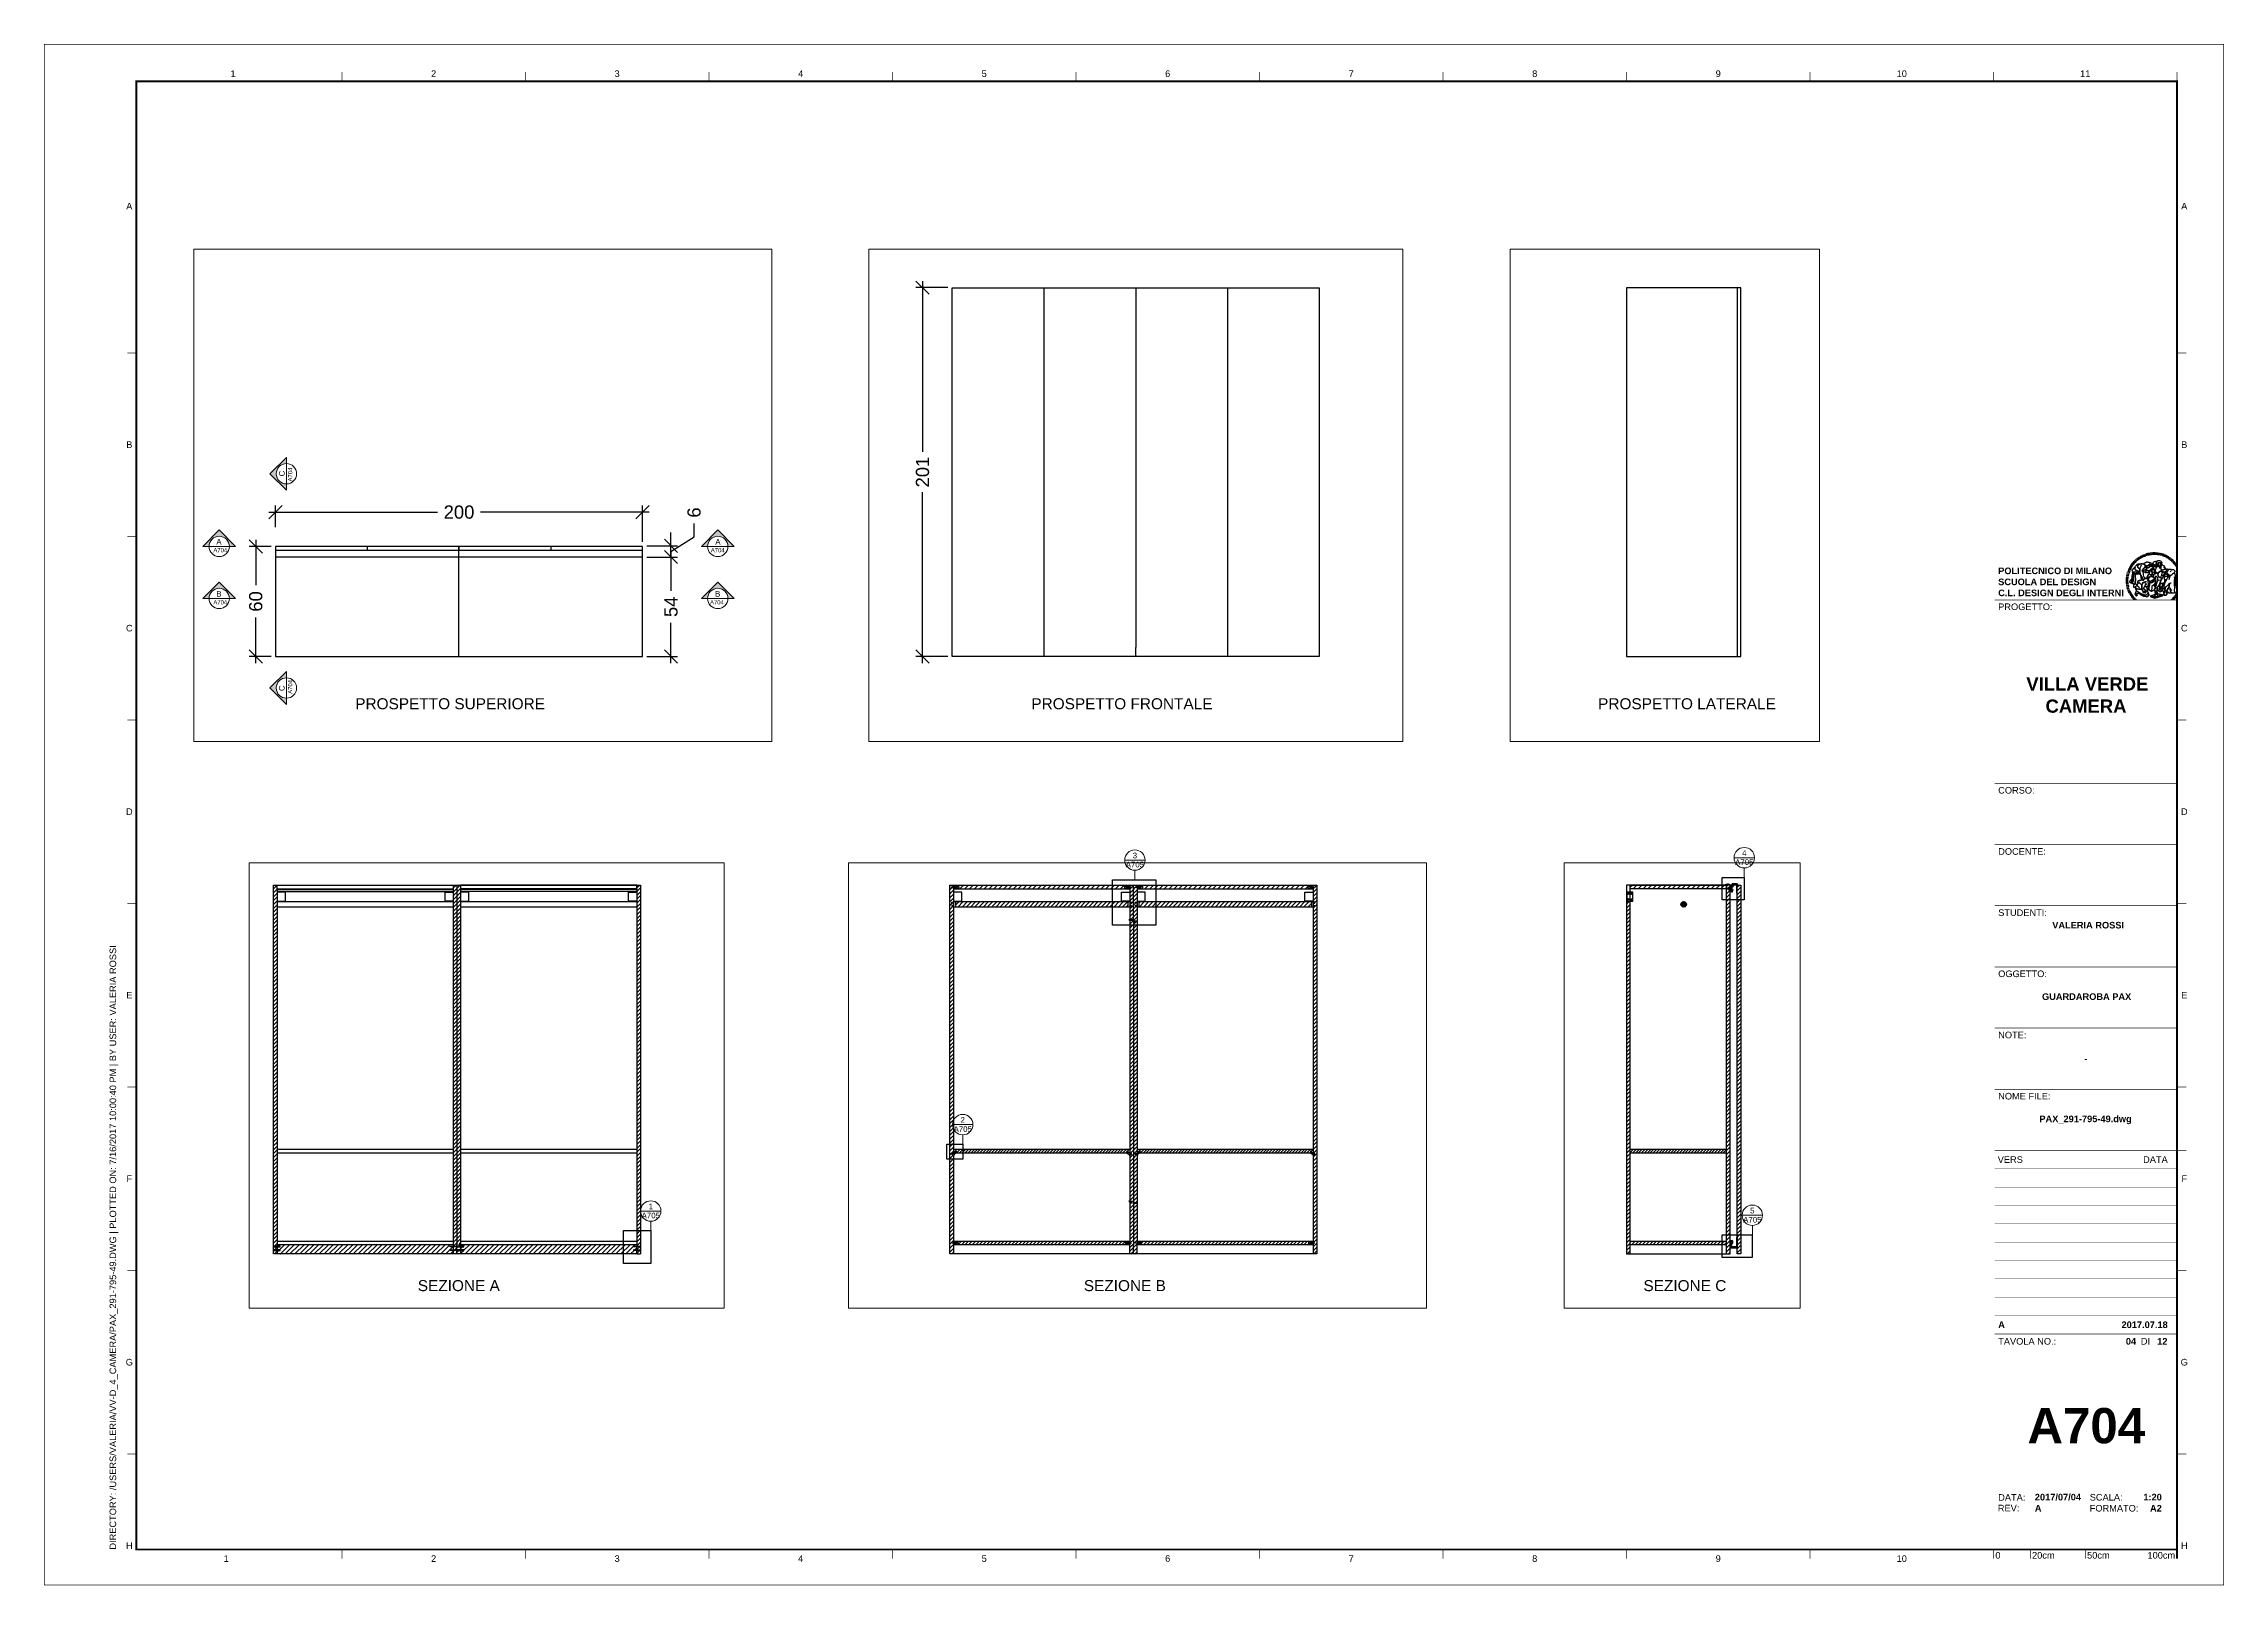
# Paper-space layout 'A704' of a CAD drawing. Header units: inches, sheet in millimetres. Extents: x 0 to 594, y 0 to 420.
# The model-space entities are those that its viewports show. They can reach past a viewport. Long polylines and large blocks are cut down to what shows.
import ezdxf
from ezdxf.enums import TextEntityAlignment as Align

# ---------------------------------------------------------------- set-up
doc = ezdxf.new("R2010")
doc.units = ezdxf.units.IN
doc.header["$MEASUREMENT"] = 0
doc.set_wipeout_variables(frame=1)
doc.layers.get('0').update_dxf_attribs({"color": 11})
for name, color, linetype in [('A-ANNO-DIMS', 3, 'Continuous'), ('dettagli', 141, 'Continuous'), ('G-ANNO-LOGO', 3, 'Continuous'), ('G-ANNO-TEXT', 3, 'Continuous'), ('G-ANNO-TTLB', 3, 'Continuous'), ('particolari', 30, 'Continuous'), ('Testi', 3, 'Continuous'), ('Viti', 41, 'Continuous')]:
    doc.layers.add(name, color=color, linetype=linetype)
doc.layers.add('A-ANNO-SYMB', color=3, linetype='Continuous', lineweight=18)
doc.layers.add('G-ANNO-NPLT', color=210, linetype='Continuous', plot=False)
doc.styles.add('ARIAL', font='Arial.ttf')
doc.styles.add('ARIAL-BOLD', font='Arial Bold.ttf')
doc.styles.add('E-ARIAL', font='Arial.ttf')
doc.styles.get("Standard").update_dxf_attribs({"font": 'Arial.ttf'})
doc.dimstyles.new('TICK_36', dxfattribs={"dimtxt": 3.6, "dimasz": 3.6, "dimexe": 1.8, "dimexo": 1.2, "dimgap": 1.8, "dimtad": 0, "dimdec": 0, "dimzin": 0, "dimdsep": 46, "dimtxsty": 'ARIAL', "dimblk": 'OBLIQUE', "dimcen": 1.8, "dimdle": 1.8, "dimclrd": 256, "dimclre": 256, "dimclrt": 256, "dimadec": 0, "dimazin": 0, "dimtfac": 1, "dimtdec": 0, "dimtmove": 1, "dimatfit": 3, "dimldrblk": 'OPEN90', "dimfxl": 1, "dimtfill": 1, "dimtolj": 1, "dimtzin": 0, "dimarcsym": 0})

psp = doc.layouts.new('A704')

# ---------------------------------------------------------------- texts
at = {"layer": 'G-ANNO-TEXT', "style": 'ARIAL'}
for s, p in [('1', (51.52, 411.89)), ('2', (106.17, 411.89)), ('3', (156.17, 411.89)), ('4', (206.17, 411.89)), ('5', (256.17, 411.89)), ('6', (306.17, 411.89)), ('7', (356.17, 411.89)), ('8', (406.17, 411.89)), ('9', (456.17, 411.89)), ('10', (506.17, 411.89)), ('11', (556.17, 411.89)), ('A', (23.25, 375.8)), ('A', (583.14, 375.8)), ('B', (23.25, 310.82)), ('B', (583.15, 310.82)), ('C', (23.25, 260.82)), ('D', (23.25, 210.82)), ('E', (23.25, 160.82)), ('F', (23.25, 110.82)), ('G', (23.25, 60.82)), ('H', (23.25, 10.82)), ('1', (49.66, 7.31)), ('2', (106.17, 7.31)), ('3', (156.17, 7.31)), ('4', (206.17, 7.31)), ('5', (256.17, 7.31)), ('6', (306.17, 7.31)), ('7', (356.17, 7.31)), ('8', (406.17, 7.31)), ('9', (456.17, 7.31)), ('10', (506.17, 7.31)), ('H', (583.15, 10.82))]:
    psp.add_text(s, height=1.8, dxfattribs=at).set_placement(p, align=Align.MIDDLE_CENTER)
at = {"layer": 'G-ANNO-TEXT', "style": 'E-ARIAL'}
psp.add_text('0', height=1.8, dxfattribs=at).set_placement((532.37, 9.1), align=Align.TOP_CENTER)
for s, p in [('20cm', (541.67, 7.3)), ('50cm', (556.67, 7.3))]:
    psp.add_text(s, height=1.8, dxfattribs=at).set_placement(p)
psp.add_text('100cm', height=1.8, dxfattribs=at).set_placement((580.67, 7.3), align=Align.RIGHT)
at = {"layer": 'G-ANNO-TEXT', "insert": (17.87, 9.75), "char_height": 1.8, "attachment_point": 1, "rotation": 90, "style": 'ARIAL'}
psp.add_mtext_dynamic_manual_height_columns('DIRECTORY: /USERS/VALERIA/VV-D_4_CAMERA/PAX_291-795-49.DWG | PLOTTED ON: 7/16/2017 10:00:40 PM | BY USER: VALERIA ROSSI', width=412.209, gutter_width=9, heights=[0], dxfattribs=at)
at = {"layer": 'Testi'}
for s, p in [('PROSPETTO SUPERIORE', (84.81, 238.72)), ('PROSPETTO FRONTALE', (269.02, 238.72)), ('PROSPETTO LATERALE', (423.44, 238.72)), ('SEZIONE A', (101.85, 80.18)), ('SEZIONE B', (283.32, 80.18)), ('SEZIONE C', (435.79, 80.18))]:
    psp.add_text(s, height=3, dxfattribs=at).set_placement(p)

msp = doc.modelspace()

# ---------------------------------------------------------------- blocks, each defined once
blk = doc.blocks.new('logoPolimi')
for p, q in [((-1.49, 1.84), (-1.36, 1.68)), ((-1.41, 1.91), (-1.28, 1.74)), ((-1.32, 1.97), (-1.2, 1.8)), ((-1.22, 2.03), (-1.11, 1.85)), ((-1.13, 2.09), (-1.03, 1.9)), ((-1.03, 2.14), (-0.94, 1.95)), ((-0.93, 2.18), (-0.84, 1.99)), ((-0.83, 2.22), (-0.75, 2.03)), ((-0.72, 2.26), (-0.66, 2.06)), ((-0.61, 2.29), (-0.56, 2.09)), ((-0.51, 2.32), (-0.46, 2.11)), ((-0.4, 2.34), (-0.36, 2.13)), ((-0.29, 2.35), (-0.26, 2.14)), ((-0.18, 2.36), (-0.16, 2.15)), ((-0.07, 2.37), (-0.06, 2.16)), ((0.04, 2.37), (0.04, 2.16)), ((0.15, 2.36), (0.14, 2.16)), ((0.26, 2.36), (0.24, 2.15)), ((0.37, 2.34), (0.34, 2.13)), ((0.48, 2.32), (0.44, 2.12)), ((0.59, 2.3), (0.54, 2.09)), ((0.69, 2.27), (0.63, 2.07)), ((0.8, 2.23), (0.73, 2.03)), ((0.9, 2.19), (0.82, 2)), ((1, 2.15), (0.91, 1.96)), ((1.1, 2.1), (1, 1.91)), ((1.2, 2.04), (1.09, 1.86)), ((1.29, 1.99), (1.18, 1.81)), ((1.38, 1.92), (1.26, 1.75)), ((1.47, 1.86), (1.34, 1.69)), ((-2.37, 0.12), (-2.16, 0.11)), ((-2.37, 0.01), (-2.16, 0.01)), ((-2.36, 0.23), (-2.15, 0.21)), ((-2.35, 0.34), (-2.14, 0.31)), ((-2.33, 0.45), (-2.12, 0.41)), ((-2.3, 0.55), (-2.1, 0.51)), ((-2.28, 0.66), (-2.07, 0.6)), ((-2.24, 0.77), (-2.04, 0.7)), ((-2.2, 0.87), (-2.01, 0.79)), ((-2.16, 0.97), (-1.97, 0.89)), ((-2.11, 1.07), (-1.93, 0.98)), ((-2.06, 1.17), (-1.88, 1.07)), ((-2.01, 1.26), (-1.83, 1.15)), ((-1.94, 1.36), (-1.77, 1.24)), ((-1.88, 1.45), (-1.71, 1.32)), ((-1.84, 0.03), (-1.82, 0.35)), ((-1.81, 1.53), (-1.65, 1.4)), ((-1.74, 1.61), (-1.58, 1.47)), ((-1.73, 0.59), (-1.73, 0.59)), ((-1.73, 0.59), (-1.73, 0.59)), ((-1.66, 1.69), (-1.51, 1.54)), ((-1.65, 0.57), (-1.65, 0.57)), ((-1.59, 1.12), (-1.59, 1.12)), ((-1.58, 1.77), (-1.44, 1.61)), ((-1.51, 0.55), (-1.51, 0.55)), ((-1.51, 0.55), (-1.51, 0.55)), ((-1.31, 0.79), (-1.21, 0.75)), ((-1.21, 0.75), (-1.31, 0.79)), ((-1.21, 0.75), (-1.31, 0.79)), ((-1.21, 0.75), (-1.21, 0.75)), ((-1.21, 0.75), (-1.21, 0.75)), ((-1.19, 0.76), (-1.19, 0.76)), ((-1.19, 0.76), (-1.19, 0.76)), ((-1.17, 0.99), (-1.18, 0.99)), ((-1.18, 0.99), (-1.17, 0.99)), ((-1.16, 0.57), (-1.16, 0.57)), ((-1.16, 0.57), (-1.16, 0.57)), ((-1.1, 0.01), (-0.99, 0.06)), ((-0.99, 0.06), (-1.1, 0.01)), ((-0.99, 0.06), (-1.1, 0.01)), ((-0.99, 0.06), (-0.99, 0.06)), ((-0.99, 0.06), (-0.99, 0.06)), ((-0.97, 0.79), (-0.98, 0.79)), ((-0.89, 0.84), (-0.97, 0.79)), ((-0.97, 0.79), (-0.89, 0.84)), ((-0.96, 1.41), (-0.96, 1.41)), ((-0.96, 1.41), (-0.96, 1.41)), ((-0.89, 0.84), (-0.82, 0.87)), ((-0.82, 0.87), (-0.89, 0.84)), ((-0.89, 0.84), (-0.82, 0.87)), ((-0.88, 0.83), (-0.89, 0.84)), ((-0.85, 1.39), (-0.85, 1.39)), ((-0.85, 1.39), (-0.85, 1.39)), ((-0.84, 0.14), (-0.84, 0.14)), ((-0.77, 1.08), (-0.78, 1.08)), ((-0.78, 1.08), (-0.77, 1.08)), ((-0.61, 1.12), (-0.77, 1.08)), ((-0.77, 1.08), (-0.61, 1.12)), ((-0.77, 1.08), (-0.61, 1.12)), ((-0.75, 1.3), (-0.76, 1.29)), ((-0.76, 1.29), (-0.75, 1.3)), ((-0.65, 0.99), (-0.7, 0.96)), ((-0.69, 0.18), (-0.68, 0.18)), ((-0.66, 0.93), (-0.66, 0.93)), ((-0.66, 0.93), (-0.64, 0.93)), ((-0.66, 0.93), (-0.66, 0.93)), ((-0.66, 0.93), (-0.66, 0.93)), ((-0.63, 1.01), (-0.63, 1.01)), ((-0.63, 1.01), (-0.62, 1.01)), ((-0.63, 0.66), (-0.63, 0.66)), ((-0.6, 1.12), (-0.61, 1.12)), ((-0.61, 1.12), (-0.6, 1.12)), ((-0.61, 1.12), (-0.6, 1.12)), ((-0.61, 0.86), (-0.57, 0.85)), ((-0.57, 0.85), (-0.61, 0.86)), ((-0.61, 0.86), (-0.57, 0.85)), ((-0.53, 1.08), (-0.6, 1.12)), ((-0.6, 1.12), (-0.6, 1.11)), ((-0.6, 1.12), (-0.53, 1.08)), ((-0.57, 0.8), (-0.59, 0.8)), ((-0.57, 0.85), (-0.53, 0.84)), ((-0.57, 0.85), (-0.57, 0.85)), ((-0.57, 0.85), (-0.57, 0.85)), ((-0.57, 0.85), (-0.53, 0.84)), ((-0.56, 0.29), (-0.49, 0.48)), ((-0.56, 0.14), (-0.56, 0.29)), ((-0.5, 0.11), (-0.56, 0.14)), ((-0.53, 0.84), (-0.51, 0.84)), ((-0.53, 0.84), (-0.51, 0.84)), ((-0.53, 0.84), (-0.53, 0.84)), ((-0.51, 0.11), (-0.51, 0.11)), ((-0.51, 0.11), (-0.51, 0.11)), ((-0.34, 0.33), (-0.5, 0.11)), ((-0.49, 0.48), (-0.41, 0.55)), ((-0.42, 0.8), (-0.47, 0.79)), ((-0.42, 0.8), (-0.47, 0.79)), ((-0.47, 0.79), (-0.45, 0.76)), ((-0.47, 0.79), (-0.45, 0.76)), ((-0.45, 1.14), (-0.42, 1.11)), ((-0.42, 1.26), (-0.36, 1.22)), ((-0.41, 0.55), (-0.34, 0.49)), ((-0.4, 1.37), (-0.38, 1.38)), ((-0.39, 1.37), (-0.4, 1.37)), ((-0.35, 1.33), (-0.4, 1.37)), ((-0.39, 1.24), (-0.4, 1.23)), ((-0.38, 1.14), (-0.38, 1.14)), ((-0.34, 0.49), (-0.09, 0.48)), ((-0.16, 0.32), (-0.34, 0.33)), ((-0.14, 0.32), (-0.31, 0.34)), ((-0.28, 1.3), (-0.29, 1.3)), ((-0.28, 1.3), (-0.28, 1.3)), ((-0.16, 1.24), (-0.16, 1.25)), ((-0.16, 1.25), (-0.16, 1.25)), ((-0.16, 0.49), (-0.14, 0.64)), ((-0.06, 0.27), (-0.16, 0.32)), ((-0.1, 0.88), (-0.09, 0.87)), ((-0.08, 1.37), (-0.08, 1.38)), ((-0.08, 1.23), (-0.05, 1.21)), ((-0.05, 1.21), (-0.08, 1.23)), ((-0.08, 1.23), (-0.05, 1.21)), ((-0.03, 0.26), (-0.06, 0.27)), ((-0.05, 1.21), (-0.04, 1.21)), ((-0.04, 1.21), (-0.05, 1.21)), ((-0.04, 1.21), (-0.04, 1.21)), ((-0.04, 1.21), (-0.04, 1.21)), ((-0.04, 0.48), (-0.03, 0.26)), ((0.03, 1.15), (0.03, 1.15)), ((0.03, 0.66), (0.03, 0.67)), ((0.07, 0.58), (0.07, 0.57)), ((0.1, 1.18), (0.1, 1.18)), ((0.1, 0.84), (0.1, 0.84)), ((0.13, 1.32), (0.17, 1.19)), ((0.14, 0.71), (0.34, 0.65)), ((0.31, 0.56), (0.17, 0.63)), ((0.27, 1.61), (0.27, 1.61)), ((0.27, 1.61), (0.27, 1.61)), ((0.27, 1.61), (0.27, 1.61)), ((0.29, 1.29), (0.29, 1.29)), ((0.29, 1.29), (0.29, 1.29)), ((0.29, 1.29), (0.29, 1.29)), ((0.29, 1.29), (0.29, 1.29)), ((0.33, 0.49), (0.34, 0.49)), ((0.33, 0.03), (0.35, 0.03)), ((0.33, 0.03), (0.35, 0.03)), ((0.34, 0.65), (0.34, 0.64)), ((0.35, 0.03), (0.57, 0.06)), ((0.35, 0.03), (0.57, 0.06)), ((0.35, 0.03), (0.35, 0.03)), ((0.35, 0.03), (0.35, 0.03)), ((0.38, 1.36), (0.37, 1.35)), ((0.38, 0.34), (0.37, 0.34)), ((0.38, 0.34), (0.38, 0.34)), ((0.43, 0.67), (0.39, 0.64)), ((0.49, 1.05), (0.51, 1.13)), ((0.51, 1.13), (0.49, 1.05)), ((0.49, 1.05), (0.51, 1.13)), ((0.51, 1.31), (0.5, 1.29)), ((0.51, 1.13), (0.52, 1.23)), ((0.52, 1.23), (0.51, 1.23)), ((0.51, 1.23), (0.52, 1.23)), ((0.52, 1.23), (0.51, 1.13)), ((0.51, 1.13), (0.52, 1.23)), ((0.52, 1.24), (0.6, 1.37)), ((0.52, 1.23), (0.6, 1.36)), ((0.6, 1.36), (0.52, 1.23)), ((0.52, 1.23), (0.52, 1.23)), ((0.52, 1.23), (0.52, 1.24)), ((0.52, 1.23), (0.52, 1.23)), ((0.55, 1.07), (0.53, 1.06)), ((0.53, 1.04), (0.53, 1.06)), ((0.53, 1.05), (0.53, 1.04)), ((0.54, 0.3), (0.63, 0.32)), ((0.54, -0.08), (0.61, 0.06)), ((0.61, 0.06), (0.54, -0.08)), ((0.54, -0.08), (0.61, 0.06)), ((0.56, 0.19), (0.59, 0.21)), ((0.57, 1.07), (0.57, 1.07)), ((0.57, 1.07), (0.57, 1.07)), ((0.57, 1.07), (0.57, 1.07)), ((0.57, 1.07), (0.57, 1.07)), ((0.57, 1.07), (0.57, 1.07)), ((0.57, 1.07), (0.57, 1.07)), ((0.57, 1.07), (0.57, 1.07)), ((0.58, 0.3), (0.59, 0.29)), ((0.59, 0.78), (0.59, 0.79)), ((0.59, 0.79), (0.59, 0.79)), ((0.59, 0.79), (0.59, 0.79)), ((0.59, 0.79), (0.59, 0.78)), ((0.61, 0.06), (0.6, 0.07)), ((0.6, 0.07), (0.61, 0.06)), ((0.61, 0.06), (0.61, 0.07)), ((0.62, 0.21), (0.65, 0.22)), ((0.64, 1.37), (0.65, 1.37)), ((0.69, 0.86), (0.68, 0.86)), ((0.68, 0.86), (0.69, 0.86)), ((0.68, 0.76), (0.68, 0.76)), ((0.76, 0.26), (0.76, 0.26)), ((0.82, 0.35), (0.84, 0.36)), ((0.82, 0.35), (0.82, 0.35)), ((0.84, 0.36), (0.84, 0.37)), ((0.85, 0.34), (1.05, 0.35)), ((0.93, 1.05), (0.93, 1.05)), ((0.93, 1.05), (0.93, 1.05)), ((0.93, 1.05), (0.93, 1.04)), ((0.93, 1.05), (0.93, 1.05)), ((0.97, 0.66), (0.96, 0.66)), ((1.01, 0.97), (0.98, 0.96)), ((1.17, 0.96), (1.17, 0.95)), ((1.17, 0.95), (1.17, 0.95)), ((1.34, 0.37), (1.26, 0.04)), ((1.27, 0.37), (1.27, 0.38)), ((1.28, 0.95), (1.28, 0.95)), ((1.37, 0.73), (1.46, 0.81)), ((1.41, 0.4), (1.41, 0.41)), ((1.56, 1.79), (1.42, 1.63)), ((1.64, 1.71), (1.49, 1.56)), ((1.49, 0.9), (1.57, 0.92)), ((1.72, 1.63), (1.56, 1.49)), ((1.67, 0.6), (1.57, 0.53)), ((1.79, 1.55), (1.63, 1.41)), ((1.86, 1.47), (1.7, 1.34)), ((1.93, 1.38), (1.76, 1.26)), ((1.99, 1.29), (1.81, 1.17)), ((2.05, 1.19), (1.87, 1.09)), ((2.1, 1.1), (1.92, 1)), ((2.15, 1), (1.96, 0.91)), ((2.19, 0.9), (2, 0.82)), ((2.23, 0.79), (2.04, 0.72)), ((2.27, 0.69), (2.07, 0.63)), ((2.3, 0.58), (2.09, 0.53)), ((2.32, 0.47), (2.12, 0.43)), ((2.34, 0.37), (2.13, 0.33)), ((2.36, 0.26), (2.15, 0.23)), ((2.37, 0.15), (2.16, 0.13)), ((2.37, 0.04), (2.16, 0.03)), ((-2.37, -0.1), (-2.16, -0.09)), ((-2.36, -0.21), (-2.15, -0.19)), ((-2.35, -0.32), (-2.14, -0.29)), ((-2.33, -0.43), (-2.12, -0.39)), ((-2.31, -0.54), (-2.1, -0.49)), ((-2.28, -0.65), (-2.08, -0.59)), ((-2.25, -0.75), (-2.05, -0.69)), ((-2.21, -0.86), (-2.02, -0.78)), ((-2.17, -0.96), (-1.98, -0.87)), ((-2.12, -1.06), (-1.93, -0.96)), ((-2.07, -1.16), (-1.89, -1.05)), ((-2.04, -0.15), (-1.97, -0.2)), ((-2.01, -1.25), (-1.84, -1.14)), ((-1.95, -1.34), (-1.78, -1.22)), ((-1.89, -1.43), (-1.72, -1.31)), ((-1.82, -1.52), (-1.66, -1.38)), ((-1.75, -1.6), (-1.59, -1.46)), ((-1.67, -1.68), (-1.52, -1.53)), ((-1.58, -0.12), (-1.6, -0.18)), ((-1.6, -0.18), (-1.58, -0.28)), ((-1.57, -0.54), (-1.59, -0.54)), ((-1.59, -0.54), (-1.59, -0.54)), ((-1.59, -1.76), (-1.45, -1.6)), ((-1.56, -0.32), (-1.56, -0.31)), ((-1.56, -0.31), (-1.56, -0.31)), ((-1.53, -0.65), (-1.53, -0.65)), ((-1.53, -0.65), (-1.53, -0.65)), ((-1.51, -1.83), (-1.37, -1.67)), ((-1.48, -0.86), (-1.48, -0.85)), ((-1.42, -0.37), (-1.42, -0.37)), ((-1.42, -1.9), (-1.29, -1.73)), ((-1.38, -0.46), (-1.38, -0.46)), ((-1.33, -1.96), (-1.21, -1.79)), ((-1.31, -0.24), (-1.31, -0.23)), ((-1.31, -0.23), (-1.31, -0.24)), ((-1.23, -0.19), (-1.23, -0.19)), ((-1.23, -0.19), (-1.23, -0.19)), ((-1.23, -0.19), (-1.23, -0.19)), ((-1.23, -0.19), (-1.23, -0.19)), ((-1.01, -0.39), (-1.02, -0.39)), ((-1.02, -0.39), (-1.01, -0.39)), ((-1.02, -0.7), (-1.02, -0.7)), ((-1.02, -0.7), (-1.02, -0.7)), ((-1.02, -0.7), (-1.02, -0.7)), ((-0.79, -0.51), (-0.83, -0.58)), ((-0.83, -0.58), (-0.79, -0.51)), ((-0.83, -0.58), (-0.79, -0.51)), ((-0.78, -1.05), (-0.83, -0.94)), ((-0.83, -0.94), (-0.78, -1.05)), ((-0.83, -0.94), (-0.83, -0.94)), ((-0.83, -0.94), (-0.78, -1.05)), ((-0.82, -1.23), (-0.82, -1.23)), ((-0.82, -1.23), (-0.77, -1.23)), ((-0.77, -1.23), (-0.82, -1.23)), ((-0.82, -1.23), (-0.82, -1.23)), ((-0.77, -1.23), (-0.82, -1.23)), ((-0.75, -0.96), (-0.8, -0.89)), ((-0.8, -0.89), (-0.79, -0.92)), ((-0.79, -0.92), (-0.8, -0.89)), ((-0.8, -0.89), (-0.75, -0.96)), ((-0.79, -0.92), (-0.8, -0.89)), ((-0.8, -0.89), (-0.8, -0.89)), ((-0.8, -0.89), (-0.75, -0.96)), ((-0.79, -0.92), (-0.78, -0.95)), ((-0.78, -0.95), (-0.79, -0.92)), ((-0.78, -0.95), (-0.79, -0.92)), ((-0.77, -0.49), (-0.78, -0.48)), ((-0.78, -0.48), (-0.77, -0.49)), ((-0.78, -0.95), (-0.76, -1)), ((-0.76, -1), (-0.78, -0.95)), ((-0.76, -1), (-0.78, -0.95)), ((-0.71, -0.89), (-0.75, -0.87)), ((-0.75, -0.87), (-0.71, -0.89)), ((-0.75, -0.87), (-0.71, -0.89)), ((-0.72, -1.01), (-0.75, -0.96)), ((-0.75, -0.96), (-0.72, -1.01)), ((-0.75, -0.96), (-0.72, -1.01)), ((-0.64, -0.93), (-0.71, -0.89)), ((-0.71, -0.89), (-0.64, -0.93)), ((-0.71, -0.89), (-0.64, -0.93)), ((-0.66, -0.53), (-0.66, -0.53)), ((-0.66, -0.53), (-0.66, -0.53)), ((-0.66, -0.53), (-0.66, -0.53)), ((-0.39, -0.81), (-0.51, -0.69)), ((-0.51, -1.04), (-0.5, -1.04)), ((-0.48, -0.42), (-0.48, -0.42)), ((-0.48, -0.42), (-0.48, -0.42)), ((-0.48, -0.42), (-0.48, -0.42)), ((-0.41, -0.51), (-0.41, -0.51)), ((-0.38, -0.05), (-0.39, -0.12)), ((-0.39, -0.12), (-0.37, -0.1)), ((-0.35, -0.14), (-0.37, -0.08)), ((-0.37, -0.09), (-0.37, -0.09)), ((-0.33, -0.12), (-0.35, -0.14)), ((-0.32, -0.14), (-0.35, -0.14)), ((-0.35, -0.18), (-0.34, -0.22)), ((-0.34, -0.08), (-0.29, -0.16)), ((-0.34, -0.22), (-0.34, -0.22)), ((-0.27, -0.17), (-0.32, -0.14)), ((-0.25, -0.91), (-0.26, -0.9)), ((-0.26, -1.29), (0.1, -1.2)), ((0.1, -1.2), (-0.26, -1.29)), ((0.08, -1.4), (-0.26, -1.29)), ((-0.26, -1.29), (0.08, -1.4)), ((-0.26, -1.38), (-0.26, -1.29)), ((-0.26, -1.29), (-0.26, -1.29)), ((-0.26, -1.29), (-0.26, -1.38)), ((-0.26, -1.29), (0.08, -1.4)), ((-0.26, -1.29), (-0.26, -1.29)), ((0.08, -1.49), (-0.26, -1.38)), ((-0.26, -1.38), (0.09, -1.49)), ((-0.14, -0.15), (-0.16, -0.13)), ((-0.11, -0.04), (-0.12, -0.05)), ((-0.04, -0.41), (-0.01, -0.44)), ((-0.01, -0.44), (-0.04, -0.41)), ((-0.04, -0.41), (-0.01, -0.44)), ((0.07, -0.84), (0.07, -0.84)), ((0.07, -0.84), (0.07, -0.84)), ((0.1, -1.2), (0.08, -1.32)), ((0.08, -1.32), (0.13, -1.2)), ((0.08, -1.4), (0.72, -1.22)), ((0.72, -1.22), (0.08, -1.4)), ((0.08, -1.4), (0.72, -1.22)), ((0.72, -1.31), (0.08, -1.49)), ((0.08, -1.44), (0.08, -1.4)), ((0.08, -1.4), (0.08, -1.44)), ((0.08, -1.4), (0.08, -1.49)), ((0.08, -1.49), (0.08, -1.44)), ((0.08, -1.44), (0.08, -1.44)), ((0.08, -1.44), (0.08, -1.45)), ((0.08, -1.45), (0.08, -1.46)), ((0.08, -1.46), (0.08, -1.49)), ((0.1, -1.01), (0.09, -0.86)), ((0.1, -1.01), (0.09, -0.86)), ((0.09, -1.49), (0.72, -1.31)), ((0.1, -1.2), (0.12, -1.04)), ((0.12, -1.04), (0.1, -1.2)), ((0.13, -1.2), (0.1, -1.2)), ((0.1, -1.2), (0.13, -1.2)), ((0.13, -1.2), (0.1, -1.2)), ((0.1, -1.2), (0.1, -1.2)), ((0.11, -0.44), (0.11, -0.44)), ((0.11, -0.44), (0.11, -0.44)), ((0.12, -0.21), (0.12, -0.21)), ((0.12, -0.21), (0.12, -0.21)), ((0.12, -0.21), (0.12, -0.21)), ((0.12, -0.21), (0.12, -0.21)), ((0.12, -0.21), (0.12, -0.21)), ((0.12, -0.21), (0.12, -0.21)), ((0.12, -0.21), (0.12, -0.21)), ((0.12, -0.21), (0.12, -0.21)), ((0.12, -0.21), (0.12, -0.21)), ((0.12, -0.21), (0.12, -0.21)), ((0.12, -0.21), (0.12, -0.21)), ((0.12, -0.21), (0.12, -0.21)), ((0.12, -0.21), (0.12, -0.21)), ((0.12, -0.56), (0.14, -0.53)), ((0.14, -0.53), (0.12, -0.56)), ((0.12, -0.56), (0.14, -0.53)), ((0.12, -1.04), (0.12, -1.04)), ((0.12, -1.04), (0.12, -1.04)), ((0.12, -1.04), (0.12, -1.04)), ((0.21, -0.99), (0.13, -1.2)), ((0.13, -1.2), (0.21, -0.99)), ((0.36, -1.14), (0.13, -1.2)), ((0.13, -1.2), (0.26, -1.17)), ((0.14, -0.53), (0.16, -0.49)), ((0.16, -0.49), (0.14, -0.53)), ((0.14, -0.53), (0.16, -0.49)), ((0.16, -0.49), (0.16, -0.49)), ((0.16, -0.49), (0.16, -0.49)), ((0.28, -1.19), (0.21, -0.99)), ((0.21, -0.99), (0.31, -1.27)), ((0.24, -0.17), (0.24, -0.16)), ((0.24, -0.16), (0.24, -0.17)), ((0.25, -0.84), (0.25, -0.88)), ((0.25, -0.88), (0.25, -0.84)), ((0.25, -0.88), (0.25, -0.84)), ((0.25, -0.88), (0.29, -1.17)), ((0.26, -0.88), (0.25, -0.88)), ((0.31, -1.27), (0.25, -0.88)), ((0.26, -1.17), (0.28, -1.16)), ((0.28, -1.16), (0.36, -1.14)), ((0.29, -1.17), (0.28, -1.19)), ((0.36, -1.14), (0.72, -1.22)), ((0.72, -1.22), (0.36, -1.14)), ((0.49, -0.31), (0.49, -0.31)), ((0.49, -0.31), (0.49, -0.31)), ((0.5, -0.27), (0.5, -0.27)), ((0.51, -0.27), (0.51, -0.27)), ((0.72, -0.81), (0.75, -0.89)), ((0.72, -1.22), (0.72, -1.31)), ((0.72, -1.31), (0.72, -1.22)), ((0.74, -0.23), (0.74, -0.23)), ((0.74, -0.23), (0.75, -0.24)), ((0.75, -0.23), (0.75, -0.23)), ((0.86, -0.25), (0.82, -0.34)), ((0.87, -0.22), (0.86, -0.23)), ((0.87, -0.22), (0.86, -0.25)), ((0.96, -0.58), (0.96, -0.57)), ((1.05, -1.05), (1.04, -1.05)), ((1.28, -2), (1.17, -1.82)), ((1.37, -1.93), (1.25, -1.76)), ((1.31, -0.27), (1.3, -0.26)), ((1.3, -0.26), (1.3, -0.26)), ((1.3, -0.26), (1.3, -0.26)), ((1.3, -0.26), (1.31, -0.27)), ((1.3, -0.26), (1.3, -0.26)), ((1.46, -1.87), (1.33, -1.7)), ((1.54, -1.8), (1.41, -1.64)), ((1.63, -1.72), (1.48, -1.57)), ((1.71, -1.65), (1.55, -1.5)), ((1.78, -1.57), (1.62, -1.43)), ((1.85, -1.48), (1.69, -1.35)), ((1.92, -1.39), (1.75, -1.27)), ((1.98, -1.3), (1.81, -1.19)), ((2.04, -1.21), (1.86, -1.1)), ((2.09, -1.11), (1.91, -1.01)), ((2.14, -1.01), (1.95, -0.92)), ((2.19, -0.91), (1.99, -0.83)), ((2.23, -0.81), (2.03, -0.74)), ((2.26, -0.7), (2.06, -0.64)), ((2.29, -0.6), (2.09, -0.55)), ((2.32, -0.49), (2.11, -0.45)), ((2.34, -0.38), (2.13, -0.35)), ((2.35, -0.27), (2.15, -0.25)), ((2.37, -0.08), (2.16, -0.07)), ((2.36, -0.16), (2.16, -0.15)), ((-1.24, -2.02), (-1.13, -1.84)), ((-1.14, -2.08), (-1.04, -1.89)), ((-1.04, -2.13), (-0.95, -1.94)), ((-0.94, -2.18), (-0.86, -1.98)), ((-0.84, -2.22), (-0.77, -2.02)), ((-0.74, -2.25), (-0.67, -2.05)), ((-0.63, -2.29), (-0.57, -2.08)), ((-0.52, -2.31), (-0.48, -2.11)), ((-0.42, -2.33), (-0.38, -2.13)), ((-0.31, -2.35), (-0.28, -2.14)), ((-0.2, -2.36), (-0.18, -2.15)), ((-0.09, -2.37), (-0.08, -2.16)), ((0.03, -2.37), (0.02, -2.16)), ((0.14, -2.37), (0.12, -2.16)), ((0.25, -2.36), (0.22, -2.15)), ((0.35, -2.34), (0.32, -2.14)), ((0.46, -2.32), (0.42, -2.12)), ((0.57, -2.3), (0.52, -2.1)), ((0.68, -2.27), (0.62, -2.07)), ((0.78, -2.24), (0.71, -2.04)), ((0.89, -2.2), (0.81, -2)), ((0.99, -2.15), (0.9, -1.96)), ((1.09, -2.11), (0.99, -1.92)), ((1.19, -2.05), (1.08, -1.87))]:
    blk.add_line(p, q)
for points in [[(-1.9, 0.12), (-1.94, 0.02), (-2.05, -0.09), (-2.05, -0.09)], [(-1.86, 0.38), (-1.86, 0.38), (-1.87, 0.19), (-1.9, 0.12)], [(-1.76, 0.6), (-1.76, 0.6), (-1.84, 0.57), (-1.86, 0.38)], [(-1.86, -0.04), (-1.84, 0.02), (-1.84, 0.03), (-1.84, 0.03)], [(-1.82, 0.78), (-1.83, 0.8), (-1.85, 0.86), (-1.83, 0.88)], [(-1.82, 0.78), (-1.83, 0.8), (-1.85, 0.86), (-1.83, 0.88)], [(-1.83, 0.88), (-1.81, 0.9), (-1.76, 0.96), (-1.76, 0.96)], [(-1.83, 0.88), (-1.81, 0.9), (-1.76, 0.96), (-1.76, 0.96)], [(-1.76, 0.6), (-1.83, 0.7), (-1.78, 0.74), (-1.78, 0.74)], [(-1.78, 0.74), (-1.79, 0.74), (-1.83, 0.7), (-1.76, 0.6)], [(-1.78, 0.74), (-1.8, 0.76), (-1.81, 0.78), (-1.82, 0.78)], [(-1.78, 0.74), (-1.8, 0.76), (-1.81, 0.78), (-1.82, 0.78)], [(-1.82, 0.35), (-1.81, 0.5), (-1.73, 0.59), (-1.73, 0.59)], [(-1.82, -0.19), (-1.73, -0.07), (-1.75, 0.14), (-1.75, 0.3)], [(-1.75, 0.33), (-1.75, 0.17), (-1.73, -0.05), (-1.8, -0.17)], [(-1.78, 0.74), (-1.75, 0.72), (-1.72, 0.69), (-1.68, 0.7)], [(-1.68, 0.7), (-1.72, 0.69), (-1.75, 0.72), (-1.78, 0.74)], [(-1.68, 0.7), (-1.72, 0.69), (-1.75, 0.72), (-1.78, 0.74)], [(-1.78, 0.74), (-1.78, 0.74), (-1.78, 0.74), (-1.78, 0.74)], [(-1.76, 0.96), (-1.68, 1.1), (-1.59, 1.12), (-1.59, 1.12)], [(-1.76, 0.96), (-1.68, 1.1), (-1.6, 1.12), (-1.6, 1.12)], [(-1.73, 0.59), (-1.74, 0.59), (-1.75, 0.6), (-1.76, 0.6)], [(-1.73, 0.59), (-1.74, 0.59), (-1.75, 0.6), (-1.76, 0.6)], [(-1.75, 0.3), (-1.76, 0.47), (-1.65, 0.57), (-1.65, 0.57)], [(-1.65, 0.57), (-1.65, 0.57), (-1.76, 0.5), (-1.75, 0.33)], [(-1.65, 0.57), (-1.68, 0.58), (-1.7, 0.58), (-1.73, 0.59)], [(-1.65, 0.57), (-1.68, 0.58), (-1.7, 0.58), (-1.73, 0.59)], [(-1.5, 0.71), (-1.53, 0.74), (-1.61, 0.71), (-1.68, 0.7)], [(-1.68, 0.7), (-1.61, 0.71), (-1.53, 0.73), (-1.5, 0.71)], [(-1.5, 0.71), (-1.53, 0.73), (-1.61, 0.71), (-1.68, 0.7)], [(-1.51, 0.55), (-1.56, 0.56), (-1.61, 0.56), (-1.65, 0.57)], [(-1.65, 0.57), (-1.61, 0.56), (-1.56, 0.56), (-1.51, 0.55)], [(-1.51, 0.55), (-1.56, 0.56), (-1.61, 0.56), (-1.65, 0.57)], [(-1.59, 1.12), (-1.6, 1.06), (-1.61, 0.99), (-1.61, 0.97)], [(-1.61, 0.97), (-1.61, 0.99), (-1.6, 1.06), (-1.59, 1.12)], [(-1.61, 0.97), (-1.61, 0.99), (-1.6, 1.06), (-1.59, 1.12)], [(-1.61, 0.97), (-1.61, 0.95), (-1.56, 0.88), (-1.54, 0.87)], [(-1.54, 0.87), (-1.56, 0.88), (-1.61, 0.95), (-1.61, 0.97)], [(-1.54, 0.87), (-1.56, 0.88), (-1.61, 0.96), (-1.61, 0.97)], [(-1.59, 1.12), (-1.59, 1.13), (-1.59, 1.15), (-1.58, 1.16)], [(-1.59, 1.12), (-1.59, 1.13), (-1.59, 1.15), (-1.58, 1.16)], [(-1.58, 1.16), (-1.57, 1.21), (-1.52, 1.23), (-1.49, 1.25)], [(-1.58, 1.16), (-1.57, 1.21), (-1.52, 1.23), (-1.49, 1.25)], [(-1.58, 0.36), (-1.58, 0.48), (-1.51, 0.55), (-1.51, 0.55)], [(-1.51, 0.55), (-1.51, 0.55), (-1.58, 0.48), (-1.58, 0.36)], [(-1.51, 0.55), (-1.51, 0.55), (-1.58, 0.48), (-1.58, 0.36)], [(-1.55, 0.04), (-1.55, 0.08), (-1.58, 0.25), (-1.58, 0.36)], [(-1.58, 0.36), (-1.58, 0.25), (-1.55, 0.08), (-1.55, 0.04)], [(-1.58, 0.36), (-1.58, 0.25), (-1.55, 0.08), (-1.55, 0.04)], [(-1.58, -0.12), (-1.57, -0.06), (-1.55, 0.02), (-1.55, 0.04)], [(-1.55, 0.04), (-1.55, 0.02), (-1.57, -0.06), (-1.58, -0.12)], [(-1.55, 0.04), (-1.55, 0.02), (-1.56, -0.04), (-1.57, -0.1)], [(-1.54, 0.87), (-1.52, 0.85), (-1.47, 0.83), (-1.44, 0.83)], [(-1.44, 0.83), (-1.47, 0.83), (-1.52, 0.85), (-1.54, 0.87)], [(-1.45, 0.83), (-1.47, 0.83), (-1.52, 0.85), (-1.54, 0.87)], [(-1.51, 0.55), (-1.33, 0.54), (-1.16, 0.57), (-1.16, 0.57)], [(-1.16, 0.57), (-1.16, 0.57), (-1.33, 0.54), (-1.51, 0.55)], [(-1.16, 0.57), (-1.16, 0.57), (-1.33, 0.54), (-1.51, 0.55)], [(-1.5, 0.71), (-1.46, 0.68), (-1.4, 0.62), (-1.33, 0.66)], [(-1.33, 0.66), (-1.4, 0.62), (-1.46, 0.68), (-1.5, 0.71)], [(-1.33, 0.66), (-1.4, 0.62), (-1.46, 0.68), (-1.5, 0.71)], [(-1.49, 1.25), (-1.46, 1.26), (-1.42, 1.33), (-1.39, 1.36)], [(-1.49, 1.25), (-1.46, 1.27), (-1.43, 1.34), (-1.39, 1.36)], [(-1.31, 0.79), (-1.33, 0.79), (-1.42, 0.83), (-1.45, 0.83)], [(-1.44, 0.83), (-1.42, 0.83), (-1.33, 0.79), (-1.31, 0.79)], [(-1.31, 0.79), (-1.33, 0.79), (-1.42, 0.83), (-1.44, 0.83)], [(-1.35, 1.1), (-1.4, 1.17), (-1.36, 1.23), (-1.29, 1.31)], [(-1.29, 1.31), (-1.36, 1.23), (-1.4, 1.17), (-1.35, 1.1)], [(-1.35, 1.1), (-1.4, 1.17), (-1.36, 1.23), (-1.29, 1.31)], [(-1.39, 1.36), (-1.35, 1.38), (-1.26, 1.4), (-1.19, 1.41)], [(-1.39, 1.36), (-1.35, 1.38), (-1.26, 1.4), (-1.19, 1.41)], [(-1.18, 0.99), (-1.24, 0.97), (-1.3, 1.03), (-1.35, 1.1)], [(-1.35, 1.1), (-1.3, 1.03), (-1.24, 0.97), (-1.18, 0.99)], [(-1.18, 1), (-1.24, 0.97), (-1.3, 1.03), (-1.35, 1.1)], [(-1.33, 0.66), (-1.28, 0.7), (-1.23, 0.73), (-1.21, 0.75)], [(-1.21, 0.75), (-1.23, 0.73), (-1.28, 0.7), (-1.33, 0.66)], [(-1.21, 0.75), (-1.23, 0.73), (-1.28, 0.7), (-1.33, 0.66)], [(-1.29, 1.31), (-1.22, 1.39), (-1.01, 1.41), (-0.96, 1.41)], [(-0.96, 1.41), (-1.01, 1.41), (-1.22, 1.39), (-1.29, 1.31)], [(-1.29, 1.31), (-1.22, 1.39), (-1.01, 1.41), (-0.96, 1.41)], [(-1.24, -0.02), (-1.21, -0.01), (-1.1, 0.01), (-1.1, 0.01)], [(-1.1, 0.01), (-1.1, 0.01), (-1.21, -0.01), (-1.24, -0.02)], [(-1.1, 0.01), (-1.1, 0.01), (-1.21, -0.01), (-1.24, -0.02)], [(-1.21, 0.75), (-1.2, 0.75), (-1.19, 0.76), (-1.19, 0.76)], [(-1.19, 0.76), (-1.19, 0.76), (-1.2, 0.75), (-1.21, 0.75)], [(-1.19, 0.76), (-1.19, 0.76), (-1.2, 0.76), (-1.21, 0.75)], [(-1.19, 1.41), (-1.11, 1.43), (-0.97, 1.41), (-0.97, 1.41)], [(-1.19, 1.41), (-1.12, 1.43), (-0.98, 1.41), (-0.98, 1.41)], [(-1.19, 0.76), (-1.19, 0.77), (-1.18, 0.78), (-1.18, 0.79)], [(-1.18, 0.79), (-1.18, 0.78), (-1.19, 0.77), (-1.19, 0.76)], [(-1.19, 0.76), (-1.19, 0.77), (-1.19, 0.78), (-1.18, 0.79)], [(-1.18, 0.68), (-1.18, 0.68), (-1.19, 0.71), (-1.19, 0.76)], [(-1.19, 0.76), (-1.19, 0.71), (-1.18, 0.68), (-1.18, 0.68)], [(-1.18, 0.68), (-1.18, 0.68), (-1.19, 0.71), (-1.19, 0.76)], [(-1.18, 0.97), (-1.18, 0.97), (-1.18, 0.98), (-1.17, 0.99)], [(-1.17, 0.99), (-1.18, 0.98), (-1.18, 0.97), (-1.18, 0.97)], [(-1.18, 0.97), (-1.18, 0.97), (-1.18, 0.98), (-1.17, 0.99)], [(-1.18, 0.79), (-1.17, 0.86), (-1.18, 0.95), (-1.18, 0.97)], [(-1.18, 0.97), (-1.18, 0.95), (-1.17, 0.86), (-1.18, 0.79)], [(-1.18, 0.79), (-1.17, 0.86), (-1.18, 0.95), (-1.18, 0.97)], [(-1.16, 0.57), (-1.17, 0.6), (-1.18, 0.64), (-1.18, 0.68)], [(-1.18, 0.68), (-1.18, 0.64), (-1.17, 0.6), (-1.16, 0.57)], [(-1.16, 0.57), (-1.17, 0.6), (-1.18, 0.64), (-1.18, 0.68)], [(-1.17, 0.99), (-1.17, 1.03), (-1.16, 1.09), (-1.14, 1.13)], [(-1.09, 0.42), (-1.1, 0.44), (-1.14, 0.48), (-1.16, 0.57)], [(-1.16, 0.57), (-1.14, 0.48), (-1.1, 0.44), (-1.09, 0.42)], [(-1.09, 0.42), (-1.1, 0.44), (-1.14, 0.48), (-1.16, 0.57)], [(-1.14, 1.13), (-1.12, 1.18), (-1.05, 1.31), (-1.05, 1.31)], [(-1.12, 0.46), (-1.12, 0.46), (-1.13, 0.38), (-1.11, 0.26)], [(-1.11, 0.26), (-1.08, 0.14), (-1.05, 0.03), (-1.05, 0.03)], [(-1.02, 0.32), (-1.02, 0.32), (-1.08, 0.4), (-1.09, 0.42)], [(-1.09, 0.42), (-1.08, 0.4), (-1.02, 0.32), (-1.02, 0.32)], [(-1.02, 0.32), (-1.02, 0.32), (-1.08, 0.4), (-1.09, 0.42)], [(-0.98, 0.2), (-0.98, 0.21), (-1.02, 0.32), (-1.02, 0.32)], [(-1.02, 0.32), (-1.02, 0.32), (-0.98, 0.21), (-0.98, 0.2)], [(-0.98, 0.2), (-0.98, 0.21), (-1.02, 0.32), (-1.02, 0.32)], [(-1.01, 0.12), (-1, 0.16), (-0.98, 0.19), (-0.98, 0.2)], [(-0.98, 0.2), (-0.98, 0.19), (-1, 0.16), (-1.01, 0.12)], [(-1.01, 0.12), (-1, 0.16), (-0.98, 0.19), (-0.98, 0.2)], [(-0.99, 0.06), (-1, 0.07), (-1.01, 0.1), (-1.01, 0.12)], [(-1.01, 0.12), (-1.01, 0.1), (-1, 0.07), (-0.99, 0.06)], [(-0.99, 0.06), (-1, 0.07), (-1.01, 0.1), (-1.01, 0.12)], [(-0.99, 0.06), (-0.99, 0.06), (-0.99, 0.06), (-0.98, 0.05)], [(-0.98, 0.05), (-0.99, 0.06), (-0.99, 0.06), (-0.99, 0.06)], [(-0.99, 0.05), (-0.99, 0.06), (-0.99, 0.06), (-0.99, 0.06)], [(-0.95, 0.02), (-0.96, 0.03), (-0.97, 0.04), (-0.99, 0.05)], [(-0.98, 1.41), (-0.98, 1.41), (-0.97, 1.41), (-0.96, 1.41)], [(-0.98, 0.81), (-0.94, 0.85), (-0.92, 0.93), (-0.91, 0.97)], [(-0.91, 0.97), (-0.92, 0.93), (-0.94, 0.85), (-0.98, 0.81)], [(-0.91, 0.97), (-0.92, 0.93), (-0.94, 0.85), (-0.98, 0.81)], [(-0.98, 0.79), (-0.98, 0.81), (-0.98, 0.81), (-0.98, 0.81)], [(-0.98, 0.81), (-0.98, 0.81), (-0.98, 0.81), (-0.98, 0.79)], [(-0.98, 0.81), (-0.98, 0.81), (-0.98, 0.81), (-0.98, 0.79)], [(-0.98, 0.79), (-0.98, 0.79), (-0.98, 0.78), (-0.97, 0.77)], [(-0.98, 0.79), (-0.98, 0.79), (-0.98, 0.78), (-0.97, 0.77)], [(-0.98, 0.05), (-0.97, 0.04), (-0.96, 0.03), (-0.95, 0.02)], [(-0.95, 0.02), (-0.96, 0.03), (-0.97, 0.04), (-0.98, 0.05)], [(-0.97, 1.41), (-0.97, 1.41), (-0.97, 1.41), (-0.96, 1.41)], [(-0.97, 0.77), (-0.96, 0.74), (-0.91, 0.64), (-0.91, 0.57)], [(-0.97, 0.77), (-0.96, 0.74), (-0.91, 0.64), (-0.91, 0.57)], [(-0.96, 1.41), (-0.94, 1.41), (-0.9, 1.41), (-0.85, 1.39)], [(-0.96, 1.41), (-0.94, 1.41), (-0.9, 1.41), (-0.85, 1.39)], [(-0.95, 0.02), (-0.94, 0.01), (-0.92, 0.01), (-0.9, 0.01)], [(-0.9, 0.01), (-0.92, 0.01), (-0.94, 0.01), (-0.95, 0.02)], [(-0.91, 0.01), (-0.92, 0.01), (-0.94, 0.01), (-0.95, 0.02)], [(-0.91, 0.97), (-0.89, 1), (-0.87, 1.01), (-0.84, 1.02)], [(-0.84, 1.02), (-0.87, 1.01), (-0.89, 1), (-0.91, 0.97)], [(-0.84, 1.02), (-0.87, 1.01), (-0.89, 1.01), (-0.91, 0.97)], [(-0.91, 0.57), (-0.91, 0.5), (-0.9, 0.43), (-0.88, 0.37)], [(-0.91, 0.57), (-0.91, 0.5), (-0.9, 0.43), (-0.88, 0.37)], [(-0.87, 0.03), (-0.87, 0.03), (-0.89, 0.01), (-0.91, 0.01)], [(-0.9, 0.01), (-0.89, 0.01), (-0.87, 0.03), (-0.87, 0.03)], [(-0.87, 0.03), (-0.87, 0.03), (-0.89, 0.01), (-0.9, 0.01)], [(-0.88, 0.84), (-0.88, 0.84), (-0.89, 0.79), (-0.88, 0.77)], [(-0.88, 0.77), (-0.89, 0.79), (-0.88, 0.83), (-0.88, 0.83)], [(-0.74, 0.66), (-0.85, 0.67), (-0.88, 0.77), (-0.88, 0.77)], [(-0.88, 0.77), (-0.88, 0.77), (-0.85, 0.67), (-0.74, 0.66)], [(-0.88, 0.37), (-0.86, 0.32), (-0.83, 0.25), (-0.82, 0.25)], [(-0.88, 0.37), (-0.86, 0.32), (-0.83, 0.25), (-0.82, 0.25)], [(-0.87, 0.03), (-0.86, 0.03), (-0.86, 0.05), (-0.86, 0.06)], [(-0.86, 0.06), (-0.86, 0.05), (-0.86, 0.03), (-0.87, 0.03)], [(-0.86, 0.06), (-0.86, 0.05), (-0.86, 0.03), (-0.87, 0.03)], [(-0.85, 1.39), (-0.86, 1.42), (-0.8, 1.45), (-0.8, 1.46)], [(-0.85, 1.39), (-0.86, 1.42), (-0.83, 1.44), (-0.82, 1.45)], [(-0.86, 0.06), (-0.86, 0.07), (-0.86, 0.1), (-0.85, 0.11)], [(-0.85, 0.11), (-0.86, 0.1), (-0.86, 0.07), (-0.86, 0.06)], [(-0.85, 0.11), (-0.86, 0.1), (-0.86, 0.07), (-0.86, 0.06)], [(-0.81, 1.36), (-0.83, 1.37), (-0.84, 1.38), (-0.85, 1.39)], [(-0.85, 1.39), (-0.84, 1.38), (-0.83, 1.37), (-0.81, 1.36)], [(-0.85, 1.39), (-0.84, 1.38), (-0.83, 1.37), (-0.81, 1.36)], [(-0.85, 0.11), (-0.85, 0.12), (-0.84, 0.14), (-0.84, 0.14)], [(-0.84, 0.14), (-0.84, 0.14), (-0.85, 0.12), (-0.85, 0.11)], [(-0.84, 0.14), (-0.84, 0.14), (-0.85, 0.12), (-0.85, 0.11)], [(-0.84, 1.02), (-0.83, 1.03), (-0.81, 1.05), (-0.78, 1.08)], [(-0.78, 1.08), (-0.81, 1.05), (-0.83, 1.03), (-0.84, 1.02)], [(-0.78, 1.08), (-0.81, 1.05), (-0.83, 1.03), (-0.84, 1.02)], [(-0.84, 0.14), (-0.83, 0.15), (-0.81, 0.16), (-0.81, 0.16)], [(-0.81, 0.16), (-0.81, 0.16), (-0.83, 0.15), (-0.84, 0.14)], [(-0.81, 0.16), (-0.81, 0.16), (-0.84, 0.15), (-0.84, 0.14)], [(-0.84, 0.15), (-0.84, 0.15), (-0.84, 0.15), (-0.84, 0.14)], [(-0.84, 0.14), (-0.84, 0.14), (-0.84, 0.14), (-0.84, 0.14)], [(-0.84, 0.14), (-0.84, 0.14), (-0.84, 0.14), (-0.84, 0.14)], [(-0.84, 0.14), (-0.84, 0.14), (-0.84, 0.14), (-0.84, 0.14)], [(-0.82, 1.45), (-0.82, 1.45), (-0.8, 1.45), (-0.8, 1.45)], [(-0.82, 0.87), (-0.82, 0.87), (-0.72, 0.91), (-0.66, 0.93)], [(-0.66, 0.93), (-0.72, 0.91), (-0.82, 0.87), (-0.82, 0.87)], [(-0.82, 0.87), (-0.82, 0.87), (-0.72, 0.91), (-0.66, 0.93)], [(-0.82, 0.25), (-0.8, 0.25), (-0.77, 0.24), (-0.77, 0.23)], [(-0.82, 0.25), (-0.8, 0.25), (-0.78, 0.24), (-0.77, 0.23)], [(-0.76, 1.29), (-0.77, 1.32), (-0.79, 1.34), (-0.81, 1.36)], [(-0.81, 1.36), (-0.79, 1.34), (-0.77, 1.32), (-0.76, 1.29)], [(-0.81, 1.36), (-0.79, 1.34), (-0.77, 1.32), (-0.76, 1.3)], [(-0.81, 0.16), (-0.8, 0.17), (-0.8, 0.17), (-0.79, 0.18)], [(-0.79, 0.18), (-0.8, 0.17), (-0.8, 0.17), (-0.81, 0.16)], [(-0.79, 0.18), (-0.8, 0.17), (-0.8, 0.17), (-0.81, 0.16)], [(-0.8, 1.46), (-0.8, 1.49), (-0.69, 1.51), (-0.69, 1.51)], [(-0.8, 1.46), (-0.8, 1.49), (-0.75, 1.49), (-0.75, 1.49)], [(-0.8, 1.45), (-0.8, 1.45), (-0.8, 1.46), (-0.8, 1.46)], [(-0.79, 0.18), (-0.78, 0.18), (-0.77, 0.16), (-0.77, 0.16)], [(-0.77, 0.16), (-0.77, 0.16), (-0.78, 0.18), (-0.79, 0.18)], [(-0.77, 0.16), (-0.77, 0.16), (-0.78, 0.18), (-0.79, 0.18)], [(-0.78, 1.08), (-0.77, 1.1), (-0.76, 1.13), (-0.75, 1.16)], [(-0.75, 1.16), (-0.76, 1.13), (-0.77, 1.1), (-0.78, 1.08)], [(-0.75, 1.16), (-0.76, 1.13), (-0.77, 1.1), (-0.78, 1.08)], [(-0.77, 0.23), (-0.76, 0.22), (-0.72, 0.2), (-0.71, 0.2)], [(-0.77, 0.23), (-0.76, 0.22), (-0.72, 0.2), (-0.71, 0.2)], [(-0.77, 0.16), (-0.77, 0.16), (-0.74, 0.16), (-0.7, 0.17)], [(-0.7, 0.17), (-0.74, 0.16), (-0.77, 0.16), (-0.77, 0.16)], [(-0.7, 0.17), (-0.74, 0.16), (-0.77, 0.16), (-0.77, 0.16)], [(-0.76, 1.3), (-0.74, 1.25), (-0.73, 1.2), (-0.75, 1.16)], [(-0.75, 1.16), (-0.73, 1.2), (-0.74, 1.25), (-0.76, 1.29)], [(-0.76, 1.29), (-0.74, 1.25), (-0.73, 1.2), (-0.75, 1.16)], [(-0.75, 1.49), (-0.75, 1.52), (-0.69, 1.51), (-0.69, 1.51)], [(-0.7, 1.26), (-0.7, 1.28), (-0.73, 1.28), (-0.75, 1.3)], [(-0.75, 1.3), (-0.73, 1.28), (-0.7, 1.28), (-0.7, 1.26)], [(-0.71, 1.24), (-0.72, 1.25), (-0.73, 1.27), (-0.75, 1.28)], [(-0.63, 0.66), (-0.63, 0.66), (-0.73, 0.66), (-0.74, 0.66)], [(-0.74, 0.66), (-0.73, 0.66), (-0.63, 0.66), (-0.63, 0.66)], [(-0.65, 1.23), (-0.67, 1.24), (-0.71, 1.23), (-0.71, 1.24)], [(-0.71, 0.2), (-0.7, 0.2), (-0.69, 0.19), (-0.69, 0.18)], [(-0.71, 0.2), (-0.7, 0.2), (-0.69, 0.19), (-0.69, 0.18)], [(-0.65, 1.23), (-0.67, 1.24), (-0.7, 1.25), (-0.7, 1.26)], [(-0.7, 1.26), (-0.7, 1.25), (-0.67, 1.24), (-0.65, 1.23)], [(-0.7, 0.17), (-0.69, 0.17), (-0.68, 0.18), (-0.69, 0.18)], [(-0.69, 0.18), (-0.68, 0.18), (-0.69, 0.17), (-0.7, 0.17)], [(-0.69, 0.18), (-0.68, 0.18), (-0.69, 0.17), (-0.7, 0.17)], [(-0.69, 1.51), (-0.69, 1.59), (-0.51, 1.55), (-0.51, 1.55)], [(-0.69, 1.51), (-0.66, 1.55), (-0.66, 1.55), (-0.66, 1.55)], [(-0.66, 0.67), (-0.69, 0.69), (-0.68, 0.72), (-0.68, 0.76)], [(-0.68, 0.76), (-0.68, 0.72), (-0.69, 0.69), (-0.66, 0.67)], [(-0.66, 0.68), (-0.69, 0.69), (-0.68, 0.72), (-0.68, 0.76)], [(-0.68, 0.76), (-0.68, 0.79), (-0.67, 0.82), (-0.66, 0.83)], [(-0.66, 0.83), (-0.67, 0.82), (-0.68, 0.79), (-0.68, 0.76)], [(-0.68, 0.76), (-0.68, 0.79), (-0.67, 0.82), (-0.66, 0.83)], [(-0.68, 0.18), (-0.68, 0.18), (-0.56, 0.15), (-0.51, 0.11)], [(-0.68, 0.18), (-0.68, 0.18), (-0.56, 0.15), (-0.51, 0.11)], [(-0.66, 1.55), (-0.63, 1.57), (-0.51, 1.55), (-0.51, 1.55)], [(-0.62, 0.95), (-0.63, 0.95), (-0.64, 0.94), (-0.66, 0.93)], [(-0.66, 0.93), (-0.64, 0.94), (-0.63, 0.95), (-0.62, 0.95)], [(-0.66, 0.83), (-0.65, 0.85), (-0.61, 0.86), (-0.61, 0.86)], [(-0.61, 0.86), (-0.61, 0.86), (-0.65, 0.84), (-0.66, 0.83)], [(-0.66, 0.83), (-0.65, 0.84), (-0.61, 0.86), (-0.61, 0.86)], [(-0.63, 0.66), (-0.64, 0.67), (-0.65, 0.67), (-0.66, 0.68)], [(-0.63, 0.66), (-0.64, 0.67), (-0.65, 0.67), (-0.66, 0.67)], [(-0.66, 0.67), (-0.65, 0.67), (-0.64, 0.67), (-0.63, 0.66)], [(-0.59, 1.24), (-0.6, 1.23), (-0.63, 1.22), (-0.65, 1.23)], [(-0.65, 1.23), (-0.63, 1.22), (-0.6, 1.23), (-0.59, 1.24)], [(-0.56, 1.24), (-0.56, 1.24), (-0.63, 1.22), (-0.65, 1.23)], [(-0.63, 1.01), (-0.63, 1.01), (-0.64, 1), (-0.65, 0.99)], [(-0.64, 0.93), (-0.64, 0.93), (-0.58, 0.88), (-0.57, 0.85)], [(-0.64, 0.93), (-0.64, 0.93), (-0.58, 0.88), (-0.57, 0.85)], [(-0.6, 1.11), (-0.6, 1.11), (-0.59, 1.05), (-0.63, 1.01)], [(-0.6, 1.11), (-0.6, 1.11), (-0.59, 1.05), (-0.63, 1.01)], [(-0.5, 0.65), (-0.55, 0.61), (-0.6, 0.64), (-0.63, 0.66)], [(-0.5, 0.65), (-0.55, 0.61), (-0.6, 0.64), (-0.63, 0.66)], [(-0.62, 1.01), (-0.62, 1.01), (-0.62, 0.97), (-0.62, 0.95)], [(-0.62, 0.95), (-0.62, 0.97), (-0.62, 1.01), (-0.62, 1.01)], [(-0.56, 1.24), (-0.56, 1.24), (-0.57, 1.25), (-0.59, 1.24)], [(-0.59, 1.24), (-0.57, 1.25), (-0.56, 1.24), (-0.56, 1.24)], [(-0.41, 0.55), (-0.41, 0.55), (-0.59, 0.44), (-0.56, 0.15)], [(-0.52, 0.81), (-0.53, 0.8), (-0.56, 0.79), (-0.57, 0.8)], [(-0.57, 0.01), (-0.57, 0.01), (-0.38, -0.06), (-0.35, -0.15)], [(-0.49, 1.27), (-0.5, 1.26), (-0.53, 1.24), (-0.56, 1.24)], [(-0.52, 1.26), (-0.53, 1.26), (-0.54, 1.22), (-0.56, 1.24)], [(-0.56, 1.24), (-0.54, 1.22), (-0.53, 1.26), (-0.52, 1.26)], [(-0.47, 1.06), (-0.49, 1.06), (-0.53, 1.08), (-0.53, 1.08)], [(-0.53, 1.08), (-0.53, 1.08), (-0.49, 1.06), (-0.47, 1.06)], [(-0.53, 0.84), (-0.53, 0.84), (-0.52, 0.81), (-0.52, 0.81)], [(-0.49, 1.27), (-0.5, 1.26), (-0.51, 1.26), (-0.52, 1.26)], [(-0.52, 1.26), (-0.51, 1.26), (-0.5, 1.26), (-0.49, 1.27)], [(-0.51, 0.12), (-0.51, 0.12), (-0.52, 0.19), (-0.49, 0.21)], [(-0.51, 0.19), (-0.51, 0.18), (-0.52, 0.15), (-0.51, 0.14)], [(-0.51, 1.55), (-0.43, 1.57), (-0.43, 1.53), (-0.43, 1.53)], [(-0.51, 1.55), (-0.43, 1.57), (-0.35, 1.51), (-0.35, 1.51)], [(-0.51, 0.84), (-0.51, 0.84), (-0.46, 0.83), (-0.45, 0.83)], [(-0.51, 0.84), (-0.51, 0.84), (-0.46, 0.83), (-0.45, 0.83)], [(-0.42, 0.27), (-0.43, 0.27), (-0.5, 0.2), (-0.51, 0.19)], [(-0.51, 0.14), (-0.51, 0.13), (-0.47, 0.05), (-0.47, 0.04)], [(-0.51, 0.11), (-0.51, 0.11), (-0.51, 0.11), (-0.51, 0.11)], [(-0.51, 0.11), (-0.51, 0.11), (-0.47, 0.1), (-0.46, 0.04)], [(-0.51, 0.11), (-0.51, 0.11), (-0.51, 0.11), (-0.51, 0.11)], [(-0.51, 0.11), (-0.5, 0.11), (-0.5, 0.1), (-0.49, 0.1)], [(-0.47, 0.71), (-0.46, 0.66), (-0.5, 0.65), (-0.5, 0.65)], [(-0.47, 0.71), (-0.46, 0.66), (-0.5, 0.65), (-0.5, 0.65)], [(-0.44, 1.3), (-0.45, 1.3), (-0.47, 1.28), (-0.49, 1.27)], [(-0.49, 1.27), (-0.47, 1.28), (-0.45, 1.3), (-0.44, 1.3)], [(-0.44, 1.3), (-0.45, 1.3), (-0.47, 1.28), (-0.49, 1.27)], [(-0.49, 0.21), (-0.48, 0.21), (-0.47, 0.22), (-0.47, 0.23)], [(-0.49, 0.21), (-0.49, 0.21), (-0.49, 0.21), (-0.49, 0.21)], [(-0.37, -0.09), (-0.37, -0.07), (-0.49, 0.1), (-0.49, 0.1)], [(-0.46, 1.08), (-0.46, 1.07), (-0.46, 1.06), (-0.47, 1.06)], [(-0.47, 1.06), (-0.46, 1.06), (-0.46, 1.07), (-0.46, 1.08)], [(-0.45, 0.76), (-0.44, 0.74), (-0.47, 0.71), (-0.47, 0.71)], [(-0.45, 0.76), (-0.44, 0.74), (-0.47, 0.71), (-0.47, 0.71)], [(-0.47, 0.23), (-0.46, 0.24), (-0.44, 0.27), (-0.42, 0.27)], [(-0.47, 0.04), (-0.47, 0.03), (-0.44, 0.02), (-0.44, 0.01)], [(-0.44, 1.1), (-0.45, 1.1), (-0.46, 1.08), (-0.46, 1.08)], [(-0.46, 1.08), (-0.46, 1.09), (-0.45, 1.1), (-0.44, 1.1)], [(-0.46, 0.04), (-0.46, 0.03), (-0.45, 0.03), (-0.44, 0.02)], [(-0.45, 0.83), (-0.44, 0.83), (-0.39, 0.82), (-0.39, 0.82)], [(-0.45, 0.83), (-0.44, 0.83), (-0.39, 0.82), (-0.39, 0.82)], [(-0.36, 0.68), (-0.36, 0.66), (-0.45, 0.58), (-0.41, 0.55)], [(-0.41, 0.55), (-0.45, 0.58), (-0.4, 0.62), (-0.39, 0.62)], [(-0.41, 1.32), (-0.42, 1.3), (-0.43, 1.3), (-0.44, 1.3)], [(-0.44, 1.3), (-0.43, 1.3), (-0.42, 1.3), (-0.41, 1.32)], [(-0.41, 1.32), (-0.42, 1.3), (-0.43, 1.3), (-0.44, 1.3)], [(-0.42, 1.11), (-0.42, 1.11), (-0.44, 1.1), (-0.44, 1.1)], [(-0.44, 1.1), (-0.44, 1.1), (-0.42, 1.11), (-0.42, 1.11)], [(-0.44, 0.02), (-0.43, 0.01), (-0.44, 0.01), (-0.43, 0)], [(-0.44, 0.01), (-0.43, 0), (-0.43, -0.02), (-0.38, -0.05)], [(-0.43, 1.53), (-0.37, 1.53), (-0.35, 1.5), (-0.35, 1.5)], [(-0.4, 1.12), (-0.4, 1.11), (-0.42, 1.11), (-0.42, 1.11)], [(-0.42, 1.11), (-0.42, 1.11), (-0.4, 1.11), (-0.4, 1.12)], [(-0.39, 0.82), (-0.39, 0.81), (-0.42, 0.8), (-0.42, 0.8)], [(-0.39, 0.82), (-0.39, 0.81), (-0.42, 0.8), (-0.42, 0.8)], [(-0.35, 0.32), (-0.36, 0.31), (-0.41, 0.28), (-0.42, 0.27)], [(-0.42, 0.27), (-0.41, 0.27), (-0.39, 0.28), (-0.38, 0.3)], [(-0.4, 1.37), (-0.4, 1.37), (-0.39, 1.33), (-0.41, 1.32)], [(-0.41, 1.32), (-0.39, 1.33), (-0.4, 1.37), (-0.4, 1.37)], [(-0.4, 1.37), (-0.4, 1.37), (-0.39, 1.33), (-0.41, 1.32)], [(-0.34, 0.49), (-0.35, 0.51), (-0.36, 0.52), (-0.41, 0.55)], [(-0.41, 0.55), (-0.36, 0.52), (-0.35, 0.51), (-0.34, 0.49)], [(-0.38, 1.14), (-0.38, 1.14), (-0.39, 1.12), (-0.4, 1.12)], [(-0.4, 1.12), (-0.39, 1.12), (-0.38, 1.14), (-0.38, 1.14)], [(-0.37, 1.36), (-0.38, 1.36), (-0.38, 1.35), (-0.39, 1.37)], [(-0.39, 0.63), (-0.39, 0.64), (-0.38, 0.65), (-0.36, 0.67)], [(-0.39, 0.62), (-0.38, 0.63), (-0.39, 0.63), (-0.39, 0.63)], [(-0.38, 1.38), (-0.38, 1.38), (-0.38, 1.36), (-0.36, 1.36)], [(-0.38, 1.14), (-0.38, 1.14), (-0.35, 1.11), (-0.35, 1.15)], [(-0.35, 1.14), (-0.35, 1.11), (-0.38, 1.14), (-0.38, 1.14)], [(-0.38, 0.3), (-0.37, 0.31), (-0.34, 0.35), (-0.3, 0.34)], [(-0.35, 1.34), (-0.37, 1.35), (-0.37, 1.36), (-0.37, 1.36)], [(-0.36, 1.36), (-0.36, 1.36), (-0.37, 1.35), (-0.35, 1.34)], [(-0.36, 0.67), (-0.34, 0.68), (-0.35, 0.68), (-0.35, 0.73)], [(-0.35, 0.73), (-0.36, 0.68), (-0.35, 0.69), (-0.36, 0.68)], [(-0.35, 1.5), (-0.33, 1.52), (-0.31, 1.5), (-0.31, 1.5)], [(-0.35, 1.51), (-0.28, 1.52), (-0.25, 1.44), (-0.25, 1.44)], [(-0.28, 1.3), (-0.31, 1.32), (-0.34, 1.34), (-0.35, 1.34)], [(-0.35, 1.34), (-0.34, 1.34), (-0.31, 1.32), (-0.28, 1.3)], [(-0.28, 1.31), (-0.31, 1.32), (-0.31, 1.31), (-0.35, 1.33)], [(-0.3, 1.28), (-0.3, 1.26), (-0.34, 1.18), (-0.35, 1.14)], [(-0.35, 1.15), (-0.34, 1.18), (-0.3, 1.26), (-0.3, 1.28)], [(-0.3, 0.9), (-0.3, 0.9), (-0.34, 0.77), (-0.35, 0.73)], [(-0.35, 0.73), (-0.34, 0.78), (-0.32, 0.79), (-0.32, 0.79)], [(-0.31, 0.34), (-0.31, 0.34), (-0.34, 0.33), (-0.35, 0.32)], [(-0.25, 0.48), (-0.27, 0.49), (-0.33, 0.47), (-0.34, 0.49)], [(-0.34, 0.49), (-0.33, 0.47), (-0.21, 0.46), (-0.18, 0.47)], [(-0.32, 0.79), (-0.33, 0.84), (-0.31, 0.88), (-0.31, 0.88)], [(-0.31, 1.5), (-0.26, 1.48), (-0.25, 1.44), (-0.25, 1.44)], [(-0.31, 0.88), (-0.31, 0.91), (-0.26, 0.94), (-0.26, 0.94)], [(-0.29, 1.3), (-0.29, 1.3), (-0.29, 1.29), (-0.3, 1.28)], [(-0.3, 1.28), (-0.29, 1.29), (-0.29, 1.3), (-0.29, 1.3)], [(-0.3, 1.19), (-0.3, 1.2), (-0.26, 1.22), (-0.26, 1.22)], [(-0.3, 1.19), (-0.3, 1.2), (-0.26, 1.22), (-0.26, 1.22)], [(-0.25, 1.17), (-0.28, 1.17), (-0.29, 1.18), (-0.3, 1.19)], [(-0.25, 1.17), (-0.28, 1.17), (-0.29, 1.19), (-0.3, 1.19)], [(-0.26, 0.94), (-0.26, 0.94), (-0.29, 0.92), (-0.3, 0.9)], [(-0.3, 0.34), (-0.25, 0.33), (-0.15, 0.33), (-0.14, 0.32)], [(-0.25, 1.3), (-0.26, 1.3), (-0.27, 1.3), (-0.28, 1.31)], [(-0.25, 1.3), (-0.26, 1.3), (-0.27, 1.3), (-0.28, 1.3)], [(-0.26, 1.22), (-0.26, 1.22), (-0.22, 1.24), (-0.18, 1.24)], [(-0.26, 1.22), (-0.26, 1.22), (-0.22, 1.24), (-0.18, 1.24)], [(-0.26, 0.94), (-0.23, 1), (-0.18, 0.98), (-0.18, 0.98)], [(-0.18, 0.98), (-0.18, 0.98), (-0.23, 1), (-0.26, 0.94)], [(-0.25, 1.44), (-0.19, 1.42), (-0.22, 1.38), (-0.22, 1.38)], [(-0.25, 1.44), (-0.19, 1.42), (-0.21, 1.33), (-0.22, 1.33)], [(-0.22, 1.33), (-0.22, 1.32), (-0.22, 1.3), (-0.25, 1.3)], [(-0.22, 1.32), (-0.22, 1.32), (-0.22, 1.3), (-0.25, 1.3)], [(-0.22, 1.18), (-0.23, 1.17), (-0.23, 1.17), (-0.25, 1.17)], [(-0.22, 1.18), (-0.23, 1.17), (-0.23, 1.17), (-0.25, 1.17)], [(-0.18, 0.47), (-0.18, 0.47), (-0.23, 0.46), (-0.25, 0.48)], [(-0.22, 1.38), (-0.18, 1.35), (-0.21, 1.33), (-0.22, 1.32)], [(-0.21, 1.18), (-0.21, 1.19), (-0.22, 1.18), (-0.22, 1.18)], [(-0.21, 1.18), (-0.21, 1.18), (-0.22, 1.18), (-0.22, 1.18)], [(-0.22, 0.88), (-0.21, 0.91), (-0.19, 0.95), (-0.17, 0.96)], [(-0.17, 0.96), (-0.19, 0.95), (-0.21, 0.91), (-0.22, 0.88)], [(-0.22, 0.88), (-0.21, 0.91), (-0.19, 0.96), (-0.17, 0.96)], [(-0.19, 0.81), (-0.21, 0.83), (-0.22, 0.85), (-0.22, 0.88)], [(-0.22, 0.88), (-0.22, 0.85), (-0.21, 0.83), (-0.19, 0.81)], [(-0.19, 0.82), (-0.21, 0.83), (-0.22, 0.85), (-0.22, 0.88)], [(-0.13, 1.11), (-0.13, 1.11), (-0.2, 1.17), (-0.21, 1.18)], [(-0.13, 1.11), (-0.13, 1.11), (-0.2, 1.17), (-0.21, 1.18)], [(-0.16, 0), (-0.16, -0.01), (-0.17, -0.02), (-0.21, -0.04)], [(-0.17, 0.75), (-0.17, 0.77), (-0.18, 0.8), (-0.19, 0.82)], [(-0.17, 0.75), (-0.17, 0.77), (-0.18, 0.8), (-0.19, 0.81)], [(-0.19, 0.81), (-0.18, 0.8), (-0.17, 0.77), (-0.17, 0.75)], [(-0.19, -0.02), (-0.18, -0.02), (-0.16, -0.01), (-0.16, 0)], [(-0.18, 1.24), (-0.17, 1.24), (-0.17, 1.24), (-0.16, 1.25)], [(-0.18, 1.24), (-0.17, 1.24), (-0.17, 1.24), (-0.16, 1.24)], [(-0.18, 0.98), (-0.15, 0.99), (-0.13, 1), (-0.13, 1)], [(-0.13, 0.99), (-0.13, 0.99), (-0.15, 0.99), (-0.18, 0.98)], [(-0.18, 0.47), (-0.15, 0.48), (-0.14, 0.57), (-0.14, 0.57)], [(-0.15, 0.51), (-0.15, 0.49), (-0.18, 0.47), (-0.18, 0.47)], [(-0.17, 0.96), (-0.16, 0.96), (-0.13, 0.99), (-0.06, 0.97)], [(-0.06, 0.97), (-0.13, 0.99), (-0.16, 0.96), (-0.17, 0.96)], [(-0.17, 0.96), (-0.16, 0.97), (-0.13, 0.99), (-0.06, 0.97)], [(-0.15, 0.67), (-0.17, 0.7), (-0.17, 0.74), (-0.17, 0.75)], [(-0.17, 0.75), (-0.17, 0.74), (-0.17, 0.7), (-0.15, 0.67)], [(-0.15, 0.67), (-0.17, 0.7), (-0.17, 0.74), (-0.17, 0.75)], [(-0.17, -0.01), (-0.15, 0), (-0.08, 0.04), (-0.06, 0.05)], [(-0.16, 1.25), (-0.16, 1.25), (-0.16, 1.31), (-0.14, 1.33)], [(-0.16, 1.25), (-0.16, 1.25), (-0.16, 1.32), (-0.14, 1.33)], [(-0.16, 1.24), (-0.13, 1.25), (-0.11, 1.25), (-0.08, 1.23)], [(-0.08, 1.23), (-0.11, 1.25), (-0.13, 1.25), (-0.16, 1.24)], [(-0.16, 1.25), (-0.13, 1.25), (-0.11, 1.25), (-0.08, 1.23)], [(0.03, 0.66), (-0.09, 0.66), (-0.16, 0.69), (-0.16, 0.69)], [(-0.16, 0.49), (-0.16, 0.49), (0.03, 0.44), (0.07, 0.57)], [(0, 0.49), (-0.07, 0.47), (-0.16, 0.49), (-0.16, 0.49)], [(-0.16, 0), (-0.16, 0.01), (-0.14, 0.01), (-0.13, 0.01)], [(-0.13, 0.01), (-0.14, 0.01), (-0.16, 0.01), (-0.16, 0)], [(-0.14, 0.64), (-0.15, 0.65), (-0.15, 0.66), (-0.15, 0.67)], [(-0.15, 0.67), (-0.15, 0.66), (-0.15, 0.65), (-0.14, 0.64)], [(-0.14, 0.64), (-0.15, 0.65), (-0.15, 0.66), (-0.15, 0.67)], [(-0.14, 0.57), (-0.15, 0.56), (-0.15, 0.52), (-0.15, 0.51)], [(-0.14, 1.33), (-0.13, 1.34), (-0.1, 1.36), (-0.08, 1.37)], [(-0.14, 1.33), (-0.13, 1.34), (-0.1, 1.36), (-0.08, 1.37)], [(-0.14, 0.64), (-0.14, 0.61), (-0.13, 0.58), (-0.14, 0.57)], [(-0.14, 0.57), (-0.14, 0.59), (-0.14, 0.61), (-0.14, 0.64)], [(-0.06, 0.27), (-0.11, 0.27), (-0.14, 0.32), (-0.14, 0.32)], [(-0.14, 0.32), (-0.13, 0.31), (-0.07, 0.26), (-0.06, 0.26)], [(-0.04, 1.1), (-0.09, 1.08), (-0.13, 1.11), (-0.13, 1.11)], [(-0.04, 1.11), (-0.09, 1.08), (-0.13, 1.11), (-0.13, 1.11)], [(-0.06, 1.01), (-0.07, 1.01), (-0.13, 0.99), (-0.13, 0.99)], [(-0.13, 1), (-0.13, 1), (-0.11, 1), (-0.1, 1)], [(-0.13, 0.86), (-0.13, 0.86), (-0.1, 0.91), (-0.08, 0.89)], [(-0.13, 0.01), (-0.11, 0.02), (-0.07, 0.04), (-0.06, 0.05)], [(-0.06, 0.05), (-0.07, 0.04), (-0.11, 0.02), (-0.13, 0.01)], [(-0.08, 1.38), (-0.08, 1.38), (-0.12, 1.44), (-0.06, 1.51)], [(-0.08, 1.38), (-0.08, 1.38), (-0.12, 1.44), (-0.06, 1.51)], [(-0.1, 1), (-0.09, 1), (-0.06, 1.01), (-0.05, 1)], [(-0.09, 0.48), (-0.09, 0.48), (0, 0.47), (0.01, 0.49)], [(-0.05, 1.36), (-0.06, 1.37), (-0.07, 1.37), (-0.08, 1.37)], [(-0.08, 1.37), (-0.07, 1.37), (-0.06, 1.37), (-0.05, 1.36)], [(-0.08, 1.37), (-0.07, 1.37), (-0.06, 1.37), (-0.05, 1.36)], [(-0.06, 1.51), (0, 1.58), (0.02, 1.59), (0.04, 1.59)], [(-0.06, 1.51), (0, 1.58), (0.02, 1.59), (0.04, 1.59)], [(-0.05, 1.23), (-0.05, 1.23), (-0.06, 1.24), (-0.05, 1.25)], [(-0.05, 1.25), (-0.06, 1.24), (-0.05, 1.23), (-0.05, 1.23)], [(-0.05, 1.23), (-0.05, 1.23), (-0.06, 1.24), (-0.05, 1.25)], [(-0.01, 0.98), (-0.02, 1), (-0.06, 1.01), (-0.06, 1.01)], [(-0.06, 0.97), (-0.06, 0.97), (-0.03, 0.95), (-0.03, 0.95)], [(-0.03, 0.95), (-0.03, 0.95), (-0.06, 0.97), (-0.06, 0.97)], [(-0.06, 0.97), (-0.06, 0.97), (-0.03, 0.95), (-0.03, 0.95)], [(0.02, 0.2), (0.02, 0.21), (0, 0.26), (-0.06, 0.27)], [(-0.06, 0.26), (-0.05, 0.26), (-0.04, 0.26), (-0.03, 0.26)], [(-0.06, 0.05), (-0.04, 0.06), (0, 0.03), (0.01, 0.03)], [(-0.06, 0.05), (-0.05, 0.06), (-0.04, 0.06), (-0.03, 0.06)], [(-0.03, 0.06), (-0.04, 0.06), (-0.05, 0.06), (-0.06, 0.05)], [(0.1, 1.25), (0.08, 1.31), (-0.02, 1.35), (-0.05, 1.36)], [(-0.05, 1.36), (-0.02, 1.35), (0.08, 1.31), (0.1, 1.25)], [(-0.05, 1.36), (-0.02, 1.35), (0.08, 1.31), (0.1, 1.25)], [(-0.05, 1.25), (-0.04, 1.26), (-0.03, 1.25), (-0.03, 1.25)], [(-0.03, 1.25), (-0.03, 1.25), (-0.04, 1.26), (-0.05, 1.25)], [(-0.05, 1.25), (-0.04, 1.26), (-0.03, 1.25), (-0.03, 1.25)], [(-0.04, 1.21), (-0.05, 1.22), (-0.05, 1.23), (-0.05, 1.23)], [(-0.05, 1.23), (-0.05, 1.23), (-0.05, 1.22), (-0.04, 1.21)], [(-0.04, 1.21), (-0.05, 1.22), (-0.05, 1.23), (-0.05, 1.23)], [(-0.05, 1), (-0.05, 1), (-0.03, 1), (-0.02, 0.98)], [(-0.05, -0.03), (-0.05, -0.03), (-0.02, -0.01), (-0.01, 0.03)], [(-0.01, 0.03), (-0.02, -0.01), (-0.05, -0.03), (-0.05, -0.03)], [(-0.05, -0.03), (-0.05, -0.03), (-0.02, -0.01), (-0.01, 0.03)], [(-0.03, 1.18), (-0.03, 1.18), (-0.04, 1.2), (-0.04, 1.21)], [(0.03, 1.15), (0.02, 1.12), (-0.01, 1.12), (-0.04, 1.1)], [(0.03, 1.15), (0.02, 1.12), (-0.01, 1.13), (-0.04, 1.11)], [(-0.01, 0.9), (-0.04, 0.91), (-0.01, 0.93), (-0.01, 0.93)], [(-0.03, 1.25), (-0.02, 1.25), (-0.01, 1.24), (0, 1.23)], [(0, 1.23), (-0.01, 1.24), (-0.02, 1.25), (-0.03, 1.25)], [(-0.03, 1.25), (-0.02, 1.25), (-0.01, 1.24), (0, 1.23)], [(-0.03, 0.95), (-0.02, 0.94), (0, 0.93), (0.01, 0.92)], [(0.01, 0.92), (0, 0.93), (-0.02, 0.94), (-0.03, 0.95)], [(-0.03, 0.95), (-0.02, 0.94), (0, 0.93), (0.01, 0.92)], [(0.01, 0.23), (0.01, 0.25), (-0.02, 0.26), (-0.03, 0.26)], [(-0.03, 0.26), (-0.02, 0.26), (0.01, 0.25), (0.01, 0.23)], [(-0.03, 0.06), (-0.02, 0.05), (-0.01, 0.03), (-0.01, 0.03)], [(-0.01, 0.03), (-0.01, 0.03), (-0.02, 0.05), (-0.03, 0.06)], [(-0.02, 0.98), (-0.02, 0.98), (0.01, 0.98), (0.02, 0.97)], [(0.03, 0.95), (0.02, 0.97), (-0.01, 0.98), (-0.01, 0.98)], [(0.07, 0.85), (0.07, 0.85), (0.02, 0.89), (-0.01, 0.9)], [(-0.01, 0.03), (0, 0.03), (0.05, 0.04), (0.05, 0.04)], [(0.05, 0.04), (0.05, 0.04), (0, 0.03), (-0.01, 0.03)], [(0, 1.23), (0.01, 1.21), (0.01, 1.22), (0.02, 1.17)], [(0.02, 1.17), (0.01, 1.22), (0.01, 1.21), (0, 1.23)], [(0, 1.23), (0.01, 1.22), (0.01, 1.23), (0.02, 1.17)], [(0.06, 0.57), (0.04, 0.54), (0.03, 0.5), (0, 0.49)], [(0.01, 0.92), (0.03, 0.91), (0.03, 0.9), (0.03, 0.89)], [(0.03, 0.89), (0.03, 0.9), (0.03, 0.91), (0.01, 0.92)], [(0.01, 0.92), (0.03, 0.91), (0.03, 0.89), (0.03, 0.89)], [(0.01, 0.76), (0.01, 0.76), (0.04, 0.77), (0.06, 0.78)], [(0.01, 0.49), (0.03, 0.53), (0.07, 0.58), (0.07, 0.58)], [(0.02, 0.17), (0.04, 0.21), (0.01, 0.23), (0.01, 0.23)], [(0.01, 0.23), (0.01, 0.23), (0.04, 0.21), (0.02, 0.17)], [(0.01, 0.03), (0.02, 0.03), (0.12, 0.05), (0.08, 0.11)], [(0.02, 1.17), (0.03, 1.16), (0.03, 1.15), (0.03, 1.15)], [(0.03, 1.15), (0.03, 1.15), (0.03, 1.16), (0.02, 1.17)], [(0.02, 1.17), (0.03, 1.16), (0.03, 1.16), (0.03, 1.15)], [(0.02, 0.97), (0.02, 0.95), (0.05, 0.96), (0.05, 0.92)], [(0.08, 0.11), (0.04, 0.16), (0.02, 0.19), (0.02, 0.2)], [(0.07, 0.12), (0.07, 0.14), (0.02, 0.17), (0.02, 0.17)], [(0.02, 0.17), (0.02, 0.17), (0.07, 0.14), (0.07, 0.12)], [(0.21, 0.03), (0.21, 0.03), (0.02, -0.05), (0.1, -0.22)], [(0.08, 1.16), (0.07, 1.15), (0.03, 1.15), (0.03, 1.15)], [(0.08, 1.16), (0.07, 1.16), (0.03, 1.15), (0.03, 1.15)], [(0.06, 0.9), (0.07, 0.94), (0.03, 0.93), (0.03, 0.95)], [(0.03, 0.89), (0.03, 0.89), (0.05, 0.87), (0.05, 0.86)], [(0.05, 0.86), (0.05, 0.87), (0.03, 0.89), (0.03, 0.89)], [(0.03, 0.81), (0.06, 0.83), (0.07, 0.85), (0.07, 0.85)], [(0.03, 0.67), (0.04, 0.67), (0.06, 0.68), (0.08, 0.7)], [(0.08, 0.69), (0.07, 0.68), (0.04, 0.67), (0.03, 0.66)], [(0.04, 0.59), (0.04, 0.6), (0.03, 0.6), (0.03, 0.66)], [(0.03, 0.66), (0.03, 0.6), (0.06, 0.59), (0.06, 0.58)], [(0.04, 1.59), (0.07, 1.59), (0.11, 1.6), (0.11, 1.6)], [(0.04, 1.59), (0.07, 1.59), (0.11, 1.6), (0.11, 1.6)], [(0.06, 0.58), (0.05, 0.58), (0.05, 0.59), (0.04, 0.59)], [(0.05, 0.92), (0.05, 0.92), (0.07, 0.89), (0.07, 0.88)], [(0.05, 0.86), (0.05, 0.86), (0.07, 0.81), (0.07, 0.81)], [(0.06, 0.85), (0.05, 0.86), (0.05, 0.86), (0.05, 0.86)], [(0.05, 0.04), (0.09, 0.05), (0.08, 0.1), (0.07, 0.12)], [(0.07, 0.12), (0.08, 0.1), (0.09, 0.05), (0.05, 0.04)], [(0.08, 0.87), (0.08, 0.89), (0.06, 0.9), (0.06, 0.9)], [(0.07, 0.81), (0.07, 0.81), (0.06, 0.84), (0.06, 0.85)], [(0.08, 0.7), (0.06, 0.68), (0.08, 0.58), (0.06, 0.57)], [(0.08, 0.57), (0.08, 0.57), (0.07, 0.57), (0.06, 0.58)], [(0.06, 0.58), (0.07, 0.57), (0.07, 0.56), (0.07, 0.56)], [(0.07, 0.88), (0.07, 0.86), (0.1, 0.87), (0.1, 0.84)], [(0.07, 0.84), (0.07, 0.83), (0.08, 0.76), (0.08, 0.76)], [(0.07, 0.81), (0.07, 0.8), (0.08, 0.76), (0.08, 0.76)], [(0.08, 0.76), (0.08, 0.76), (0.07, 0.8), (0.07, 0.81)], [(0.07, 0.57), (0.08, 0.57), (0.08, 0.56), (0.08, 0.56)], [(0.07, 0.56), (0.07, 0.56), (0.09, 0.56), (0.11, 0.56)], [(0.1, 1.18), (0.1, 1.17), (0.09, 1.17), (0.08, 1.16)], [(0.1, 1.18), (0.1, 1.17), (0.09, 1.17), (0.08, 1.16)], [(0.11, 0.84), (0.1, 0.87), (0.08, 0.87), (0.08, 0.87)], [(0.08, 0.76), (0.08, 0.75), (0.09, 0.71), (0.08, 0.7)], [(0.08, 0.7), (0.09, 0.71), (0.08, 0.75), (0.08, 0.76)], [(0.08, 0.76), (0.08, 0.75), (0.1, 0.7), (0.08, 0.69)], [(0.11, 0.56), (0.1, 0.56), (0.08, 0.57), (0.08, 0.57)], [(0.08, 0.56), (0.08, 0.56), (0.1, 0.56), (0.11, 0.56)], [(0.1, 1.18), (0.11, 1.2), (0.12, 1.22), (0.1, 1.25)], [(0.1, 1.25), (0.12, 1.22), (0.11, 1.2), (0.1, 1.18)], [(0.1, 1.25), (0.12, 1.22), (0.11, 1.2), (0.1, 1.18)], [(0.16, 1.21), (0.15, 1.24), (0.11, 1.18), (0.1, 1.18)], [(0.16, 1.21), (0.15, 1.23), (0.11, 1.18), (0.1, 1.18)], [(0.1, 1.18), (0.1, 1.18), (0.1, 1.18), (0.1, 1.18)], [(0.1, 0.84), (0.1, 0.84), (0.15, 0.92), (0.16, 0.93)], [(0.11, 0.83), (0.1, 0.83), (0.1, 0.84), (0.1, 0.84)], [(0.1, 0.84), (0.1, 0.84), (0.1, 0.83), (0.11, 0.83)], [(0.11, 1.6), (0.11, 1.6), (0.19, 1.66), (0.27, 1.61)], [(0.11, 1.6), (0.11, 1.6), (0.19, 1.65), (0.27, 1.61)], [(0.11, 0.83), (0.11, 0.83), (0.16, 0.92), (0.16, 0.93)], [(0.12, 0.81), (0.12, 0.81), (0.11, 0.84), (0.11, 0.84)], [(0.12, 0.79), (0.11, 0.8), (0.11, 0.83), (0.11, 0.83)], [(0.11, 0.83), (0.11, 0.83), (0.11, 0.8), (0.12, 0.79)], [(0.11, 0.56), (0.11, 0.56), (0.12, 0.57), (0.14, 0.59)], [(0.14, 0.59), (0.12, 0.57), (0.11, 0.56), (0.11, 0.56)], [(0.11, 0.56), (0.13, 0.57), (0.15, 0.59), (0.15, 0.59)], [(0.12, -0.03), (0.12, -0.03), (0.11, 0.09), (0.12, 0.13)], [(0.13, 0.77), (0.12, 0.78), (0.12, 0.81), (0.12, 0.81)], [(0.12, 0.76), (0.12, 0.76), (0.12, 0.77), (0.12, 0.79)], [(0.12, 0.79), (0.12, 0.77), (0.12, 0.76), (0.12, 0.76)], [(0.15, 0.73), (0.15, 0.74), (0.12, 0.76), (0.12, 0.76)], [(0.12, 0.76), (0.12, 0.76), (0.15, 0.74), (0.15, 0.73)], [(0.12, 0.13), (0.12, 0.16), (0.15, 0.28), (0.17, 0.39)], [(0.12, 0.1), (0.12, 0.1), (0.2, 0.35), (0.25, 0.37)], [(0.13, 0.74), (0.13, 0.74), (0.14, 0.76), (0.13, 0.77)], [(0.16, 0.71), (0.16, 0.72), (0.14, 0.74), (0.13, 0.74)], [(0.14, 0.71), (0.14, 0.71), (0.15, 0.72), (0.15, 0.73)], [(0.15, 0.73), (0.15, 0.72), (0.14, 0.71), (0.14, 0.71)], [(0.16, 0.66), (0.16, 0.68), (0.14, 0.71), (0.14, 0.71)], [(0.14, 0.71), (0.14, 0.71), (0.16, 0.68), (0.16, 0.66)], [(0.14, 0.59), (0.17, 0.61), (0.15, 0.64), (0.16, 0.66)], [(0.16, 0.66), (0.15, 0.64), (0.17, 0.61), (0.14, 0.59)], [(0.16, 0.66), (0.17, 0.68), (0.15, 0.71), (0.15, 0.71)], [(0.15, 0.71), (0.15, 0.71), (0.16, 0.71), (0.16, 0.71)], [(0.15, 0.59), (0.18, 0.61), (0.16, 0.64), (0.16, 0.66)], [(0.16, 0.93), (0.16, 0.93), (0.23, 1.03), (0.16, 1.21)], [(0.16, 0.93), (0.16, 0.93), (0.23, 1.03), (0.16, 1.21)], [(0.18, 1.38), (0.18, 1.41), (0.21, 1.48), (0.21, 1.49)], [(0.21, 1.49), (0.21, 1.48), (0.18, 1.41), (0.18, 1.38)], [(0.18, 1.38), (0.18, 1.41), (0.21, 1.48), (0.21, 1.49)], [(0.2, 1.23), (0.2, 1.25), (0.18, 1.36), (0.18, 1.38)], [(0.18, 1.38), (0.18, 1.36), (0.2, 1.25), (0.2, 1.23)], [(0.2, 1.23), (0.2, 1.25), (0.18, 1.36), (0.18, 1.38)], [(0.23, 1.16), (0.23, 1.17), (0.21, 1.22), (0.2, 1.23)], [(0.2, 1.23), (0.21, 1.22), (0.23, 1.17), (0.23, 1.16)], [(0.23, 1.16), (0.23, 1.17), (0.21, 1.22), (0.2, 1.23)], [(0.21, 1.49), (0.21, 1.5), (0.23, 1.55), (0.24, 1.58)], [(0.24, 1.58), (0.23, 1.55), (0.21, 1.5), (0.21, 1.49)], [(0.21, 1.49), (0.21, 1.5), (0.23, 1.55), (0.24, 1.58)], [(0.22, 1.12), (0.22, 1.12), (0.22, 1.16), (0.23, 1.16)], [(0.23, 1.16), (0.22, 1.16), (0.22, 1.12), (0.22, 1.12)], [(0.22, 1.12), (0.22, 1.12), (0.23, 1.16), (0.23, 1.16)], [(0.25, 1.14), (0.24, 1.14), (0.22, 1.12), (0.22, 1.12)], [(0.22, 1.12), (0.22, 1.12), (0.24, 1.14), (0.25, 1.14)], [(0.25, 1.14), (0.24, 1.14), (0.22, 1.12), (0.22, 1.12)], [(0.24, 1.58), (0.25, 1.58), (0.26, 1.59), (0.27, 1.61)], [(0.27, 1.61), (0.26, 1.59), (0.25, 1.58), (0.24, 1.58)], [(0.24, 1.58), (0.25, 1.58), (0.26, 1.59), (0.27, 1.61)], [(0.28, 1.15), (0.27, 1.14), (0.25, 1.14), (0.25, 1.14)], [(0.25, 1.14), (0.25, 1.14), (0.27, 1.14), (0.28, 1.15)], [(0.28, 1.15), (0.27, 1.14), (0.25, 1.14), (0.25, 1.14)], [(0.27, 1.61), (0.28, 1.63), (0.31, 1.65), (0.32, 1.66)], [(0.27, 1.61), (0.29, 1.63), (0.31, 1.65), (0.32, 1.66)], [(0.27, 1.61), (0.27, 1.61), (0.27, 1.61), (0.27, 1.61)], [(0.28, 1.27), (0.27, 1.26), (0.28, 1.24), (0.28, 1.22)], [(0.28, 1.22), (0.28, 1.24), (0.27, 1.26), (0.28, 1.27)], [(0.28, 1.27), (0.27, 1.26), (0.28, 1.25), (0.28, 1.22)], [(0.29, 1.3), (0.28, 1.29), (0.28, 1.28), (0.28, 1.27)], [(0.29, 1.29), (0.28, 1.29), (0.28, 1.28), (0.28, 1.27)], [(0.28, 1.27), (0.28, 1.28), (0.28, 1.29), (0.29, 1.29)], [(0.28, 1.22), (0.28, 1.2), (0.28, 1.16), (0.28, 1.15)], [(0.28, 1.15), (0.28, 1.16), (0.28, 1.2), (0.28, 1.22)], [(0.28, 1.22), (0.28, 1.2), (0.28, 1.16), (0.28, 1.15)], [(0.35, 0.29), (0.34, 0.29), (0.28, 0.21), (0.29, 0.16)], [(0.35, 0.29), (0.34, 0.29), (0.28, 0.21), (0.29, 0.16)], [(0.3, 1.32), (0.3, 1.31), (0.29, 1.3), (0.29, 1.29)], [(0.29, 1.29), (0.29, 1.3), (0.3, 1.31), (0.3, 1.32)], [(0.3, 1.32), (0.3, 1.31), (0.29, 1.3), (0.29, 1.3)], [(0.37, 1.18), (0.32, 1.2), (0.29, 1.29), (0.29, 1.29)], [(0.29, 1.29), (0.29, 1.29), (0.32, 1.2), (0.37, 1.18)], [(0.29, 1.29), (0.29, 1.29), (0.32, 1.2), (0.37, 1.19)], [(0.29, 0.16), (0.3, 0.11), (0.33, 0.03), (0.33, 0.03)], [(0.29, 0.16), (0.3, 0.11), (0.33, 0.03), (0.33, 0.03)], [(0.31, 1.4), (0.31, 1.39), (0.3, 1.34), (0.3, 1.32)], [(0.31, 1.39), (0.31, 1.39), (0.3, 1.34), (0.3, 1.32)], [(0.3, 1.32), (0.3, 1.34), (0.31, 1.39), (0.31, 1.39)], [(0.32, 0.59), (0.3, 0.58), (0.32, 0.54), (0.32, 0.53)], [(0.32, 0.53), (0.32, 0.54), (0.3, 0.58), (0.32, 0.59)], [(0.35, 1.46), (0.34, 1.44), (0.32, 1.4), (0.31, 1.39)], [(0.31, 1.39), (0.32, 1.4), (0.34, 1.44), (0.35, 1.46)], [(0.35, 1.46), (0.34, 1.45), (0.32, 1.4), (0.31, 1.4)], [(0.32, 0.57), (0.31, 0.56), (0.31, 0.51), (0.32, 0.5)], [(0.32, 0.53), (0.31, 0.51), (0.33, 0.49), (0.33, 0.49)], [(0.33, 0.49), (0.33, 0.49), (0.31, 0.51), (0.32, 0.53)], [(0.32, 1.66), (0.33, 1.67), (0.41, 1.69), (0.41, 1.69)], [(0.32, 1.66), (0.33, 1.67), (0.4, 1.68), (0.4, 1.68)], [(0.34, 0.64), (0.33, 0.62), (0.33, 0.6), (0.32, 0.59)], [(0.34, 0.64), (0.34, 0.63), (0.32, 0.58), (0.32, 0.57)], [(0.32, 0.59), (0.33, 0.6), (0.33, 0.62), (0.34, 0.64)], [(0.32, 0.5), (0.33, 0.49), (0.33, 0.44), (0.34, 0.43)], [(0.35, 0.03), (0.35, 0.03), (0.33, -0.03), (0.32, -0.04)], [(0.32, -0.04), (0.33, -0.03), (0.35, 0.03), (0.35, 0.03)], [(0.32, -0.04), (0.33, -0.03), (0.35, 0.03), (0.35, 0.03)], [(0.4, 0.68), (0.39, 0.67), (0.34, 0.65), (0.34, 0.64)], [(0.37, 0.67), (0.36, 0.66), (0.35, 0.65), (0.34, 0.64)], [(0.34, 0.64), (0.35, 0.65), (0.36, 0.66), (0.37, 0.67)], [(0.39, 0.64), (0.39, 0.64), (0.35, 0.59), (0.34, 0.49)], [(0.34, 0.49), (0.34, 0.47), (0.34, 0.45), (0.34, 0.42)], [(0.34, 0.49), (0.34, 0.47), (0.34, 0.45), (0.35, 0.42)], [(0.34, 0.43), (0.35, 0.41), (0.37, 0.34), (0.4, 0.32)], [(0.34, 0.42), (0.34, 0.42), (0.35, 0.37), (0.38, 0.34)], [(0.39, 1.48), (0.38, 1.48), (0.35, 1.47), (0.35, 1.46)], [(0.35, 1.46), (0.35, 1.47), (0.38, 1.48), (0.39, 1.48)], [(0.39, 1.48), (0.38, 1.48), (0.35, 1.47), (0.35, 1.46)], [(0.35, 1.38), (0.35, 1.38), (0.38, 1.36), (0.41, 1.36)], [(0.35, 0.42), (0.35, 0.42), (0.35, 0.37), (0.38, 0.34)], [(0.37, 0.34), (0.37, 0.34), (0.36, 0.3), (0.35, 0.29)], [(0.37, 0.34), (0.37, 0.34), (0.36, 0.3), (0.35, 0.29)], [(0.37, 1.24), (0.37, 1.24), (0.39, 1.22), (0.41, 1.22)], [(0.51, 1.23), (0.45, 1.18), (0.37, 1.18), (0.37, 1.18)], [(0.37, 1.18), (0.37, 1.18), (0.45, 1.18), (0.51, 1.23)], [(0.37, 1.19), (0.37, 1.19), (0.45, 1.18), (0.52, 1.23)], [(0.43, 0.72), (0.4, 0.71), (0.41, 0.67), (0.37, 0.67)], [(0.37, 0.67), (0.41, 0.67), (0.4, 0.71), (0.43, 0.72)], [(0.38, 0.34), (0.39, 0.33), (0.44, 0.29), (0.44, 0.29)], [(0.46, 1.48), (0.45, 1.47), (0.4, 1.48), (0.39, 1.48)], [(0.39, 1.48), (0.4, 1.48), (0.45, 1.47), (0.46, 1.48)], [(0.46, 1.48), (0.45, 1.47), (0.4, 1.48), (0.39, 1.48)], [(0.4, 1.27), (0.4, 1.27), (0.39, 1.26), (0.42, 1.26)], [(0.4, 1.68), (0.4, 1.68), (0.5, 1.69), (0.55, 1.64)], [(0.46, 0.74), (0.42, 0.71), (0.4, 0.7), (0.4, 0.68)], [(0.4, 0.32), (0.44, 0.29), (0.49, 0.28), (0.5, 0.27)], [(0.41, 1.69), (0.41, 1.69), (0.5, 1.69), (0.55, 1.64)], [(0.5, 0.76), (0.49, 0.76), (0.46, 0.73), (0.43, 0.72)], [(0.43, 0.72), (0.46, 0.73), (0.49, 0.76), (0.5, 0.76)], [(0.47, 0.7), (0.46, 0.7), (0.43, 0.67), (0.43, 0.67)], [(0.44, 0.29), (0.44, 0.29), (0.47, 0.28), (0.47, 0.28)], [(0.53, 1.53), (0.53, 1.53), (0.47, 1.48), (0.46, 1.48)], [(0.46, 1.48), (0.47, 1.48), (0.53, 1.53), (0.53, 1.53)], [(0.53, 1.53), (0.53, 1.53), (0.47, 1.48), (0.46, 1.48)], [(0.64, 0.78), (0.61, 0.78), (0.5, 0.76), (0.46, 0.74)], [(0.53, 0.73), (0.51, 0.72), (0.48, 0.71), (0.47, 0.7)], [(0.47, 0.28), (0.48, 0.28), (0.5, 0.27), (0.5, 0.26)], [(0.48, 1.32), (0.48, 1.32), (0.52, 1.3), (0.55, 1.3)], [(0.52, 1.01), (0.51, 1.01), (0.49, 1.05), (0.49, 1.05)], [(0.49, 1.05), (0.49, 1.05), (0.51, 1.01), (0.52, 1.01)], [(0.52, 1.01), (0.51, 1.01), (0.49, 1.05), (0.49, 1.05)], [(0.56, 0.77), (0.55, 0.77), (0.51, 0.75), (0.5, 0.76)], [(0.5, 0.76), (0.51, 0.75), (0.55, 0.77), (0.56, 0.77)], [(0.5, 0.27), (0.5, 0.25), (0.54, 0.18), (0.56, 0.19)], [(0.5, 0.26), (0.51, 0.24), (0.53, 0.18), (0.56, 0.19)], [(0.53, 1.06), (0.53, 1.06), (0.52, 1), (0.52, 1.01)], [(0.53, 1.04), (0.53, 1.04), (0.52, 1), (0.52, 1.01)], [(0.52, 1.01), (0.52, 1), (0.53, 1.04), (0.53, 1.04)], [(0.54, 1.48), (0.54, 1.49), (0.53, 1.53), (0.53, 1.53)], [(0.53, 1.53), (0.53, 1.53), (0.54, 1.49), (0.54, 1.48)], [(0.54, 1.48), (0.54, 1.49), (0.53, 1.53), (0.53, 1.53)], [(0.55, 1.07), (0.54, 1.07), (0.53, 1.05), (0.53, 1.05)], [(0.53, 1.06), (0.53, 1.06), (0.54, 1.07), (0.55, 1.07)], [(0.59, 0.74), (0.58, 0.74), (0.54, 0.74), (0.53, 0.73)], [(0.58, 1.43), (0.57, 1.44), (0.54, 1.47), (0.54, 1.48)], [(0.54, 1.48), (0.54, 1.47), (0.57, 1.44), (0.58, 1.43)], [(0.58, 1.43), (0.57, 1.44), (0.54, 1.47), (0.54, 1.48)], [(0.68, 0.86), (0.54, 0.97), (0.57, 1.07), (0.57, 1.07)], [(0.57, 1.07), (0.57, 1.07), (0.54, 0.97), (0.68, 0.86)], [(0.57, 1.07), (0.57, 1.07), (0.54, 0.97), (0.68, 0.86)], [(0.55, 1.64), (0.55, 1.64), (0.6, 1.64), (0.62, 1.61)], [(0.55, 1.64), (0.55, 1.64), (0.6, 1.64), (0.62, 1.61)], [(0.57, 1.07), (0.56, 1.06), (0.55, 1.06), (0.55, 1.07)], [(0.55, 1.07), (0.55, 1.06), (0.56, 1.06), (0.57, 1.07)], [(0.57, 1.07), (0.56, 1.07), (0.55, 1.07), (0.55, 1.07)], [(0.59, 0.78), (0.58, 0.78), (0.57, 0.77), (0.56, 0.77)], [(0.56, 0.77), (0.57, 0.78), (0.58, 0.78), (0.59, 0.78)], [(0.56, 0.19), (0.57, 0.2), (0.59, 0.22), (0.61, 0.21)], [(0.57, 1.07), (0.57, 1.07), (0.58, 1.08), (0.58, 1.09)], [(0.58, 1.09), (0.58, 1.08), (0.57, 1.07), (0.57, 1.07)], [(0.58, 1.09), (0.58, 1.08), (0.57, 1.07), (0.57, 1.07)], [(0.57, 0.06), (0.57, 0.06), (0.58, 0.06), (0.6, 0.07)], [(0.57, 0.06), (0.57, 0.06), (0.58, 0.06), (0.6, 0.07)], [(0.6, 1.36), (0.6, 1.37), (0.59, 1.42), (0.58, 1.43)], [(0.58, 1.43), (0.59, 1.42), (0.6, 1.37), (0.6, 1.36)], [(0.6, 1.37), (0.6, 1.37), (0.59, 1.42), (0.58, 1.43)], [(0.58, 1.09), (0.6, 1.11), (0.59, 1.16), (0.59, 1.16)], [(0.59, 1.16), (0.59, 1.16), (0.6, 1.11), (0.58, 1.09)], [(0.59, 1.16), (0.59, 1.16), (0.6, 1.11), (0.58, 1.09)], [(0.59, 1.16), (0.59, 1.17), (0.59, 1.18), (0.6, 1.19)], [(0.6, 1.19), (0.59, 1.18), (0.59, 1.17), (0.59, 1.16)], [(0.61, 1.19), (0.59, 1.18), (0.59, 1.17), (0.59, 1.16)], [(0.59, 0.79), (0.59, 0.79), (0.63, 0.84), (0.69, 0.86)], [(0.69, 0.86), (0.63, 0.84), (0.59, 0.79), (0.59, 0.79)], [(0.59, 0.79), (0.59, 0.79), (0.63, 0.84), (0.69, 0.86)], [(0.63, 0.78), (0.63, 0.78), (0.61, 0.78), (0.59, 0.78)], [(0.59, 0.78), (0.61, 0.78), (0.63, 0.78), (0.63, 0.78)], [(0.66, 0.72), (0.66, 0.73), (0.6, 0.74), (0.59, 0.74)], [(0.59, 0.21), (0.59, 0.21), (0.62, 0.2), (0.63, 0.2)], [(0.6, 1.19), (0.62, 1.2), (0.62, 1.24), (0.62, 1.25)], [(0.62, 1.25), (0.62, 1.24), (0.62, 1.2), (0.6, 1.19)], [(0.6, 0.07), (0.62, 0.08), (0.65, 0.09), (0.66, 0.11)], [(0.6, 0.07), (0.62, 0.08), (0.65, 0.09), (0.66, 0.11)], [(0.62, 1.25), (0.62, 1.24), (0.62, 1.2), (0.61, 1.19)], [(0.61, 0.21), (0.63, 0.2), (0.69, 0.18), (0.72, 0.21)], [(0.62, 1.61), (0.63, 1.57), (0.66, 1.51), (0.66, 1.5)], [(0.62, 1.61), (0.63, 1.57), (0.66, 1.51), (0.66, 1.5)], [(0.62, 1.25), (0.62, 1.26), (0.63, 1.26), (0.64, 1.27)], [(0.64, 1.27), (0.63, 1.26), (0.62, 1.26), (0.62, 1.25)], [(0.64, 1.27), (0.63, 1.27), (0.62, 1.26), (0.62, 1.25)], [(0.63, 1.34), (0.63, 1.35), (0.63, 1.36), (0.64, 1.37)], [(0.64, 1.37), (0.63, 1.36), (0.63, 1.35), (0.63, 1.34)], [(0.64, 1.37), (0.63, 1.36), (0.63, 1.35), (0.63, 1.34)], [(0.64, 1.27), (0.65, 1.28), (0.63, 1.32), (0.63, 1.34)], [(0.63, 1.34), (0.63, 1.32), (0.65, 1.28), (0.64, 1.27)], [(0.63, 1.34), (0.63, 1.32), (0.65, 1.28), (0.64, 1.27)], [(0.68, 0.76), (0.66, 0.76), (0.64, 0.77), (0.63, 0.78)], [(0.63, 0.78), (0.64, 0.77), (0.66, 0.77), (0.68, 0.76)], [(0.63, 0.2), (0.64, 0.19), (0.7, 0.16), (0.76, 0.26)], [(0.65, 1.45), (0.65, 1.44), (0.65, 1.39), (0.64, 1.37)], [(0.65, 1.45), (0.65, 1.44), (0.65, 1.39), (0.64, 1.38)], [(0.64, 1.38), (0.64, 1.37), (0.64, 1.37), (0.64, 1.37)], [(0.64, 1.37), (0.64, 1.37), (0.64, 1.37), (0.64, 1.37)], [(0.76, 0.73), (0.76, 0.73), (0.67, 0.77), (0.64, 0.78)], [(0.66, 1.5), (0.66, 1.48), (0.65, 1.46), (0.65, 1.45)], [(0.66, 1.5), (0.66, 1.48), (0.65, 1.46), (0.65, 1.45)], [(0.65, 1.37), (0.65, 1.37), (0.8, 1.31), (0.89, 1.15)], [(0.65, 1.37), (0.65, 1.37), (0.8, 1.31), (0.89, 1.15)], [(0.67, 0.51), (0.67, 0.51), (0.65, 0.53), (0.66, 0.55)], [(0.65, 0.45), (0.66, 0.46), (0.67, 0.47), (0.67, 0.48)], [(0.66, 0.4), (0.65, 0.41), (0.65, 0.44), (0.65, 0.45)], [(0.72, 0.69), (0.72, 0.69), (0.67, 0.72), (0.66, 0.72)], [(0.66, 0.55), (0.68, 0.57), (0.72, 0.63), (0.72, 0.65)], [(0.72, 0.41), (0.71, 0.41), (0.66, 0.38), (0.66, 0.4)], [(0.66, 0.11), (0.69, 0.14), (0.76, 0.26), (0.76, 0.26)], [(0.66, 0.11), (0.69, 0.14), (0.77, 0.26), (0.77, 0.26)], [(0.67, 0.48), (0.68, 0.49), (0.67, 0.5), (0.67, 0.51)], [(0.91, 0.71), (0.83, 0.74), (0.75, 0.73), (0.68, 0.76)], [(0.68, 0.76), (0.69, 0.75), (0.71, 0.75), (0.71, 0.75)], [(0.69, 0.86), (0.7, 0.87), (0.96, 1.01), (1.2, 0.96)], [(0.69, 0.86), (0.7, 0.87), (0.71, 0.87), (0.73, 0.87)], [(0.73, 0.87), (0.71, 0.87), (0.7, 0.87), (0.69, 0.86)], [(0.71, 0.75), (0.73, 0.75), (0.78, 0.72), (0.79, 0.72)], [(0.72, 0.65), (0.73, 0.67), (0.72, 0.69), (0.72, 0.69)], [(0.76, 0.43), (0.76, 0.42), (0.72, 0.41), (0.72, 0.41)], [(0.72, 0.21), (0.76, 0.25), (0.79, 0.32), (0.83, 0.34)], [(0.73, 0.87), (0.79, 0.91), (0.91, 0.96), (1.02, 0.96)], [(0.98, 0.96), (0.87, 0.94), (0.79, 0.91), (0.73, 0.87)], [(0.88, 0.71), (0.86, 0.71), (0.76, 0.73), (0.76, 0.73)], [(0.8, 0.44), (0.79, 0.44), (0.76, 0.44), (0.76, 0.43)], [(0.76, 0.26), (0.77, 0.27), (0.78, 0.28), (0.79, 0.3)], [(0.76, 0.26), (0.77, 0.27), (0.78, 0.28), (0.79, 0.3)], [(0.79, 0.3), (0.79, 0.3), (0.78, 0.31), (0.82, 0.35)], [(0.79, 0.72), (0.8, 0.72), (0.83, 0.72), (0.83, 0.71)], [(0.82, 0.42), (0.82, 0.42), (0.81, 0.35), (0.79, 0.3)], [(0.79, 0.3), (0.79, 0.3), (0.81, 0.36), (0.84, 0.41)], [(0.83, 0.48), (0.82, 0.48), (0.81, 0.45), (0.8, 0.44)], [(0.82, 0.72), (0.82, 0.72), (0.97, 0.75), (0.97, 0.59)], [(0.83, 0.71), (0.82, 0.7), (0.82, 0.69), (0.82, 0.68)], [(0.82, 0.68), (0.83, 0.68), (0.85, 0.67), (0.85, 0.66)], [(0.93, 1.04), (0.9, 1.06), (0.87, 1.08), (0.83, 1.1)], [(0.85, 0.51), (0.84, 0.51), (0.84, 0.49), (0.83, 0.48)], [(0.83, 0.34), (0.87, 0.36), (0.92, 0.39), (0.94, 0.45)], [(0.85, 0.66), (0.85, 0.66), (0.84, 0.64), (0.84, 0.63)], [(0.84, 0.63), (0.84, 0.62), (0.86, 0.59), (0.87, 0.58)], [(0.84, 0.41), (0.84, 0.41), (0.86, 0.42), (0.87, 0.43)], [(0.84, -0.7), (0.84, -0.7), (0.87, -0.1), (1.27, 0.37)], [(0.84, 0.37), (0.84, 0.37), (0.91, 0.36), (0.91, 0.34)], [(0.84, -0.7), (0.84, -0.7), (0.87, -0.1), (1.27, 0.37)], [(0.86, 0.55), (0.86, 0.55), (0.85, 0.54), (0.85, 0.54)], [(0.85, 0.54), (0.86, 0.53), (0.86, 0.52), (0.85, 0.51)], [(0.87, 0.58), (0.87, 0.57), (0.87, 0.56), (0.86, 0.55)], [(0.87, 0.18), (0.87, 0.16), (0.86, 0.13), (0.88, 0.1)], [(0.87, 0.18), (0.87, 0.16), (0.86, 0.13), (0.88, 0.1)], [(0.87, 0.43), (0.95, 0.45), (0.98, 0.56), (0.98, 0.56)], [(0.91, 0.34), (0.9, 0.32), (0.87, 0.2), (0.87, 0.18)], [(0.91, 0.34), (0.9, 0.32), (0.87, 0.2), (0.87, 0.18)], [(1.41, 0.41), (0.88, 0.55), (1.23, 0.9), (1.28, 0.95)], [(1.41, 0.41), (0.88, 0.55), (1.23, 0.9), (1.28, 0.95)], [(0.97, 0.64), (0.95, 0.69), (0.91, 0.71), (0.88, 0.71)], [(0.88, 0.1), (0.89, 0.07), (0.9, 0), (0.9, -0.03)], [(0.88, 0.1), (0.89, 0.07), (0.9, 0), (0.9, -0.03)], [(0.89, 1.15), (0.89, 1.15), (0.93, 1.09), (0.93, 1.06)], [(0.89, 1.15), (0.89, 1.15), (0.93, 1.09), (0.93, 1.06)], [(0.96, 0.66), (0.95, 0.7), (0.94, 0.7), (0.91, 0.71)], [(0.93, 1.06), (0.93, 1.05), (0.93, 1.05), (0.93, 1.05)], [(0.93, 1.06), (0.93, 1.05), (0.93, 1.05), (0.93, 1.05)], [(0.93, 1.05), (0.93, 1.05), (0.93, 1.06), (0.93, 1.06)], [(0.93, 1.04), (0.98, 1), (1.01, 0.97), (1.01, 0.97)], [(1, 0.97), (1, 0.97), (0.98, 1), (0.93, 1.04)], [(0.94, 0.45), (0.96, 0.5), (0.99, 0.59), (0.97, 0.64)], [(1.17, 0.95), (1.04, 0.89), (0.97, 0.67), (0.97, 0.66)], [(0.97, 0.66), (0.97, 0.67), (1.04, 0.89), (1.18, 0.95)], [(0.98, 0.56), (0.98, 0.56), (0.98, 0.57), (0.97, 0.59)], [(1.27, 0.38), (1.12, 0.41), (0.98, 0.59), (0.98, 0.59)], [(0.99, 0.11), (0.99, 0.11), (0.99, 0.04), (1, -0.06)], [(1.02, 0.96), (1.06, 0.97), (1.14, 0.97), (1.17, 0.96)], [(1.05, 0.35), (1.05, 0.35), (1.1, 0.36), (1.13, 0.37)], [(1.18, 0.95), (1.23, 0.98), (1.28, 0.95), (1.28, 0.95)], [(1.41, 0.4), (1.37, 0.37), (1.32, 0.37), (1.27, 0.38)], [(1.27, 0.38), (1.32, 0.37), (1.37, 0.37), (1.41, 0.4)], [(1.28, 0.95), (1.32, 0.94), (1.36, 0.97), (1.5, 0.9)], [(1.28, 0.95), (1.31, 0.94), (1.4, 0.97), (1.49, 0.9)], [(1.57, 0.53), (1.54, 0.48), (1.44, 0.43), (1.41, 0.4)], [(1.5, 0.9), (1.51, 0.89), (1.58, 0.93), (1.6, 0.93)], [(1.57, 0.92), (1.7, 0.95), (1.76, 0.83), (1.76, 0.76)], [(1.6, 0.93), (1.64, 0.94), (1.74, 0.84), (1.76, 0.82)], [(1.76, 0.76), (1.76, 0.69), (1.67, 0.6), (1.67, 0.6)], [(1.71, 0.01), (1.68, -0.15), (1.74, -0.62), (1.73, -0.71)], [(1.75, 0.72), (1.74, 0.69), (1.71, 0.67), (1.71, 0.65)], [(1.71, 0.65), (1.75, 0.57), (1.78, 0.49), (1.79, 0.34)], [(1.71, 0.31), (1.71, 0.31), (1.74, 0.17), (1.71, 0.01)], [(1.72, 0.66), (1.77, 0.55), (1.79, 0.39), (1.82, 0.18)], [(1.82, 0.18), (1.86, -0.22), (1.76, -0.58), (1.73, -0.71)], [(1.76, 0.82), (1.76, 0.8), (1.77, 0.76), (1.75, 0.72)], [(1.79, 0.34), (1.79, 0.34), (1.82, 0.21), (1.82, 0.07)], [(1.82, 0.07), (1.83, -0.04), (1.82, -0.16), (1.82, -0.24)], [(-2.05, -0.09), (-2.05, -0.09), (-2.07, -0.12), (-2.04, -0.15)], [(-1.95, -0.22), (-1.95, -0.22), (-1.96, -0.21), (-1.95, -0.2)], [(-1.95, -0.2), (-1.94, -0.2), (-1.93, -0.18), (-1.92, -0.16)], [(-1.84, -0.25), (-1.84, -0.26), (-1.95, -0.23), (-1.95, -0.22)], [(-1.92, -0.16), (-1.92, -0.16), (-1.92, -0.16), (-1.9, -0.13)], [(-1.9, -0.13), (-1.89, -0.1), (-1.86, -0.04), (-1.86, -0.04)], [(-1.81, -0.2), (-1.81, -0.2), (-1.86, -0.26), (-1.82, -0.26)], [(-1.81, -0.25), (-1.85, -0.25), (-1.84, -0.23), (-1.84, -0.23)], [(-1.84, -0.23), (-1.83, -0.22), (-1.82, -0.2), (-1.82, -0.19)], [(-1.82, -0.26), (-1.78, -0.26), (-1.75, -0.26), (-1.73, -0.28)], [(-1.8, -0.17), (-1.8, -0.18), (-1.81, -0.19), (-1.81, -0.2)], [(-1.73, -0.29), (-1.75, -0.26), (-1.77, -0.26), (-1.81, -0.25)], [(-1.73, -0.41), (-1.73, -0.46), (-1.77, -0.58), (-1.65, -0.58)], [(-1.73, -0.28), (-1.72, -0.29), (-1.71, -0.3), (-1.7, -0.31)], [(-1.63, -0.31), (-1.66, -0.33), (-1.71, -0.31), (-1.73, -0.29)], [(-1.62, -0.31), (-1.64, -0.31), (-1.72, -0.36), (-1.73, -0.41)], [(-1.7, -0.31), (-1.7, -0.31), (-1.66, -0.32), (-1.61, -0.31)], [(-1.65, -0.58), (-1.65, -0.58), (-1.61, -0.56), (-1.59, -0.54)], [(-1.58, -0.28), (-1.58, -0.28), (-1.56, -0.32), (-1.63, -0.31)], [(-1.56, -0.32), (-1.58, -0.31), (-1.61, -0.31), (-1.62, -0.31)], [(-1.57, -0.1), (-1.58, -0.14), (-1.6, -0.22), (-1.57, -0.31)], [(-1.59, -0.19), (-1.59, -0.18), (-1.59, -0.15), (-1.58, -0.12)], [(-1.56, -0.31), (-1.59, -0.26), (-1.59, -0.21), (-1.59, -0.19)], [(-1.59, -0.54), (-1.58, -0.53), (-1.58, -0.53), (-1.58, -0.53)], [(-1.59, -0.54), (-1.58, -0.53), (-1.58, -0.53), (-1.58, -0.53)], [(-1.58, -0.53), (-1.56, -0.51), (-1.48, -0.46), (-1.46, -0.46)], [(-1.58, -0.53), (-1.56, -0.51), (-1.48, -0.46), (-1.46, -0.46)], [(-1.58, -1.15), (-1.58, -1.13), (-1.54, -1.04), (-1.52, -1)], [(-1.53, -1), (-1.54, -1.04), (-1.58, -1.13), (-1.58, -1.15)], [(-1.52, -1.26), (-1.52, -1.26), (-1.57, -1.17), (-1.58, -1.15)], [(-1.58, -1.15), (-1.57, -1.18), (-1.53, -1.26), (-1.52, -1.27)], [(-1.54, -0.64), (-1.57, -0.61), (-1.57, -0.54), (-1.57, -0.54)], [(-1.57, -0.54), (-1.57, -0.54), (-1.57, -0.61), (-1.54, -0.64)], [(-1.51, -0.32), (-1.51, -0.32), (-1.53, -0.32), (-1.56, -0.32)], [(-1.51, -0.32), (-1.52, -0.32), (-1.54, -0.32), (-1.56, -0.32)], [(-1.48, -0.85), (-1.56, -0.77), (-1.53, -0.65), (-1.53, -0.65)], [(-1.53, -0.65), (-1.53, -0.65), (-1.56, -0.78), (-1.48, -0.85)], [(-1.53, -0.65), (-1.53, -0.64), (-1.54, -0.64), (-1.54, -0.64)], [(-1.54, -0.64), (-1.54, -0.64), (-1.54, -0.64), (-1.53, -0.65)], [(-1.53, -0.65), (-1.5, -0.68), (-1.41, -0.73), (-1.31, -0.74)], [(-1.31, -0.74), (-1.41, -0.73), (-1.5, -0.68), (-1.53, -0.65)], [(-1.53, -0.65), (-1.5, -0.68), (-1.41, -0.73), (-1.31, -0.74)], [(-1.51, -0.9), (-1.51, -0.92), (-1.51, -0.96), (-1.53, -1)], [(-1.52, -1), (-1.51, -0.96), (-1.51, -0.92), (-1.5, -0.9)], [(-1.51, -1.28), (-1.51, -1.28), (-1.52, -1.27), (-1.52, -1.26)], [(-1.52, -1.27), (-1.52, -1.27), (-1.51, -1.28), (-1.51, -1.28)], [(-1.42, -0.37), (-1.42, -0.37), (-1.5, -0.32), (-1.51, -0.32)], [(-1.42, -0.37), (-1.42, -0.37), (-1.5, -0.32), (-1.51, -0.32)], [(-1.48, -0.86), (-1.48, -0.86), (-1.5, -0.87), (-1.51, -0.9)], [(-1.48, -1.29), (-1.48, -1.29), (-1.5, -1.28), (-1.51, -1.28)], [(-1.51, -1.28), (-1.51, -1.29), (-1.48, -1.29), (-1.48, -1.29)], [(-1.5, -0.9), (-1.5, -0.87), (-1.48, -0.86), (-1.48, -0.86)], [(-1.48, -0.85), (-1.48, -0.85), (-1.48, -0.85), (-1.48, -0.86)], [(-1.48, -0.86), (-1.48, -0.85), (-1.48, -0.85), (-1.48, -0.85)], [(-1.48, -0.85), (-1.48, -0.85), (-1.48, -0.85), (-1.48, -0.86)], [(-1.48, -0.86), (-1.39, -0.93), (-1.31, -1.02), (-1.2, -1.07)], [(-1.2, -1.07), (-1.31, -1.02), (-1.39, -0.93), (-1.48, -0.86)], [(-1.48, -0.86), (-1.39, -0.93), (-1.31, -1.02), (-1.21, -1.07)], [(-1.47, -1.17), (-1.48, -1.18), (-1.47, -1.19), (-1.47, -1.2)], [(-1.47, -1.2), (-1.47, -1.19), (-1.48, -1.18), (-1.47, -1.17)], [(-1.45, -1.29), (-1.46, -1.29), (-1.47, -1.29), (-1.48, -1.29)], [(-1.48, -1.29), (-1.48, -1.29), (-1.46, -1.29), (-1.46, -1.29)], [(-1.45, -1.14), (-1.45, -1.15), (-1.47, -1.16), (-1.47, -1.17)], [(-1.47, -1.17), (-1.47, -1.16), (-1.46, -1.15), (-1.45, -1.14)], [(-1.47, -1.2), (-1.46, -1.21), (-1.45, -1.21), (-1.44, -1.21)], [(-1.44, -1.21), (-1.45, -1.21), (-1.46, -1.21), (-1.47, -1.2)], [(-1.46, -0.46), (-1.45, -0.46), (-1.41, -0.46), (-1.38, -0.46)], [(-1.46, -0.46), (-1.45, -0.46), (-1.41, -0.46), (-1.38, -0.46)], [(-1.46, -1.29), (-1.45, -1.29), (-1.44, -1.28), (-1.44, -1.28)], [(-1.33, -1.07), (-1.34, -1.07), (-1.44, -1.14), (-1.45, -1.14)], [(-1.45, -1.14), (-1.44, -1.14), (-1.34, -1.07), (-1.33, -1.07)], [(-1.43, -1.28), (-1.44, -1.28), (-1.45, -1.29), (-1.45, -1.29)], [(-1.44, -1.21), (-1.43, -1.21), (-1.42, -1.22), (-1.41, -1.22)], [(-1.41, -1.22), (-1.42, -1.22), (-1.43, -1.21), (-1.44, -1.21)], [(-1.43, -1.26), (-1.44, -1.26), (-1.43, -1.27), (-1.43, -1.28)], [(-1.44, -1.28), (-1.44, -1.27), (-1.44, -1.26), (-1.43, -1.26)], [(-1.41, -1.22), (-1.4, -1.22), (-1.43, -1.25), (-1.43, -1.26)], [(-1.43, -1.26), (-1.43, -1.26), (-1.4, -1.22), (-1.41, -1.22)], [(-1.36, -0.27), (-1.39, -0.31), (-1.41, -0.34), (-1.42, -0.37)], [(-1.42, -0.37), (-1.41, -0.34), (-1.39, -0.31), (-1.36, -0.27)], [(-1.36, -0.27), (-1.39, -0.31), (-1.41, -0.34), (-1.42, -0.37)], [(-1.42, -0.39), (-1.42, -0.38), (-1.42, -0.38), (-1.42, -0.37)], [(-1.42, -0.37), (-1.42, -0.38), (-1.42, -0.38), (-1.42, -0.39)], [(-1.38, -0.46), (-1.39, -0.45), (-1.42, -0.42), (-1.42, -0.39)], [(-1.42, -0.39), (-1.42, -0.42), (-1.39, -0.45), (-1.38, -0.46)], [(-1.36, -0.21), (-1.38, -0.19), (-1.37, -0.17), (-1.37, -0.1)], [(-1.37, -0.1), (-1.37, -0.17), (-1.38, -0.19), (-1.36, -0.21)], [(-1.37, -0.1), (-1.37, -0.17), (-1.38, -0.19), (-1.36, -0.21)], [(-1.38, -0.46), (-1.36, -0.47), (-1.34, -0.47), (-1.33, -0.48)], [(-1.37, -0.1), (-1.37, -0.04), (-1.27, -0.02), (-1.24, -0.02)], [(-1.24, -0.02), (-1.27, -0.02), (-1.37, -0.04), (-1.37, -0.1)], [(-1.24, -0.02), (-1.27, -0.02), (-1.37, -0.04), (-1.37, -0.1)], [(-1.31, -0.23), (-1.31, -0.23), (-1.33, -0.22), (-1.36, -0.21)], [(-1.36, -0.21), (-1.33, -0.22), (-1.31, -0.23), (-1.31, -0.23)], [(-1.36, -0.21), (-1.34, -0.22), (-1.32, -0.23), (-1.32, -0.23)], [(-1.31, -0.24), (-1.33, -0.25), (-1.35, -0.26), (-1.36, -0.27)], [(-1.36, -0.27), (-1.35, -0.26), (-1.33, -0.25), (-1.31, -0.24)], [(-1.31, -0.24), (-1.33, -0.25), (-1.35, -0.26), (-1.36, -0.27)], [(-1.33, -0.48), (-1.31, -0.5), (-1.31, -0.56), (-1.3, -0.57)], [(-1.26, -1.1), (-1.27, -1.08), (-1.31, -1.07), (-1.33, -1.07)], [(-1.33, -1.07), (-1.31, -1.07), (-1.27, -1.08), (-1.26, -1.1)], [(-1.23, -0.19), (-1.23, -0.19), (-1.27, -0.21), (-1.31, -0.24)], [(-1.31, -0.24), (-1.27, -0.21), (-1.23, -0.19), (-1.23, -0.19)], [(-1.23, -0.19), (-1.23, -0.19), (-1.28, -0.21), (-1.31, -0.24)], [(-1.31, -0.74), (-1.2, -0.75), (-1.08, -0.76), (-1.02, -0.7)], [(-1.02, -0.7), (-1.08, -0.76), (-1.2, -0.75), (-1.31, -0.74)], [(-1.31, -0.74), (-1.2, -0.75), (-1.08, -0.76), (-1.02, -0.7)], [(-1.3, -0.57), (-1.29, -0.58), (-1.22, -0.63), (-1.22, -0.63)], [(-1.26, -0.16), (-1.26, -0.16), (-1.25, -0.17), (-1.23, -0.19)], [(-1.08, -1.23), (-1.11, -1.22), (-1.24, -1.11), (-1.26, -1.1)], [(-1.26, -1.1), (-1.24, -1.11), (-1.11, -1.22), (-1.08, -1.24)], [(-1.02, -0.39), (-1.07, -0.36), (-1.18, -0.24), (-1.23, -0.19)], [(-1.23, -0.19), (-1.18, -0.24), (-1.07, -0.36), (-1.02, -0.39)], [(-1.23, -0.19), (-1.18, -0.24), (-1.07, -0.36), (-1.02, -0.39)], [(-1.21, -1.07), (-1.1, -1.12), (-0.87, -1.21), (-0.85, -1.22)], [(-1.2, -1.07), (-1.1, -1.12), (-0.87, -1.21), (-0.85, -1.22)], [(-0.85, -1.22), (-0.87, -1.21), (-1.1, -1.12), (-1.2, -1.07)], [(-0.88, -1.32), (-0.94, -1.32), (-1.05, -1.25), (-1.08, -1.23)], [(-1.08, -1.24), (-1.06, -1.25), (-0.94, -1.32), (-0.88, -1.32)], [(-1.03, -0.55), (-1.03, -0.49), (-1.02, -0.44), (-1.01, -0.39)], [(-1.01, -0.39), (-1.02, -0.44), (-1.03, -0.49), (-1.03, -0.55)], [(-1.01, -0.39), (-1.02, -0.44), (-1.03, -0.49), (-1.03, -0.55)], [(-1.02, -0.7), (-1.02, -0.65), (-1.02, -0.6), (-1.03, -0.55)], [(-1.03, -0.55), (-1.02, -0.6), (-1.02, -0.65), (-1.02, -0.7)], [(-1.03, -0.55), (-1.02, -0.6), (-1.02, -0.65), (-1.02, -0.7)], [(-0.97, -0.86), (-1, -0.84), (-1.01, -0.78), (-1.02, -0.7)], [(-1.02, -0.7), (-1.01, -0.78), (-1, -0.84), (-0.97, -0.86)], [(-1.02, -0.7), (-1.02, -0.7), (-1.02, -0.7), (-1.02, -0.7)], [(-1.02, -0.7), (-1.01, -0.78), (-1, -0.84), (-0.97, -0.86)], [(-0.96, -0.26), (-0.98, -0.3), (-0.99, -0.34), (-1.01, -0.39)], [(-1.01, -0.39), (-0.99, -0.34), (-0.98, -0.3), (-0.96, -0.26)], [(-0.96, -0.26), (-0.98, -0.3), (-1, -0.34), (-1.01, -0.39)], [(-0.93, -0.9), (-0.94, -0.89), (-0.97, -0.86), (-0.97, -0.86)], [(-0.97, -0.86), (-0.97, -0.86), (-0.94, -0.89), (-0.93, -0.9)], [(-0.97, -0.86), (-0.97, -0.86), (-0.94, -0.89), (-0.93, -0.9)], [(-0.86, -0.15), (-0.86, -0.15), (-0.93, -0.19), (-0.96, -0.26)], [(-0.96, -0.26), (-0.93, -0.19), (-0.86, -0.15), (-0.86, -0.15)], [(-0.86, -0.15), (-0.86, -0.15), (-0.93, -0.19), (-0.96, -0.26)], [(-0.89, -0.93), (-0.9, -0.92), (-0.93, -0.9), (-0.93, -0.9)], [(-0.93, -0.9), (-0.93, -0.9), (-0.9, -0.92), (-0.89, -0.93)], [(-0.93, -0.9), (-0.93, -0.9), (-0.9, -0.92), (-0.89, -0.93)], [(-0.91, -1.01), (-0.92, -1), (-0.91, -0.98), (-0.91, -0.98)], [(-0.91, -0.98), (-0.91, -0.98), (-0.92, -1), (-0.91, -1.01)], [(-0.91, -0.98), (-0.91, -0.98), (-0.92, -1), (-0.91, -1.01)], [(-0.91, -0.98), (-0.91, -0.98), (-0.89, -0.97), (-0.89, -0.96)], [(-0.89, -0.96), (-0.89, -0.97), (-0.91, -0.98), (-0.91, -0.98)], [(-0.89, -0.96), (-0.89, -0.97), (-0.91, -0.98), (-0.91, -0.98)], [(-0.89, -1.01), (-0.9, -1.01), (-0.91, -1.01), (-0.91, -1.01)], [(-0.91, -1.01), (-0.91, -1.01), (-0.9, -1.01), (-0.89, -1.01)], [(-0.91, -1.01), (-0.91, -1.01), (-0.9, -1.01), (-0.9, -1.01)], [(-0.9, -1.01), (-0.89, -1), (-0.88, -1), (-0.87, -0.99)], [(-0.89, -0.96), (-0.88, -0.96), (-0.89, -0.93), (-0.89, -0.93)], [(-0.89, -0.93), (-0.89, -0.93), (-0.88, -0.96), (-0.89, -0.96)], [(-0.89, -0.93), (-0.89, -0.93), (-0.88, -0.96), (-0.89, -0.96)], [(-0.87, -0.99), (-0.88, -0.99), (-0.89, -1), (-0.89, -1.01)], [(-0.89, -1.01), (-0.89, -1), (-0.88, -0.99), (-0.87, -0.99)], [(-0.83, -0.58), (-0.83, -0.58), (-0.87, -0.69), (-0.88, -0.71)], [(-0.88, -0.71), (-0.87, -0.69), (-0.83, -0.58), (-0.83, -0.58)], [(-0.88, -0.71), (-0.87, -0.69), (-0.83, -0.58), (-0.83, -0.58)], [(-0.88, -0.71), (-0.88, -0.73), (-0.84, -0.73), (-0.83, -0.74)], [(-0.83, -0.74), (-0.84, -0.73), (-0.88, -0.73), (-0.88, -0.71)], [(-0.83, -0.74), (-0.84, -0.73), (-0.88, -0.73), (-0.88, -0.71)], [(-0.68, -1.36), (-0.73, -1.35), (-0.83, -1.33), (-0.88, -1.32)], [(-0.88, -1.32), (-0.83, -1.33), (-0.73, -1.35), (-0.68, -1.36)], [(-0.83, -0.96), (-0.84, -0.98), (-0.87, -0.99), (-0.87, -0.99)], [(-0.87, -0.99), (-0.87, -0.99), (-0.84, -0.98), (-0.83, -0.96)], [(-0.87, -0.99), (-0.87, -0.99), (-0.84, -0.98), (-0.83, -0.97)], [(-0.86, -0.15), (-0.86, -0.15), (-0.81, -0.09), (-0.7, -0.09)], [(-0.66, -0.33), (-0.65, -0.29), (-0.63, -0.23), (-0.86, -0.15)], [(-0.86, -0.15), (-0.63, -0.23), (-0.65, -0.29), (-0.66, -0.33)], [(-0.66, -0.33), (-0.65, -0.29), (-0.63, -0.23), (-0.86, -0.15)], [(-0.85, -1.22), (-0.84, -1.22), (-0.83, -1.22), (-0.82, -1.23)], [(-0.82, -1.23), (-0.83, -1.22), (-0.84, -1.22), (-0.85, -1.22)], [(-0.85, -1.22), (-0.84, -1.22), (-0.83, -1.22), (-0.82, -1.23)], [(-0.83, -0.74), (-0.81, -0.74), (-0.77, -0.77), (-0.76, -0.77)], [(-0.76, -0.77), (-0.77, -0.77), (-0.81, -0.74), (-0.83, -0.74)], [(-0.76, -0.77), (-0.77, -0.77), (-0.81, -0.74), (-0.83, -0.74)], [(-0.83, -0.94), (-0.83, -0.94), (-0.83, -0.95), (-0.83, -0.96)], [(-0.83, -0.96), (-0.83, -0.95), (-0.83, -0.94), (-0.83, -0.94)], [(-0.83, -0.97), (-0.83, -0.95), (-0.83, -0.94), (-0.83, -0.94)], [(-0.82, -1.23), (-0.77, -1.25), (-0.69, -1.28), (-0.68, -1.3)], [(-0.78, -0.48), (-0.79, -0.5), (-0.79, -0.51), (-0.79, -0.51)], [(-0.79, -0.51), (-0.79, -0.51), (-0.79, -0.5), (-0.78, -0.48)], [(-0.79, -0.51), (-0.79, -0.51), (-0.79, -0.5), (-0.78, -0.48)], [(-0.78, -0.48), (-0.76, -0.45), (-0.74, -0.4), (-0.74, -0.38)], [(-0.74, -0.38), (-0.74, -0.4), (-0.76, -0.45), (-0.78, -0.48)], [(-0.78, -0.48), (-0.76, -0.45), (-0.74, -0.4), (-0.74, -0.38)], [(-0.76, -1.05), (-0.76, -1.06), (-0.78, -1.05), (-0.78, -1.05)], [(-0.78, -1.05), (-0.78, -1.05), (-0.76, -1.06), (-0.76, -1.05)], [(-0.78, -1.05), (-0.78, -1.05), (-0.76, -1.06), (-0.76, -1.05)], [(-0.66, -0.53), (-0.73, -0.53), (-0.77, -0.49), (-0.77, -0.49)], [(-0.77, -0.49), (-0.77, -0.49), (-0.73, -0.53), (-0.66, -0.53)], [(-0.77, -0.49), (-0.77, -0.49), (-0.73, -0.53), (-0.66, -0.53)], [(-0.77, -1.23), (-0.57, -1.24), (-0.56, -1.15), (-0.52, -1.07)], [(-0.52, -1.07), (-0.56, -1.15), (-0.57, -1.24), (-0.77, -1.23)], [(-0.52, -1.07), (-0.56, -1.15), (-0.57, -1.24), (-0.77, -1.23)], [(-0.76, -0.77), (-0.76, -0.78), (-0.73, -0.8), (-0.73, -0.81)], [(-0.73, -0.81), (-0.73, -0.8), (-0.76, -0.78), (-0.76, -0.77)], [(-0.73, -0.81), (-0.73, -0.8), (-0.76, -0.78), (-0.76, -0.77)], [(-0.76, -1), (-0.76, -1), (-0.75, -1.03), (-0.75, -1.04)], [(-0.75, -1.04), (-0.75, -1.03), (-0.76, -1), (-0.76, -1)], [(-0.75, -1.04), (-0.76, -1.03), (-0.76, -1), (-0.76, -1)], [(-0.75, -1.04), (-0.75, -1.04), (-0.76, -1.05), (-0.76, -1.05)], [(-0.76, -1.05), (-0.76, -1.05), (-0.75, -1.04), (-0.75, -1.04)], [(-0.76, -1.05), (-0.76, -1.05), (-0.75, -1.05), (-0.75, -1.04)], [(-0.75, -0.87), (-0.73, -0.89), (-0.71, -0.94), (-0.71, -0.94)], [(-0.71, -0.94), (-0.71, -0.94), (-0.73, -0.89), (-0.75, -0.87)], [(-0.71, -0.94), (-0.71, -0.94), (-0.73, -0.89), (-0.75, -0.87)], [(-0.74, -0.38), (-0.74, -0.38), (-0.66, -0.37), (-0.66, -0.33)], [(-0.66, -0.33), (-0.66, -0.37), (-0.74, -0.38), (-0.74, -0.38)], [(-0.74, -0.38), (-0.74, -0.38), (-0.66, -0.37), (-0.66, -0.33)], [(-0.73, -0.81), (-0.73, -0.81), (-0.72, -0.82), (-0.72, -0.82)], [(-0.72, -0.82), (-0.72, -0.82), (-0.73, -0.81), (-0.73, -0.81)], [(-0.72, -0.82), (-0.72, -0.82), (-0.73, -0.81), (-0.73, -0.81)], [(-0.72, -0.82), (-0.71, -0.83), (-0.69, -0.84), (-0.69, -0.84)], [(-0.69, -0.84), (-0.69, -0.84), (-0.71, -0.83), (-0.72, -0.82)], [(-0.69, -0.84), (-0.69, -0.84), (-0.71, -0.83), (-0.72, -0.82)], [(-0.7, -1.02), (-0.71, -1.02), (-0.72, -1.01), (-0.72, -1.01)], [(-0.72, -1.01), (-0.72, -1.01), (-0.71, -1.02), (-0.7, -1.02)], [(-0.72, -1.01), (-0.72, -1.01), (-0.71, -1.02), (-0.7, -1.02)], [(-0.71, -0.94), (-0.71, -0.94), (-0.69, -0.97), (-0.69, -0.99)], [(-0.69, -0.99), (-0.69, -0.97), (-0.71, -0.94), (-0.71, -0.94)], [(-0.69, -0.99), (-0.69, -0.97), (-0.71, -0.94), (-0.71, -0.94)], [(-0.7, -0.09), (-0.7, -0.09), (-0.66, -0.09), (-0.62, -0.09)], [(-0.69, -0.99), (-0.68, -1.01), (-0.69, -1.01), (-0.7, -1.02)], [(-0.7, -1.02), (-0.69, -1.01), (-0.68, -1.01), (-0.69, -0.99)], [(-0.7, -1.02), (-0.69, -1.01), (-0.68, -1.01), (-0.69, -0.99)], [(-0.69, -0.84), (-0.69, -0.84), (-0.64, -0.9), (-0.63, -0.91)], [(-0.63, -0.91), (-0.64, -0.9), (-0.69, -0.84), (-0.69, -0.84)], [(-0.63, -0.91), (-0.64, -0.9), (-0.69, -0.84), (-0.69, -0.84)], [(-0.51, -1.34), (-0.55, -1.39), (-0.64, -1.37), (-0.68, -1.36)], [(-0.68, -1.36), (-0.64, -1.37), (-0.55, -1.39), (-0.51, -1.35)], [(-0.66, -0.53), (-0.57, -0.51), (-0.51, -0.46), (-0.48, -0.42)], [(-0.54, -0.48), (-0.59, -0.51), (-0.63, -0.52), (-0.66, -0.53)], [(-0.66, -0.53), (-0.66, -0.53), (-0.61, -0.63), (-0.61, -0.66)], [(-0.66, -0.53), (-0.66, -0.53), (-0.61, -0.63), (-0.61, -0.66)], [(-0.63, -0.93), (-0.63, -0.93), (-0.64, -0.93), (-0.64, -0.93)], [(-0.64, -0.93), (-0.64, -0.93), (-0.63, -0.93), (-0.63, -0.93)], [(-0.64, -0.93), (-0.64, -0.93), (-0.63, -0.93), (-0.63, -0.93)], [(-0.63, -0.91), (-0.63, -0.91), (-0.62, -0.92), (-0.63, -0.93)], [(-0.63, -0.93), (-0.62, -0.92), (-0.63, -0.91), (-0.63, -0.91)], [(-0.63, -0.93), (-0.62, -0.92), (-0.63, -0.91), (-0.63, -0.91)], [(-0.61, -0.66), (-0.6, -0.68), (-0.58, -0.77), (-0.56, -0.84)], [(-0.61, -0.66), (-0.6, -0.69), (-0.58, -0.77), (-0.56, -0.84)], [(-0.45, -0.6), (-0.46, -0.65), (-0.58, -0.75), (-0.58, -0.75)], [(-0.56, -0.84), (-0.54, -0.88), (-0.53, -0.92), (-0.53, -0.93)], [(-0.56, -0.84), (-0.54, -0.88), (-0.53, -0.92), (-0.53, -0.93)], [(-0.48, -0.42), (-0.51, -0.46), (-0.54, -0.48), (-0.54, -0.48)], [(-0.53, -0.93), (-0.52, -0.94), (-0.49, -0.97), (-0.5, -1.03)], [(-0.53, -0.93), (-0.52, -0.94), (-0.49, -0.98), (-0.5, -1.03)], [(-0.48, -0.42), (-0.45, -0.35), (-0.42, -0.26), (-0.52, -0.13)], [(-0.52, -1.07), (-0.51, -1.06), (-0.51, -1.05), (-0.51, -1.04)], [(-0.51, -1.04), (-0.51, -1.05), (-0.51, -1.06), (-0.52, -1.07)], [(-0.51, -1.04), (-0.51, -1.05), (-0.51, -1.06), (-0.52, -1.07)], [(-0.51, -0.69), (-0.48, -0.52), (-0.41, -0.51), (-0.41, -0.51)], [(-0.5, -1.03), (-0.5, -1.03), (-0.51, -1.04), (-0.51, -1.04)], [(-0.5, -1.03), (-0.5, -1.04), (-0.51, -1.04), (-0.51, -1.04)], [(-0.44, -1.27), (-0.45, -1.3), (-0.47, -1.3), (-0.51, -1.34)], [(-0.51, -1.35), (-0.47, -1.3), (-0.45, -1.3), (-0.45, -1.27)], [(-0.5, -0.69), (-0.5, -0.69), (-0.32, -0.89), (-0.25, -0.9)], [(-0.5, -1.04), (-0.5, -1.04), (-0.48, -1.07), (-0.45, -1.11)], [(-0.45, -1.11), (-0.48, -1.07), (-0.5, -1.04), (-0.5, -1.04)], [(-0.34, -0.22), (-0.34, -0.27), (-0.36, -0.41), (-0.48, -0.42)], [(-0.48, -0.42), (-0.36, -0.41), (-0.34, -0.26), (-0.34, -0.22)], [(-0.41, -0.51), (-0.41, -0.51), (-0.43, -0.56), (-0.45, -0.6)], [(-0.45, -1.11), (-0.43, -1.15), (-0.44, -1.24), (-0.44, -1.27)], [(-0.45, -1.27), (-0.44, -1.24), (-0.43, -1.16), (-0.45, -1.11)], [(-0.43, 0), (-0.42, -0.02), (-0.4, -0.03), (-0.39, -0.05)], [(-0.41, -0.51), (-0.38, -0.42), (-0.35, -0.28), (-0.34, -0.23)], [(-0.36, -0.33), (-0.38, -0.37), (-0.38, -0.42), (-0.41, -0.51)], [(-0.39, -0.8), (-0.39, -0.8), (-0.41, -0.54), (-0.41, -0.5)], [(-0.39, -0.05), (-0.38, -0.06), (-0.37, -0.09), (-0.37, -0.09)], [(-0.26, -0.9), (-0.32, -0.89), (-0.39, -0.81), (-0.39, -0.81)], [(-0.21, -0.04), (-0.21, -0.04), (-0.37, -0.08), (-0.37, -0.08)], [(-0.37, -0.08), (-0.37, -0.07), (-0.35, -0.09), (-0.34, -0.08)], [(-0.37, -0.08), (-0.36, -0.07), (-0.29, -0.08), (-0.28, -0.07)], [(-0.37, -0.1), (-0.37, -0.1), (-0.26, -0.11), (-0.25, -0.08)], [(-0.37, -0.09), (-0.36, -0.13), (-0.35, -0.18), (-0.35, -0.18)], [(-0.35, -0.17), (-0.35, -0.17), (-0.36, -0.13), (-0.37, -0.09)], [(-0.34, -0.22), (-0.34, -0.21), (-0.35, -0.17), (-0.35, -0.17)], [(-0.34, -0.23), (-0.34, -0.23), (-0.35, -0.19), (-0.34, -0.18)], [(-0.33, -0.1), (-0.33, -0.1), (-0.31, -0.13), (-0.29, -0.15)], [(-0.29, -0.15), (-0.28, -0.17), (-0.22, -0.2), (-0.18, -0.19)], [(-0.29, -0.16), (-0.29, -0.16), (-0.2, -0.21), (-0.19, -0.2)], [(-0.28, -0.07), (-0.27, -0.06), (-0.25, -0.07), (-0.25, -0.06)], [(-0.19, -0.19), (-0.21, -0.2), (-0.27, -0.17), (-0.27, -0.17)], [(-0.25, -0.08), (-0.24, -0.06), (-0.2, -0.03), (-0.17, -0.01)], [(-0.25, -0.06), (-0.24, -0.05), (-0.23, -0.05), (-0.21, -0.04)], [(-0.17, -0.58), (-0.18, -0.72), (-0.25, -0.9), (-0.25, -0.9)], [(-0.25, -0.9), (-0.25, -0.9), (-0.18, -0.9), (-0.11, -0.87)], [(-0.11, -0.88), (-0.18, -0.9), (-0.25, -0.91), (-0.25, -0.91)], [(-0.21, -0.04), (-0.2, -0.03), (-0.2, -0.02), (-0.19, -0.02)], [(-0.19, -0.2), (-0.17, -0.19), (-0.16, -0.17), (-0.15, -0.17)], [(-0.15, -0.17), (-0.16, -0.17), (-0.18, -0.18), (-0.19, -0.19)], [(-0.18, -0.19), (-0.16, -0.18), (-0.16, -0.17), (-0.15, -0.17)], [(-0.15, -0.41), (-0.16, -0.51), (-0.17, -0.58), (-0.17, -0.58)], [(-0.15, -0.17), (-0.14, -0.16), (-0.13, -0.15), (-0.12, -0.15)], [(-0.12, -0.15), (-0.13, -0.15), (-0.14, -0.16), (-0.15, -0.17)], [(-0.15, -0.17), (-0.14, -0.16), (-0.13, -0.15), (-0.12, -0.15)], [(-0.08, -0.05), (-0.08, -0.05), (-0.12, -0.04), (-0.13, -0.02)], [(-0.09, -0.12), (-0.09, -0.12), (-0.12, -0.11), (-0.12, -0.1)], [(-0.12, -0.15), (-0.11, -0.15), (-0.09, -0.12), (-0.09, -0.12)], [(-0.09, -0.12), (-0.09, -0.12), (-0.11, -0.15), (-0.12, -0.15)], [(-0.12, -0.15), (-0.11, -0.15), (-0.09, -0.12), (-0.09, -0.12)], [(0.07, -0.84), (0, -0.8), (-0.04, -0.86), (-0.11, -0.88)], [(-0.11, -0.87), (-0.04, -0.85), (0, -0.8), (0.07, -0.84)], [(-0.09, -0.12), (-0.09, -0.12), (-0.06, -0.13), (-0.05, -0.11)], [(-0.05, -0.11), (-0.06, -0.13), (-0.09, -0.12), (-0.09, -0.12)], [(-0.09, -0.12), (-0.09, -0.12), (-0.06, -0.13), (-0.05, -0.11)], [(-0.04, -0.37), (-0.03, -0.39), (-0.08, -0.38), (-0.04, -0.41)], [(-0.04, -0.41), (-0.08, -0.38), (-0.03, -0.39), (-0.04, -0.37)], [(-0.04, -0.37), (-0.03, -0.39), (-0.08, -0.38), (-0.04, -0.41)], [(-0.05, -0.11), (-0.05, -0.09), (-0.05, -0.03), (-0.05, -0.03)], [(-0.05, -0.03), (-0.05, -0.03), (-0.05, -0.09), (-0.05, -0.11)], [(-0.05, -0.11), (-0.05, -0.09), (-0.05, -0.03), (-0.05, -0.03)], [(-0.02, -0.36), (-0.03, -0.36), (-0.04, -0.36), (-0.04, -0.37)], [(-0.04, -0.37), (-0.04, -0.36), (-0.03, -0.36), (-0.02, -0.36)], [(-0.02, -0.36), (-0.03, -0.36), (-0.04, -0.36), (-0.04, -0.37)], [(0.02, -0.4), (0.02, -0.4), (0, -0.36), (-0.02, -0.36)], [(-0.02, -0.36), (0, -0.36), (0.02, -0.4), (0.02, -0.4)], [(0.02, -0.4), (0.02, -0.4), (0, -0.36), (-0.02, -0.36)], [(-0.01, -0.44), (-0.01, -0.44), (0.02, -0.46), (0.04, -0.47)], [(0.04, -0.47), (0.02, -0.46), (-0.01, -0.44), (-0.01, -0.44)], [(-0.01, -0.44), (-0.01, -0.44), (0.02, -0.46), (0.04, -0.47)], [(0.06, -0.38), (0.05, -0.38), (0.02, -0.4), (0.02, -0.4)], [(0.02, -0.4), (0.02, -0.4), (0.05, -0.38), (0.06, -0.38)], [(0.06, -0.38), (0.05, -0.39), (0.02, -0.4), (0.02, -0.4)], [(0.04, -0.47), (0.06, -0.47), (0.09, -0.47), (0.11, -0.44)], [(0.11, -0.44), (0.09, -0.47), (0.06, -0.47), (0.04, -0.47)], [(0.04, -0.47), (0.06, -0.47), (0.09, -0.47), (0.11, -0.44)], [(0.08, -0.27), (0.08, -0.28), (0.06, -0.34), (0.06, -0.35)], [(0.06, -0.35), (0.06, -0.34), (0.08, -0.28), (0.08, -0.27)], [(0.08, -0.27), (0.08, -0.28), (0.06, -0.34), (0.06, -0.35)], [(0.06, -0.35), (0.06, -0.36), (0.06, -0.38), (0.06, -0.38)], [(0.06, -0.38), (0.06, -0.38), (0.06, -0.36), (0.06, -0.35)], [(0.06, -0.35), (0.06, -0.36), (0.06, -0.38), (0.06, -0.38)], [(0.12, -0.63), (0.09, -0.68), (0.07, -0.72), (0.06, -0.75)], [(0.06, -0.75), (0.07, -0.72), (0.09, -0.68), (0.12, -0.63)], [(0.06, -0.75), (0.07, -0.72), (0.1, -0.68), (0.12, -0.63)], [(0.06, -0.75), (0.06, -0.78), (0.06, -0.81), (0.07, -0.84)], [(0.07, -0.84), (0.06, -0.81), (0.06, -0.78), (0.06, -0.75)], [(0.07, -0.84), (0.06, -0.81), (0.06, -0.78), (0.06, -0.75)], [(0.09, -0.86), (0.08, -0.86), (0.08, -0.85), (0.07, -0.84)], [(0.09, -0.86), (0.08, -0.86), (0.08, -0.85), (0.07, -0.84)], [(0.12, -0.21), (0.08, -0.26), (0.09, -0.25), (0.08, -0.27)], [(0.08, -0.27), (0.09, -0.25), (0.08, -0.26), (0.12, -0.21)], [(0.12, -0.21), (0.08, -0.26), (0.09, -0.25), (0.08, -0.27)], [(0.1, -0.49), (0.09, -0.5), (0.08, -0.54), (0.08, -0.55)], [(0.08, -0.55), (0.08, -0.54), (0.09, -0.5), (0.1, -0.49)], [(0.1, -0.49), (0.09, -0.5), (0.08, -0.54), (0.08, -0.55)], [(0.08, -0.55), (0.08, -0.55), (0.1, -0.59), (0.12, -0.56)], [(0.12, -0.56), (0.1, -0.59), (0.08, -0.55), (0.08, -0.55)], [(0.08, -0.55), (0.08, -0.55), (0.1, -0.59), (0.12, -0.56)], [(0.11, -0.34), (0.1, -0.35), (0.09, -0.39), (0.12, -0.4)], [(0.11, -0.44), (0.11, -0.46), (0.1, -0.48), (0.1, -0.49)], [(0.1, -0.49), (0.1, -0.48), (0.11, -0.46), (0.11, -0.44)], [(0.11, -0.44), (0.11, -0.46), (0.1, -0.48), (0.1, -0.49)], [(0.12, -1.04), (0.1, -1.04), (0.1, -1.01), (0.1, -1.01)], [(0.12, -1.04), (0.1, -1.04), (0.1, -1.01), (0.1, -1.01)], [(0.12, -0.4), (0.12, -0.4), (0.11, -0.42), (0.11, -0.44)], [(0.16, -0.18), (0.12, -0.21), (0.12, -0.21), (0.12, -0.21)], [(0.12, -0.21), (0.12, -0.21), (0.12, -0.21), (0.16, -0.18)], [(0.16, -0.18), (0.12, -0.21), (0.12, -0.21), (0.12, -0.21)], [(0.12, -0.21), (0.12, -0.21), (0.12, -0.21), (0.12, -0.21)], [(0.12, -0.21), (0.12, -0.21), (0.12, -0.21), (0.12, -0.21)], [(0.12, -0.21), (0.12, -0.21), (0.12, -0.21), (0.12, -0.21)], [(0.12, -0.21), (0.12, -0.21), (0.12, -0.21), (0.12, -0.21)], [(0.12, -0.21), (0.12, -0.21), (0.12, -0.21), (0.12, -0.21)], [(0.12, -0.21), (0.12, -0.21), (0.12, -0.21), (0.12, -0.21)], [(0.12, -0.21), (0.12, -0.21), (0.12, -0.21), (0.12, -0.21)], [(0.12, -0.21), (0.12, -0.21), (0.12, -0.21), (0.12, -0.21)], [(0.12, -0.21), (0.12, -0.21), (0.12, -0.21), (0.12, -0.21)], [(0.12, -0.4), (0.12, -0.4), (0.15, -0.4), (0.15, -0.37)], [(0.16, -0.49), (0.15, -0.55), (0.13, -0.61), (0.12, -0.63)], [(0.12, -0.63), (0.13, -0.61), (0.15, -0.55), (0.16, -0.49)], [(0.12, -0.63), (0.13, -0.61), (0.15, -0.55), (0.16, -0.49)], [(0.12, -1.04), (0.12, -1.04), (0.14, -1.02), (0.14, -1)], [(0.14, -1), (0.14, -1.02), (0.12, -1.04), (0.12, -1.04)], [(0.14, -1), (0.14, -1.02), (0.12, -1.04), (0.12, -1.04)], [(0.14, -1), (0.15, -0.97), (0.17, -0.9), (0.19, -0.87)], [(0.19, -0.87), (0.17, -0.9), (0.15, -0.97), (0.14, -1)], [(0.19, -0.87), (0.17, -0.9), (0.15, -0.97), (0.14, -1)], [(0.15, -0.37), (0.15, -0.35), (0.16, -0.34), (0.17, -0.32)], [(0.24, -0.16), (0.24, -0.16), (0.2, -0.13), (0.16, -0.18)], [(0.16, -0.18), (0.2, -0.13), (0.24, -0.16), (0.24, -0.16)], [(0.24, -0.17), (0.24, -0.17), (0.2, -0.13), (0.16, -0.18)], [(0.16, -0.49), (0.18, -0.42), (0.2, -0.36), (0.2, -0.36)], [(0.2, -0.36), (0.2, -0.36), (0.18, -0.42), (0.16, -0.49)], [(0.16, -0.49), (0.18, -0.42), (0.2, -0.36), (0.2, -0.36)], [(0.19, -0.87), (0.21, -0.84), (0.25, -0.84), (0.25, -0.84)], [(0.25, -0.84), (0.25, -0.84), (0.21, -0.84), (0.19, -0.87)], [(0.25, -0.84), (0.25, -0.84), (0.21, -0.84), (0.19, -0.87)], [(0.2, -0.36), (0.21, -0.27), (0.23, -0.21), (0.24, -0.17)], [(0.24, -0.17), (0.23, -0.21), (0.21, -0.27), (0.2, -0.36)], [(0.2, -0.36), (0.21, -0.27), (0.23, -0.21), (0.24, -0.17)], [(0.32, -0.04), (0.31, -0.05), (0.28, -0.07), (0.24, -0.17)], [(0.24, -0.17), (0.28, -0.07), (0.31, -0.05), (0.32, -0.04)], [(0.24, -0.17), (0.28, -0.07), (0.31, -0.05), (0.32, -0.04)], [(0.27, -0.61), (0.26, -0.64), (0.26, -0.66), (0.28, -0.75)], [(0.28, -0.75), (0.26, -0.66), (0.26, -0.64), (0.27, -0.61)], [(0.28, -0.75), (0.29, -0.81), (0.27, -0.85), (0.26, -0.88)], [(0.26, -0.88), (0.27, -0.85), (0.3, -0.81), (0.28, -0.75)], [(0.47, -0.32), (0.39, -0.46), (0.28, -0.6), (0.27, -0.61)], [(0.27, -0.61), (0.28, -0.6), (0.39, -0.46), (0.47, -0.32)], [(0.45, -0.93), (0.4, -0.92), (0.41, -0.87), (0.41, -0.87)], [(0.41, -0.87), (0.41, -0.87), (0.4, -0.92), (0.45, -0.93)], [(0.41, -0.87), (0.41, -0.87), (0.43, -0.8), (0.44, -0.79)], [(0.44, -0.79), (0.43, -0.8), (0.41, -0.87), (0.41, -0.87)], [(0.44, -0.72), (0.44, -0.7), (0.46, -0.65), (0.48, -0.62)], [(0.48, -0.62), (0.46, -0.65), (0.44, -0.7), (0.44, -0.72)], [(0.44, -0.79), (0.44, -0.78), (0.44, -0.74), (0.44, -0.72)], [(0.44, -0.72), (0.44, -0.74), (0.44, -0.78), (0.44, -0.79)], [(0.6, -0.92), (0.57, -0.93), (0.5, -0.93), (0.45, -0.93)], [(0.45, -0.93), (0.5, -0.93), (0.57, -0.94), (0.6, -0.92)], [(0.5, -0.27), (0.49, -0.28), (0.48, -0.3), (0.47, -0.32)], [(0.47, -0.32), (0.48, -0.3), (0.49, -0.28), (0.5, -0.27)], [(0.48, -0.62), (0.5, -0.6), (0.49, -0.52), (0.49, -0.51)], [(0.49, -0.51), (0.49, -0.53), (0.5, -0.6), (0.48, -0.62)], [(0.49, -0.31), (0.49, -0.3), (0.5, -0.28), (0.51, -0.27)], [(0.49, -0.28), (0.49, -0.28), (0.49, -0.49), (0.49, -0.51)], [(0.49, -0.51), (0.49, -0.49), (0.49, -0.31), (0.49, -0.31)], [(0.5, -0.27), (0.53, -0.2), (0.55, -0.14), (0.54, -0.08)], [(0.54, -0.08), (0.55, -0.14), (0.53, -0.2), (0.5, -0.27)], [(0.5, -0.27), (0.53, -0.2), (0.55, -0.14), (0.54, -0.08)], [(0.74, -0.23), (0.68, -0.24), (0.6, -0.25), (0.5, -0.27)], [(0.5, -0.27), (0.6, -0.25), (0.68, -0.24), (0.75, -0.23)], [(0.51, -0.27), (0.6, -0.25), (0.68, -0.24), (0.74, -0.23)], [(0.58, -0.75), (0.57, -0.77), (0.59, -0.8), (0.6, -0.82)], [(0.6, -0.82), (0.59, -0.8), (0.57, -0.77), (0.58, -0.75)], [(0.59, -0.63), (0.58, -0.65), (0.58, -0.7), (0.58, -0.71)], [(0.58, -0.71), (0.58, -0.7), (0.58, -0.65), (0.59, -0.63)], [(0.58, -0.71), (0.58, -0.72), (0.58, -0.75), (0.58, -0.75)], [(0.58, -0.75), (0.58, -0.75), (0.58, -0.72), (0.58, -0.71)], [(0.69, -0.48), (0.69, -0.48), (0.6, -0.61), (0.59, -0.63)], [(0.59, -0.63), (0.6, -0.61), (0.69, -0.48), (0.69, -0.48)], [(0.6, -0.82), (0.61, -0.83), (0.63, -0.84), (0.64, -0.86)], [(0.64, -0.86), (0.63, -0.85), (0.61, -0.83), (0.6, -0.82)], [(0.64, -0.86), (0.65, -0.88), (0.63, -0.91), (0.6, -0.92)], [(0.6, -0.92), (0.63, -0.91), (0.65, -0.88), (0.64, -0.86)], [(0.74, -0.51), (0.72, -0.55), (0.67, -0.65), (0.72, -0.81)], [(0.75, -0.24), (0.73, -0.42), (0.69, -0.48), (0.69, -0.48)], [(0.69, -0.48), (0.69, -0.48), (0.73, -0.42), (0.75, -0.24)], [(0.86, -0.23), (0.86, -0.23), (0.82, -0.23), (0.74, -0.23)], [(0.82, -0.34), (0.82, -0.34), (0.75, -0.48), (0.74, -0.51)], [(0.75, -0.23), (0.82, -0.23), (0.87, -0.23), (0.87, -0.23)], [(0.75, -0.89), (0.79, -1.02), (0.8, -1.03), (0.85, -1.04)], [(0.87, -0.65), (0.87, -0.65), (0.76, -0.73), (0.92, -0.78)], [(0.82, -1.17), (0.82, -1.16), (0.82, -1.15), (0.83, -1.14)], [(0.83, -1.14), (0.82, -1.15), (0.82, -1.16), (0.82, -1.18)], [(0.85, -1.24), (0.83, -1.23), (0.83, -1.21), (0.82, -1.17)], [(0.82, -1.18), (0.83, -1.21), (0.83, -1.24), (0.85, -1.24)], [(0.83, -1.14), (0.83, -1.12), (0.84, -1.1), (0.85, -1.09)], [(0.85, -1.09), (0.84, -1.1), (0.83, -1.12), (0.83, -1.14)], [(0.88, -0.64), (0.87, -0.65), (0.84, -0.7), (0.84, -0.7)], [(0.88, -0.64), (0.87, -0.65), (0.84, -0.7), (0.84, -0.7)], [(0.85, -1.09), (0.85, -1.07), (0.87, -1.01), (0.87, -0.99)], [(0.87, -0.99), (0.87, -1.01), (0.86, -1.07), (0.85, -1.09)], [(0.91, -1.23), (0.91, -1.23), (0.88, -1.24), (0.85, -1.24)], [(0.85, -1.24), (0.88, -1.24), (0.91, -1.23), (0.91, -1.23)], [(0.9, -0.03), (0.9, -0.07), (0.88, -0.15), (0.87, -0.2)], [(0.9, -0.03), (0.9, -0.07), (0.88, -0.15), (0.87, -0.2)], [(0.87, -0.2), (0.87, -0.21), (0.87, -0.22), (0.87, -0.22)], [(0.87, -0.2), (0.87, -0.21), (0.87, -0.22), (0.87, -0.22)], [(0.87, -0.99), (0.87, -0.96), (0.89, -0.91), (0.92, -0.85)], [(0.92, -0.85), (0.89, -0.91), (0.87, -0.96), (0.87, -0.99)], [(0.96, -0.57), (0.92, -0.6), (0.89, -0.63), (0.88, -0.64)], [(0.96, -0.58), (0.92, -0.6), (0.89, -0.63), (0.88, -0.64)], [(0.96, -1.25), (0.95, -1.25), (0.91, -1.23), (0.91, -1.23)], [(0.91, -1.23), (0.91, -1.23), (0.95, -1.25), (0.96, -1.25)], [(0.92, -0.85), (0.94, -0.79), (0.96, -0.58), (0.96, -0.58)], [(0.96, -0.58), (0.96, -0.58), (0.94, -0.79), (0.92, -0.85)], [(1.27, -0.3), (1.23, -0.35), (1.07, -0.49), (0.96, -0.57)], [(0.96, -0.57), (1.07, -0.49), (1.23, -0.35), (1.27, -0.3)], [(1.27, -0.3), (1.23, -0.35), (1.07, -0.49), (0.96, -0.58)], [(1.01, -1.24), (1, -1.25), (0.98, -1.25), (0.96, -1.25)], [(0.96, -1.25), (0.98, -1.25), (1, -1.25), (1.01, -1.24)], [(1.06, -1.22), (1.05, -1.23), (1.02, -1.23), (1.01, -1.24)], [(1.01, -1.24), (1.03, -1.24), (1.05, -1.23), (1.06, -1.22)], [(1.04, -1.05), (1.04, -1.02), (1.03, -0.96), (1.04, -0.92)], [(1.04, -0.92), (1.03, -0.96), (1.04, -1.02), (1.04, -1.05)], [(1.05, -1.05), (1.04, -1.02), (1.03, -0.96), (1.04, -0.92)], [(1.04, -0.92), (1.07, -0.88), (1.32, -0.52), (1.31, -0.27)], [(1.31, -0.27), (1.32, -0.52), (1.07, -0.88), (1.04, -0.92)], [(1.04, -0.92), (1.07, -0.88), (1.32, -0.52), (1.31, -0.27)], [(1.04, -1.05), (1.05, -1.06), (1.05, -1.07), (1.05, -1.07)], [(1.39, -1.07), (1.23, -1.06), (1.06, -1.05), (1.05, -1.05)], [(1.39, -1.07), (1.23, -1.06), (1.06, -1.05), (1.05, -1.05)], [(1.05, -1.07), (1.05, -1.07), (1.05, -1.06), (1.05, -1.05)], [(1.05, -1.07), (1.05, -1.07), (1.1, -1.14), (1.1, -1.16)], [(1.1, -1.16), (1.1, -1.14), (1.05, -1.07), (1.05, -1.07)], [(1.1, -1.16), (1.1, -1.18), (1.07, -1.21), (1.06, -1.22)], [(1.06, -1.22), (1.07, -1.21), (1.1, -1.18), (1.1, -1.16)], [(1.14, -0.94), (1.14, -0.94), (1.24, -1.05), (1.31, -1.07)], [(1.25, -0.56), (1.37, -0.7), (1.51, -0.84), (1.51, -0.84)], [(1.3, -0.26), (1.29, -0.27), (1.28, -0.28), (1.27, -0.3)], [(1.27, -0.3), (1.28, -0.28), (1.29, -0.27), (1.3, -0.26)], [(1.3, -0.26), (1.29, -0.27), (1.28, -0.28), (1.27, -0.3)], [(1.46, -0.23), (1.46, -0.23), (1.37, -0.22), (1.3, -0.26)], [(1.58, -1.07), (1.58, -1.07), (1.38, -1.03), (1.37, -0.71)], [(1.48, -1.07), (1.44, -1.07), (1.43, -1.07), (1.39, -1.07)], [(1.48, -1.07), (1.44, -1.07), (1.43, -1.07), (1.39, -1.07)], [(1.81, -1.05), (1.81, -1.05), (1.58, -1.08), (1.48, -1.07)], [(1.81, -1.05), (1.81, -1.05), (1.58, -1.08), (1.48, -1.07)], [(1.73, -0.71), (1.69, -0.85), (1.75, -1.04), (1.81, -1.05)], [(1.82, -0.24), (1.83, -0.38), (1.71, -0.64), (1.71, -0.79)], [(1.71, -0.79), (1.71, -0.84), (1.74, -1.03), (1.81, -1.05)]]:
    blk.add_open_spline(points, degree=3)
blk = doc.blocks.new('BLOCK_TITLE')
at = {"layer": 'G-ANNO-TTLB'}
for points, const_width in [([(0, 200), (-50, 200)], 0.18), ([(0, 183.33), (-50, 183.33)], 0.18), ([(0, 166.67), (-50, 166.67)], 0.18), ([(-50, 166.67), (0, 166.67)], 0.18), ([(-50, 150), (0, 150)], 0.18), ([(-50, 150), (0, 150)], 0.18), ([(-50, 150), (0, 150)], 0.18), ([(-50, 150), (0, 150)], 0.18), ([(-50, 133.33), (0, 133.33)], 0.18), ([(-50, 116.67), (0, 116.67)], 0.18), ([(-50, 116.67), (0, 116.67)], 0.18), ([(-50, 100), (0, 100)], 0.18), ([(-50, 95), (0, 95)], 0.12), ([(-50, 90), (0, 90)], 0.12), ([(-50, 85), (0, 85)], 0.12), ([(-50, 80), (0, 80)], 0.12), ([(-50, 75), (0, 75)], 0.12), ([(-50, 70), (0, 70)], 0.12), ([(-50, 65), (0, 65)], 0.12), ([(-50, 60), (0, 60)], 0.12), ([(-50, 55), (0, 55)], 0.12), ([(-50, 50), (0, 50)], 0.18), ([(-50, 50), (0, 50)], 0.18)]:
    blk.add_lwpolyline(points, dxfattribs=dict(at, const_width=const_width))
at = {"layer": 'G-ANNO-LOGO', "xscale": 3.231488093374238, "yscale": 3.231488093374238, "zscale": 3.231488093374238}
blk.add_blockref('logoPolimi', (-6.57, 255.3), dxfattribs=at)
at = {"layer": 'G-ANNO-TEXT', "style": 'ARIAL'}
for s, p in [('PROGETTO:', (-49, 249.02)), ('CORSO:', (-49, 199.02)), ('DOCENTE:', (-49, 182.35)), ('STUDENTI:', (-49, 165.68)), ('OGGETTO:', (-49, 149.02)), ('NOTE:', (-49, 132.35)), ('NOME FILE:', (-49, 115.68)), ('TAVOLA NO.:', (-49, 48.88))]:
    blk.add_text(s, height=1.8, dxfattribs=at).set_placement(p, align=Align.TOP_LEFT)
for s, p in [('VERS', (-49.13, 97.5)), ('DI', (-10.14, 47.99)), ('DATA:', (-49, 5.44)), ('SCALA:', (-24.06, 5.5)), ('REV:', (-49.1, 2.54)), ('FORMATO:', (-24.06, 2.5))]:
    blk.add_text(s, height=1.8, dxfattribs=at).set_placement(p, align=Align.MIDDLE_LEFT)
at = {"layer": 'G-ANNO-TEXT'}
for s, style, p in [('DATA', 'ARIAL', (-2.81, 97.5)), ('A2', 'ARIAL-BOLD', (-4.42, 2.5))]:
    blk.add_text(s, height=1.8, dxfattribs=dict(at, style=style)).set_placement(p, align=Align.MIDDLE_RIGHT)
at = {"layer": 'G-ANNO-TEXT', "style": 'ARIAL-BOLD'}
for tag, p, height in [('PROJECT_TITLE_001', (-45.15, 223.22), 3.6), ('STUDENTS_001', (-31.49, 166.52), 1.8), ('STUDENTS_002', (-31.64, 163.5), 1.8), ('STUDENTS_003', (-31.64, 160.48), 1.8), ('DRAWING_TITLE_001', (-35.28, 141.47), 1.8), ('NOTES_001', (-25.53, 124.1), 1.8), ('FILENAME_001', (-36.88, 108.21), 1.8)]:
    blk.add_attdef(tag, p, '', height=height, dxfattribs=at)
at = {"layer": 'G-ANNO-TEXT', "style": 'ARIAL-BOLD', "flags": 2}
for tag, p in [('CLASS_001', (-38.63, 195.31)), ('CLASS_002', (-34.79, 192.29)), ('PROFESSOR_001', (-36.3, 174.1))]:
    blk.add_attdef(tag, p, '', height=1.8, dxfattribs=at)
at = {"layer": 'G-ANNO-TEXT', "style": 'ARIAL-BOLD'}
for tag, p in [('VERSION_9', (-49, 92.5)), ('VERSION_8', (-49, 87.5)), ('VERSION_7', (-49, 82.5)), ('VERSION_6', (-49, 77.5)), ('VERSION_5', (-49, 72.5)), ('VERSION_4', (-49, 67.5)), ('VERSION_3', (-49, 62.5)), ('VERSION_2', (-49, 57.5)), ('VERSION_1', (-49, 52.5)), ('SHEET_TOTAL', (-5.68, 47.98)), ('DATE', (-39.01, 5.53)), ('REV', (-39.01, 2.51))]:
    blk.add_attdef(tag, text='', height=1.8, dxfattribs=at).set_placement(p, align=Align.MIDDLE_LEFT)
for tag, p in [('DATA_9', (-2.81, 92.5)), ('DATA_8', (-2.81, 87.5)), ('DATA_7', (-2.81, 82.5)), ('DATA_6', (-2.81, 77.5)), ('DATA_5', (-2.81, 72.5)), ('DATA_4', (-2.81, 67.5)), ('DATA_3', (-2.81, 62.5)), ('DATA_2', (-2.81, 57.5)), ('SHEET_COPY', (-11.42, 47.98)), ('DATA_1', (-2.81, 52.5)), ('SCALE', (-4.42, 5.53))]:
    blk.add_attdef(tag, text='', height=1.8, dxfattribs=at).set_placement(p, align=Align.MIDDLE_RIGHT)
blk.add_attdef('SHEET', text='', height=9.6, dxfattribs=at).set_placement((-25, 25), align=Align.MIDDLE_CENTER)
at = {"color": 7, "lineweight": 0, "true_color": 0xffffff}
blk.add_wipeout([(-25, 250), (0, 250), (0, 264.52), (5.75, 264.52), (5.75, 245.69), (-25, 245.69)], dxfattribs=at).dxf.layer = 'G-ANNO-TTLB'
at = {"layer": 'G-ANNO-TTLB', "const_width": 0.18}
blk.add_lwpolyline([(0, 250), (-50, 250)], dxfattribs=at)
at = {"layer": 'G-ANNO-TEXT', "insert": (-49, 250.98), "char_height": 1.8, "width": 56.8694, "attachment_point": 7, "style": 'ARIAL-BOLD'}
blk.add_mtext('POLITECNICO DI MILANO\\PSCUOLA DEL DESIGN\\PC.L. DESIGN DEGLI INTERNI', dxfattribs=at)
blk = doc.blocks.new('_Oblique')
at = {"color": 0, "linetype": 'ByBlock', "lineweight": -2}
blk.add_line((-0.5, -0.5), (0.5, 0.5), dxfattribs=at)
blk = doc.blocks.new('*D48')
at = {"layer": 'A-ANNO-DIMS', "lineweight": -2, "transparency": 16777216}
for p, q in [((61.28, 292.42), (107.25, 292.42)), ((63.08, 288.34), (63.08, 294.22)), ((164.88, 292.42), (118.9, 292.42)), ((163.08, 284.29), (163.08, 294.22))]:
    blk.add_line(p, q, dxfattribs=at)
at = {"layer": 'Defpoints', "color": 0, "transparency": 16777216}
for p in [(163.08, 292.42), (63.08, 287.14), (163.08, 283.09)]:
    blk.add_point(p, dxfattribs=at)
at = {"layer": 'A-ANNO-DIMS', "lineweight": -2, "transparency": 16777216, "xscale": 3.6, "yscale": 3.6, "zscale": 3.6, "rotation": 180}
blk.add_blockref('_Oblique', (63.08, 292.42), dxfattribs=at)
at = {"layer": 'A-ANNO-DIMS', "lineweight": -2, "transparency": 16777216, "xscale": 3.6, "yscale": 3.6, "zscale": 3.6}
blk.add_blockref('_Oblique', (163.08, 292.42), dxfattribs=at)
at = {"layer": 'A-ANNO-DIMS', "transparency": 16777216, "insert": (113.08, 292.42), "char_height": 3.6, "attachment_point": 5, "style": 'ARIAL', "bg_fill": 3, "box_fill_scale": 1.25, "bg_fill_color": 256, "bg_fill_true_color": 13158600, "bg_fill_transparency": 0}
blk.add_mtext('\\A1;200', dxfattribs=at)
blk = doc.blocks.new('_Open90')
at = {"color": 0, "linetype": 'ByBlock', "lineweight": -2}
for p, q in [((0, 0), (-1, 0)), ((-0.5, 0.5), (0, 0)), ((0, 0), (-0.5, -0.5))]:
    blk.add_line(p, q, dxfattribs=at)
blk = doc.blocks.new('*D50')
at = {"layer": 'A-ANNO-DIMS', "lineweight": -2, "transparency": 16777216}
for p, q in [((61.88, 283.09), (55.91, 283.09)), ((57.71, 284.89), (57.71, 272.49)), ((57.71, 251.29), (57.71, 263.69)), ((61.88, 253.09), (55.91, 253.09))]:
    blk.add_line(p, q, dxfattribs=at)
at = {"layer": 'Defpoints', "color": 0, "transparency": 16777216}
for p in [(63.08, 283.09), (57.71, 253.09), (63.08, 253.09)]:
    blk.add_point(p, dxfattribs=at)
at = {"layer": 'A-ANNO-DIMS', "lineweight": -2, "transparency": 16777216, "xscale": 3.6, "yscale": 3.6, "zscale": 3.6}
for p, rotation in [((57.71, 283.09), 90), ((57.71, 253.09), 270)]:
    blk.add_blockref('_Oblique', p, dxfattribs=dict(at, rotation=rotation))
at = {"layer": 'A-ANNO-DIMS', "transparency": 16777216, "insert": (57.71, 268.09), "char_height": 3.6, "attachment_point": 5, "rotation": 90, "style": 'ARIAL', "bg_fill": 3, "box_fill_scale": 1.25, "bg_fill_color": 256, "bg_fill_true_color": 13158600, "bg_fill_transparency": 0}
blk.add_mtext('\\A1;60', dxfattribs=at)
blk = doc.blocks.new('*D49')
at = {"layer": 'A-ANNO-DIMS', "lineweight": -2, "transparency": 16777216}
for p, q in [((170.84, 283.24), (170.84, 286.84)), ((170.84, 281.72), (177.14, 285.71)), ((177.14, 285.71), (177.14, 289.31)), ((164.28, 283.24), (172.64, 283.24)), ((164.28, 280.2), (172.64, 280.2)), ((170.84, 280.2), (170.84, 283.24)), ((170.84, 280.2), (170.84, 283.24)), ((170.84, 280.2), (170.84, 276.6))]:
    blk.add_line(p, q, dxfattribs=at)
at = {"layer": 'Defpoints', "color": 0, "transparency": 16777216}
for p in [(163.08, 283.24), (163.08, 280.2), (170.84, 283.24)]:
    blk.add_point(p, dxfattribs=at)
at = {"layer": 'A-ANNO-DIMS', "lineweight": -2, "transparency": 16777216, "xscale": 3.6, "yscale": 3.6, "zscale": 3.6}
for p, rotation in [((170.84, 283.24), 270), ((170.84, 280.2), 90)]:
    blk.add_blockref('_Oblique', p, dxfattribs=dict(at, rotation=rotation))
at = {"layer": 'A-ANNO-DIMS', "transparency": 16777216, "insert": (177.14, 292.32), "char_height": 3.6, "attachment_point": 5, "rotation": 90, "style": 'ARIAL', "bg_fill": 3, "box_fill_scale": 1.25, "bg_fill_color": 256, "bg_fill_true_color": 13158600, "bg_fill_transparency": 0}
blk.add_mtext('\\A1;6', dxfattribs=at)
blk = doc.blocks.new('*D51')
at = {"layer": 'A-ANNO-DIMS', "lineweight": -2, "transparency": 16777216}
for p, q in [((164.28, 280.2), (172.64, 280.2)), ((170.84, 282), (170.84, 271)), ((170.84, 251.29), (170.84, 262.29)), ((164.28, 253.09), (172.64, 253.09))]:
    blk.add_line(p, q, dxfattribs=at)
at = {"layer": 'Defpoints', "color": 0, "transparency": 16777216}
for p in [(163.08, 280.2), (163.08, 253.09), (170.84, 253.09)]:
    blk.add_point(p, dxfattribs=at)
at = {"layer": 'A-ANNO-DIMS', "lineweight": -2, "transparency": 16777216, "xscale": 3.6, "yscale": 3.6, "zscale": 3.6}
for p, rotation in [((170.84, 280.2), 90), ((170.84, 253.09), 270)]:
    blk.add_blockref('_Oblique', p, dxfattribs=dict(at, rotation=rotation))
at = {"layer": 'A-ANNO-DIMS', "transparency": 16777216, "insert": (170.84, 266.64), "char_height": 3.6, "attachment_point": 5, "rotation": 90, "style": 'ARIAL', "bg_fill": 3, "box_fill_scale": 1.25, "bg_fill_color": 256, "bg_fill_true_color": 13158600, "bg_fill_transparency": 0}
blk.add_mtext('\\A1;54', dxfattribs=at)
blk = doc.blocks.new('SYMBOL')
at = {"layer": 'A-ANNO-SYMB', "linetype": 'Continuous', "lineweight": 20}
h = blk.add_hatch(color=256, dxfattribs=at)
h.dxf.hatch_style = 1
h.paths.add_polyline_path([(11.206, 4.948), (11.316, 4.948, -1), (11.678, 4.948), (11.788, 4.948), (11.497, 5.241)])
at = {"linetype": 'Continuous', "lineweight": 20}
blk.add_line((11.316, 4.948), (11.678, 4.948), dxfattribs=at)
at = {"layer": 'A-ANNO-SYMB', "linetype": 'Continuous', "lineweight": 20}
for p, q in [((11.206, 4.948), (11.497, 5.241)), ((11.788, 4.948), (11.497, 5.241)), ((11.316, 4.948), (11.206, 4.948)), ((11.678, 4.948), (11.788, 4.948))]:
    blk.add_line(p, q, dxfattribs=at)
blk.add_circle((11.497, 4.948), 0.181, dxfattribs=at)
for tag, p in [('TAVOLA', (11.497, 5.08)), ('SEZIONE', (11.497, 4.918))]:
    blk.add_attdef(tag, text='', height=0.1, dxfattribs=at).set_placement(p, align=Align.TOP_CENTER)
blk = doc.blocks.new('SYMBOL DETTAGLI')
at = {"linetype": 'Continuous', "lineweight": 20}
blk.add_line((11.316, 4.948), (11.678, 4.948), dxfattribs=at)
at = {"layer": 'A-ANNO-SYMB', "linetype": 'Continuous', "lineweight": 20}
blk.add_circle((11.497, 4.948), 0.181, dxfattribs=at)
for tag, p in [('TAVOLA', (11.497, 5.08)), ('SEZIONE', (11.497, 4.918))]:
    blk.add_attdef(tag, text='', height=0.1, dxfattribs=at).set_placement(p, align=Align.TOP_CENTER)
blk = doc.blocks.new('*D56')
at = {"layer": 'A-ANNO-DIMS', "lineweight": -2, "transparency": 16777216}
for p, q in [((246.25, 353.59), (237.58, 353.59)), ((239.38, 355.39), (239.38, 308.83)), ((239.38, 251.29), (239.38, 297.86)), ((246.25, 253.09), (237.58, 253.09))]:
    blk.add_line(p, q, dxfattribs=at)
at = {"layer": 'Defpoints', "color": 0, "transparency": 16777216}
for p in [(247.45, 353.59), (239.38, 253.09), (247.45, 253.09)]:
    blk.add_point(p, dxfattribs=at)
at = {"layer": 'A-ANNO-DIMS', "lineweight": -2, "transparency": 16777216, "xscale": 3.6, "yscale": 3.6, "zscale": 3.6}
for p, rotation in [((239.38, 353.59), 90), ((239.38, 253.09), 270)]:
    blk.add_blockref('_Oblique', p, dxfattribs=dict(at, rotation=rotation))
at = {"layer": 'A-ANNO-DIMS', "transparency": 16777216, "insert": (239.38, 303.34), "char_height": 3.6, "attachment_point": 5, "rotation": 90, "style": 'ARIAL', "bg_fill": 3, "box_fill_scale": 1.25, "bg_fill_color": 256, "bg_fill_true_color": 13158600, "bg_fill_transparency": 0}
blk.add_mtext('\\A1;201', dxfattribs=at)
blk = doc.blocks.new('vitinaaaaa no dettagli')
for p, q in [((40.4, 249.3), (42.8, 249.3)), ((40.4, 249), (42.8, 249)), ((42.8, 249.3), (42.8, 249.1)), ((42.8, 249), (42.8, 249))]:
    blk.add_line(p, q)
blk.add_lwpolyline([(40.3, 248.7), (40.3, 249.6, -0.414214), (40.3, 249.6), (40.4, 249.6, -0.414214), (40.4, 249.6), (40.4, 248.7, -0.414214), (40.4, 248.7), (40.3, 248.7, -0.414214)], format="xyb", close=True)
for centre, start, end in [((42.8, 249.3), 0, 90), ((42.8, 249.1), 270, 0)]:
    blk.add_arc(centre, 0.025, start, end)
blk = doc.blocks.new('101356 no dettaglio')
at = {"layer": 'dettagli'}
for points in [[(772.9, 827.3, -0.156305), (772.9, 827.3), (773, 827.4, -0.251337), (773.1, 827.4), (773.3, 827.4, -0.250678), (773.4, 827.4), (773.4, 827.3, -0.146167), (773.4, 827.3)], [(772.9, 823, 0.149793), (772.9, 823), (773, 822.9, 0.251337), (773.1, 822.9), (773.3, 822.9, 0.250678), (773.4, 822.9), (773.4, 823, 0.152471), (773.4, 823)]]:
    blk.add_lwpolyline(points, format="xyb", dxfattribs=at)
for points in [[(772.9, 823), (772.9, 827.3)], [(772.9, 827.3), (773.4, 827.3)], [(773.4, 827.3), (773.4, 823)], [(773.4, 823), (772.9, 823)]]:
    blk.add_lwpolyline(points, dxfattribs=at)

# ---------------------------------------------------------------- hatches: boundary and pattern name
h = msp.add_hatch()
h.set_pattern_fill('ANSI31', color=61, scale=12)
h.paths.add_polyline_path([(1478, 1058.2), (1478, 1060.2), (1476, 1060.2), (1476, 859.2), (1478, 859.2), (1478, 861.1), (1476.2, 861.1), (1476.2, 861.5), (1478, 861.5), (1478, 863.1), (1476.2, 863.1), (1476.2, 863.5), (1478, 863.5)])
h = msp.add_hatch()
h.set_pattern_fill('ANSI31', color=61, scale=12)
h.paths.add_polyline_path([(1576, 1060.2), (1574, 1060.2), (1574, 864.2), (1576, 864.2)])
h.paths.add_polyline_path([(1578, 1060.2), (1576, 1060.2), (1576, 864.2), (1578, 864.2)])
h = msp.add_hatch()
h.set_pattern_fill('ANSI31', color=61, scale=12)
h.paths.add_polyline_path([(1676, 1060.2), (1674, 1060.2), (1674, 1058.2), (1674, 871.9), (1676, 871.9)])
h = msp.add_hatch()
h.set_pattern_fill('ANSI31', color=61, scale=15)
h.paths.add_polyline_path([(2368.6, 1058.2), (2368.6, 1060.2), (2316.1, 1060.2), (2316.1, 1058.2)])
h = msp.add_hatch()
h.set_pattern_fill('ANSI31', color=61, scale=12)
h.paths.add_polyline_path([(2370.6, 1052.1), (2368.6, 1052.1), (2368.6, 869.6), (2370.6, 869.6)])
edge = h.paths.add_edge_path()
edge.add_spline(control_points=[(2370.6, 1056.7), (2370.5, 1056.7), (2370.5, 1056.7), (2370.5, 1056.7)], knot_values=[1.699527, 1.699527, 1.699527, 1.699527, 1.776911, 1.776911, 1.776911, 1.776911], degree=3, periodic=0)
edge.add_spline(control_points=[(2370.5, 1056.7), (2370.4, 1056.7), (2370.4, 1056.7), (2370.4, 1056.7)], knot_values=[1.776911, 1.776911, 1.776911, 1.776911, 2, 2, 2, 2], degree=3, periodic=0)
edge.add_spline(control_points=[(2370.4, 1056.7), (2370.3, 1056.7), (2370.3, 1056.7), (2370.3, 1056.7), (2370.3, 1056.7), (2369.6, 1058.7), (2369.6, 1058.7)], knot_values=[2, 2, 2, 2, 3, 3, 3, 4, 4, 4, 4], degree=3, periodic=0)
edge.add_spline(control_points=[(2369.6, 1058.7), (2369.6, 1058.7), (2369.6, 1058.7), (2369.6, 1058.7)], knot_values=[4, 4, 4, 4, 5, 5, 5, 5], degree=3, periodic=0)
edge.add_spline(control_points=[(2369.7, 1058.7), (2369.7, 1058.7), (2369.6, 1058.7), (2369.6, 1058.7)], knot_values=[5.00001, 5.00001, 5.00001, 5.00001, 5.99999, 5.99999, 5.99999, 5.99999], degree=3, periodic=0)
edge.add_line((2369.6, 1058.7), (2370.5, 1058.7))
edge.add_line((2370.5, 1058.7), (2370.5, 1058.7))
edge.add_line((2370.5, 1058.7), (2370.6, 1060.2))
edge.add_line((2370.6, 1060.2), (2368.6, 1060.2))
edge.add_line((2368.6, 1060.2), (2368.6, 1058.2))
edge.add_line((2368.6, 1058.2), (2368.6, 1052.1))
edge.add_line((2368.6, 1052.1), (2370.6, 1052.1))
edge.add_line((2370.6, 1052.1), (2370.6, 1056.7))
h.paths.add_polyline_path([(2370.6, 866.2), (2370.6, 869.6), (2368.6, 869.6), (2368.6, 866.2), (2368.6, 859.2), (2370.6, 859.2)])
h = msp.add_hatch()
h.set_pattern_fill('ANSI31', color=61, scale=12)
h.paths.add_polyline_path([(2374.4, 859.2), (2376.4, 859.2), (2376.4, 1060.2), (2374.4, 1060.2)])
h = msp.add_hatch()
h.set_pattern_fill('ANSI31', color=61, scale=13)
h.paths.add_polyline_path([(1979.7, 1048.2), (1979.7, 1051.2), (1885.7, 1051.2), (1885.7, 1048.2)])
h.paths.add_polyline_path([(2079.7, 1048.2), (2079.7, 1051.2), (1985.7, 1051.2), (1985.7, 1048.2)])
h = msp.add_hatch()
h.set_pattern_fill('ANSI31', color=61, scale=12)
h.paths.add_polyline_path([(2316.1, 1051.4), (2314.1, 1051.4), (2314.1, 859.2), (2316.1, 859.2)])
h = msp.add_hatch()
h.set_pattern_fill('ANSI31', color=61, scale=4)
h.paths.add_polyline_path([(2346.7, 1049.7, 1), (2343.7, 1049.7, 1)])
h = msp.add_hatch()
h.set_pattern_fill('ANSI31', color=61, scale=9)
h.paths.add_polyline_path([(1889.7, 916.2), (1889.7, 914.2), (1979.2, 914.2), (1979.2, 915.1), (1979.4, 915.2), (1979.6, 915.2), (1979.8, 915.1), (1979.8, 914.2), (1980.7, 914.2), (1980.7, 916.2)])
h.paths.add_polyline_path([(1884.7, 916.2), (1884.7, 914.2), (1885.6, 914.2), (1885.6, 915.1), (1885.8, 915.2), (1886, 915.2), (1886.2, 915.1), (1886.2, 914.2), (1889.7, 914.2), (1889.7, 916.2)])
h.paths.add_polyline_path([(1984.7, 916.2), (1984.7, 914.2), (1985.6, 914.2), (1985.6, 915.1), (1985.8, 915.2), (1986, 915.2), (1986.2, 915.1), (1986.2, 914.2), (2079.2, 914.2), (2079.2, 915.1), (2079.4, 915.2), (2079.6, 915.2), (2079.8, 915.1), (2079.8, 914.2), (2080.7, 914.2), (2080.7, 916.2)])
h = msp.add_hatch()
h.set_pattern_fill('ANSI31', color=61, scale=9)
h.paths.add_polyline_path([(2368.6, 916.2), (2316.1, 916.2), (2316.1, 914.2), (2368.6, 914.2)])
h = msp.add_hatch()
h.set_pattern_fill('ANSI31', color=61, scale=12)
h.paths.add_polyline_path([(1676, 871.9), (1674, 871.9), (1674, 863.5), (1675.7, 863.5), (1675.8, 863.4, -0.250678), (1675.8, 863.4), (1675.8, 863.2, -0.251337), (1675.8, 863.1), (1675.7, 863.1), (1674, 863.1), (1674, 861.5), (1675.7, 861.5), (1675.8, 861.4, -0.250678), (1675.8, 861.4), (1675.8, 861.2, -0.251337), (1675.8, 861.1), (1675.7, 861.1), (1674, 861.1), (1674, 861), (1674, 859.2), (1676, 859.2)])
h = msp.add_hatch()
h.set_pattern_fill('ANSI31', color=61, scale=15)
h.paths.add_polyline_path([(1479.8, 863.2, -0.270214), (1479.8, 863.1), (1479.7, 863.1), (1479.7, 863.1, -0.070686), (1479.7, 863.1), (1478, 863.1), (1478, 861.5), (1479.7, 861.5), (1479.8, 861.4, -0.219339), (1479.8, 861.4)])
h.paths.add_polyline_path([(1479.8, 864.2), (1478, 864.2), (1478, 863.5), (1479.7, 863.5), (1479.8, 863.4, -0.233802), (1479.8, 863.4)])
h = msp.add_hatch()
h.set_pattern_fill('ANSI31', color=61, scale=15)
h.paths.add_polyline_path([(1479.8, 861.2, -0.284203), (1479.8, 861.1), (1479.7, 861.1), (1479.7, 861.1, -0.070686), (1479.7, 861.1), (1478, 861.1), (1478, 859.2), (1479.8, 859.2)])
h = msp.add_hatch()
h.set_pattern_fill('ANSI31', color=61, scale=15)
h.paths.add_polyline_path([(1666.8, 864.2), (1672.2, 864.2), (1672.2, 859.2), (1666.8, 859.2)])
h.paths.add_polyline_path([(1672.2, 864.2), (1666.8, 864.2), (1666.8, 859.2), (1672.2, 859.2)], flags=17)
edge = h.paths.add_edge_path()
edge.add_line((1572.4, 861.5), (1574, 861.5))
edge.add_line((1574, 861.5), (1574, 863.1))
edge.add_line((1574, 863.1), (1572.4, 863.1))
edge.add_arc((1572.4, 863.1), 0.0298, 237.172, 271.2294, ccw=False)
edge.add_line((1572.3, 863.1), (1572.3, 863.1))
edge.add_arc((1572.3, 863.2), 0.0648, 180, 236.4332, ccw=False)
edge.add_line((1572.2, 863.2), (1572.2, 863.4))
edge.add_arc((1572.3, 863.4), 0.0648, 123.7088, 180, ccw=False)
edge.add_line((1572.3, 863.4), (1572.3, 863.5))
edge.add_arc((1572.4, 863.5), 0.0328, 90.2186, 123.9357, ccw=False)
edge.add_line((1572.4, 863.5), (1574, 863.5))
edge.add_line((1574, 863.5), (1574, 864.2))
edge.add_line((1574, 864.2), (1479.8, 864.2))
edge.add_line((1479.8, 864.2), (1479.8, 859.2))
edge.add_line((1479.8, 859.2), (1574, 859.2))
edge.add_line((1574, 859.2), (1574, 861.1))
edge.add_line((1574, 861.1), (1572.4, 861.1))
edge.add_arc((1572.4, 861.1), 0.0298, 252.5933, 271.2294, ccw=False)
edge.add_line((1572.3, 861.1), (1572.3, 861.5))
edge.add_arc((1572.4, 861.4), 0.0328, 90.2186, 107.1521, ccw=False)
h = msp.add_hatch()
h.set_pattern_fill('ANSI31', color=61, scale=15)
edge = h.paths.add_edge_path()
edge.add_line((1576, 864.2), (1574, 864.2))
edge.add_line((1574, 864.2), (1574, 863.5))
edge.add_line((1574, 863.5), (1575.8, 863.5))
edge.add_line((1575.8, 863.5), (1575.8, 863.1))
edge.add_arc((1575.7, 862.3), 0.78, 86.8711, 94.7159)
edge.add_line((1575.7, 863.1), (1574, 863.1))
edge.add_line((1574, 863.1), (1574, 861.5))
edge.add_line((1574, 861.5), (1575.7, 861.5))
edge.add_line((1575.7, 861.5), (1575.7, 861.1))
edge.add_arc((1575.7, 861.1), 0.0311, 270.1396, 287.7441, ccw=False)
edge.add_line((1575.7, 861.1), (1574, 861.1))
edge.add_line((1574, 861.1), (1574, 859.2))
edge.add_line((1574, 859.2), (1576, 859.2))
edge.add_line((1576, 859.2), (1576, 864.2))
edge = h.paths.add_edge_path()
edge.add_line((1578, 863.1), (1576.2, 863.1))
edge.add_line((1576.2, 863.1), (1576.2, 863.5))
edge.add_arc((1576.3, 864.1), 0.648, 265.6387, 275.0229)
edge.add_line((1576.4, 863.5), (1578, 863.5))
edge.add_line((1578, 863.5), (1578, 864.2))
edge.add_line((1578, 864.2), (1576, 864.2))
edge.add_line((1576, 864.2), (1576, 859.2))
edge.add_line((1576, 859.2), (1578, 859.2))
edge.add_line((1578, 859.2), (1578, 861.1))
edge.add_line((1578, 861.1), (1576.2, 861.1))
edge.add_line((1576.2, 861.1), (1576.2, 861.5))
edge.add_arc((1576.3, 862.2), 0.71, 266.4422, 275.006)
edge.add_line((1576.4, 861.5), (1578, 861.5))
edge.add_line((1578, 861.5), (1578, 863.1))
h = msp.add_hatch()
h.set_pattern_fill('ANSI31', color=61, scale=15)
h.paths.add_polyline_path([(1579.8, 863.2, -0.270214), (1579.8, 863.1), (1579.7, 863.1), (1579.7, 863.1, -0.070686), (1579.7, 863.1), (1578, 863.1), (1578, 861.5), (1579.7, 861.5), (1579.8, 861.4, -0.219339), (1579.8, 861.4)])
h.paths.add_polyline_path([(1579.8, 864.2), (1578, 864.2), (1578, 863.5), (1579.7, 863.5), (1579.8, 863.4, -0.233802), (1579.8, 863.4)])
h = msp.add_hatch()
h.set_pattern_fill('ANSI31', color=61, scale=15)
h.paths.add_polyline_path([(1579.8, 861.2, -0.284203), (1579.8, 861.1), (1579.7, 861.1), (1579.7, 861.1, -0.070686), (1579.7, 861.1), (1578, 861.1), (1578, 859.2), (1579.8, 859.2)])
h = msp.add_hatch()
h.set_pattern_fill('ANSI31', color=61, scale=15)
h.paths.add_polyline_path([(1766.8, 864.2), (1772.2, 864.2), (1772.2, 859.2), (1766.8, 859.2)])
h.paths.add_polyline_path([(1772.2, 864.2), (1766.8, 864.2), (1766.8, 859.2), (1772.2, 859.2)], flags=17)
edge = h.paths.add_edge_path()
edge.add_arc((1672.4, 861.4), 0.0328, 90.2186, 123.482)
edge.add_line((1672.3, 861.4), (1672.3, 861.4))
edge.add_arc((1672.3, 861.4), 0.0648, 123.7088, 180)
edge.add_line((1672.2, 861.4), (1672.2, 861.2))
edge.add_arc((1672.3, 861.2), 0.0648, 180, 236.4332)
edge.add_line((1672.3, 861.1), (1672.3, 861.1))
edge.add_arc((1672.4, 861.1), 0.0298, 235.6945, 271.2294)
edge.add_line((1672.4, 861.1), (1674, 861.1))
edge.add_line((1674, 861.1), (1674, 859.2))
edge.add_line((1674, 859.2), (1579.8, 859.2))
edge.add_line((1579.8, 859.2), (1579.8, 864.2))
edge.add_line((1579.8, 864.2), (1674, 864.2))
edge.add_line((1674, 864.2), (1674, 863.5))
edge.add_line((1674, 863.5), (1672.4, 863.5))
edge.add_arc((1672.4, 863.5), 0.0328, 90.2186, 123.9357)
edge.add_line((1672.3, 863.5), (1672.3, 863.4))
edge.add_arc((1672.3, 863.4), 0.0648, 123.7088, 180)
edge.add_line((1672.2, 863.4), (1672.2, 863.2))
edge.add_arc((1672.3, 863.2), 0.0648, 180, 236.4332)
edge.add_line((1672.3, 863.1), (1672.3, 863.1))
edge.add_arc((1672.4, 863.1), 0.0298, 237.172, 271.2294)
edge.add_line((1672.4, 863.1), (1674, 863.1))
edge.add_line((1674, 863.1), (1674, 861.5))
edge.add_line((1674, 861.5), (1672.4, 861.5))
h = msp.add_hatch()
h.set_pattern_fill('ANSI31', color=61, scale=11)
h.paths.add_polyline_path([(1979.1, 865.4), (1980.7, 865.4), (1980.7, 866.2), (1884.7, 866.2), (1884.7, 865.4), (1886.3, 865.4, -0.77822), (1887.1, 865.2, -0.77822), (1886.3, 864.9), (1884.7, 864.9), (1884.7, 864.2), (1980.7, 864.2), (1980.7, 864.9), (1979.1, 864.9, -0.77822), (1978.2, 865.2, -0.77822)])
h.paths.add_polyline_path([(2079.1, 865.4), (2080.7, 865.4), (2080.7, 866.2), (1984.7, 866.2), (1984.7, 865.4), (1986.3, 865.4, -0.77822), (1987.1, 865.2, -0.77822), (1986.3, 864.9), (1984.7, 864.9), (1984.7, 864.2), (2080.7, 864.2), (2080.7, 864.9), (2079.1, 864.9, -0.77822), (2078.2, 865.2, -0.77822)])
h = msp.add_hatch()
h.set_pattern_fill('ANSI31', color=61, scale=11)
h.paths.add_polyline_path([(2316.1, 866.2), (2316.1, 864.2), (2368.6, 864.2), (2368.6, 866.2), (2368.6, 866.2)])
at = {"layer": 'dettagli'}
h = msp.add_hatch(dxfattribs=at)
h.set_pattern_fill('ANSI31', color=61, scale=12)
h.paths.add_polyline_path([(1884.7, 1048.5), (1883.7, 1048.5), (1883.7, 1049.1), (1884.7, 1049.1), (1884.7, 1050.3), (1883.7, 1050.3), (1883.7, 1050.9), (1884.7, 1050.9), (1884.7, 1058.2), (1884.7, 1058.8), (1883.6, 1058.8), (1883.6, 1059.1), (1884.7, 1059.1), (1884.7, 1059.4), (1884.7, 1060.2), (1882.7, 1060.2), (1882.7, 919), (1884.7, 919)])
h.paths.add_polyline_path([(1884.7, 919), (1882.7, 919), (1882.7, 910.8), (1884.7, 910.8), (1884.7, 913.3), (1883.8, 913.3), (1883.7, 913.5), (1883.7, 913.7), (1883.8, 913.9), (1884.7, 913.9), (1884.7, 914.2)])
h.paths.add_polyline_path([(1884.7, 910.8), (1882.7, 910.8), (1882.7, 859.2), (1884.7, 859.2), (1884.7, 865.1), (1883.9, 865.1), (1883.9, 865.2), (1884.7, 865.2), (1884.7, 865.4)])
h = msp.add_hatch(dxfattribs=at)
h.set_pattern_fill('ANSI31', color=61, scale=15)
h.paths.add_polyline_path([(1884.7, 1060.2), (1884.7, 1059.4), (1887.6, 1059.4), (1887.6, 1059.2), (1887.6, 1058.7), (1887.6, 1058.6), (1887.4, 1058.6), (1887.4, 1058.2), (1971.4, 1058.2), (1971.4, 1060.2)])
h.paths.add_polyline_path([(1977.9, 1058.2), (1977.9, 1058.6), (1977.8, 1058.6), (1977.8, 1058.7), (1977.8, 1059.2), (1977.8, 1059.4), (1980.7, 1059.4), (1980.7, 1060.2), (1971.4, 1060.2), (1971.4, 1058.2)])
h.paths.add_polyline_path([(1980.7, 1058.2), (1980.7, 1058.6), (1978.6, 1058.6), (1978.6, 1058.2)], flags=17)
h.paths.add_polyline_path([(1884.7, 1058.6), (1884.7, 1058.2), (1886.8, 1058.2), (1886.8, 1058.6)], flags=17)
h = msp.add_hatch(dxfattribs=at)
h.set_pattern_fill('ANSI31', color=61, scale=12)
h.paths.add_polyline_path([(1982.7, 1038.4), (1980.7, 1038.4), (1980.7, 913.9), (1981.5, 913.9), (1981.7, 913.6), (1981.5, 913.3), (1980.7, 913.3), (1980.7, 913), (1980.7, 887.9), (1982.7, 887.9)])
h.paths.add_polyline_path([(1982.7, 886.7), (1982.6, 886.7), (1982.5, 886.7), (1982.5, 887), (1982.7, 887), (1982.7, 887.7), (1980.7, 887.7), (1980.7, 887.4), (1980.7, 865.2), (1981.4, 865.2), (1981.4, 865.1), (1980.7, 865.1), (1980.7, 864.9), (1980.7, 864.2), (1980.7, 859.2), (1982.7, 859.2), (1982.7, 864.2)])
h.paths.add_polyline_path([(1982.7, 1060.2), (1980.7, 1060.2), (1980.7, 1059.1), (1981.7, 1059.1), (1981.8, 1059.1), (1981.8, 1058.9), (1981.7, 1058.8), (1980.7, 1058.8), (1980.7, 1050.9), (1981.5, 1050.9), (1981.6, 1050.7), (1981.6, 1050.5), (1981.5, 1050.3), (1980.7, 1050.3), (1980.7, 1049.1), (1981.5, 1049.1), (1981.6, 1048.9), (1981.6, 1048.7), (1981.5, 1048.5), (1980.7, 1048.5), (1980.7, 1041.4), (1982.7, 1041.4)])
h.paths.add_polyline_path([(1982.5, 1040.5), (1982.7, 1040.5), (1982.7, 1041.2), (1980.7, 1041.2), (1980.7, 1040.9), (1980.7, 1038.4), (1982.7, 1038.4), (1982.7, 1040.2), (1982.6, 1040.2), (1982.5, 1040.2)])
h = msp.add_hatch(dxfattribs=at)
h.set_pattern_fill('ANSI31', color=61, scale=12)
h.paths.add_polyline_path([(1984.7, 1058.8), (1983.6, 1058.8), (1983.6, 1058.9), (1983.6, 1059.1), (1983.6, 1059.1), (1984.7, 1059.1), (1984.7, 1060.2), (1982.7, 1060.2), (1982.7, 1041.4), (1982.8, 1041.4), (1982.8, 1041.2), (1982.7, 1041.2), (1982.7, 1040.5), (1984.7, 1040.5), (1984.7, 1040.7), (1984.7, 1048.5), (1983.8, 1048.5), (1983.7, 1048.7), (1983.7, 1048.9), (1983.8, 1049.1), (1984.7, 1049.1), (1984.7, 1050.3), (1983.8, 1050.3), (1983.7, 1050.5), (1983.7, 1050.7), (1983.8, 1050.9), (1984.7, 1050.9)])
h.paths.add_polyline_path([(1984.7, 1040.2), (1982.7, 1040.2), (1982.7, 1038.4), (1984.7, 1038.4)])
h.paths.add_polyline_path([(1984.7, 1038.4), (1982.7, 1038.4), (1982.7, 864.2), (1982.7, 859.2), (1984.7, 859.2), (1984.7, 864.2), (1984.7, 865.1), (1983.9, 865.1), (1983.9, 865.2), (1984.7, 865.2), (1984.7, 865.4), (1984.7, 913.3), (1983.8, 913.3), (1983.7, 913.5), (1983.7, 913.7), (1983.8, 913.9), (1984.7, 913.9), (1984.7, 914.2)])
h = msp.add_hatch(dxfattribs=at)
h.set_pattern_fill('ANSI31', color=61, scale=15)
h.paths.add_polyline_path([(1994.9, 1060.2), (1984.7, 1060.2), (1984.7, 1059.4), (1987.6, 1059.4), (1987.6, 1059.2), (1987.6, 1058.7), (1987.6, 1058.6), (1987.4, 1058.6), (1987.4, 1058.2), (1994.9, 1058.2)])
h.paths.add_polyline_path([(1986.8, 1058.6), (1984.7, 1058.6), (1984.7, 1058.2), (1986.8, 1058.2)], flags=17)
h.paths.add_polyline_path([(2077.8, 1058.7), (2077.8, 1059.2), (2077.8, 1059.4), (2080.7, 1059.4), (2080.7, 1060.2), (1994.9, 1060.2), (1994.9, 1058.2), (2077.9, 1058.2), (2077.9, 1058.6), (2077.8, 1058.6)])
h.paths.add_polyline_path([(2080.7, 1058.6), (2078.6, 1058.6), (2078.6, 1058.2), (2080.7, 1058.2)], flags=17)
h = msp.add_hatch(dxfattribs=at)
h.set_pattern_fill('ANSI31', color=61, scale=12)
h.paths.add_polyline_path([(2082.7, 1060.2), (2080.7, 1060.2), (2080.7, 1059.1), (2081.8, 1059.1), (2081.8, 1058.8), (2080.7, 1058.8), (2080.7, 1058.6), (2080.7, 1058.2), (2080.7, 1050.9), (2081.5, 1050.9), (2081.6, 1050.7), (2081.6, 1050.3), (2080.7, 1050.3), (2080.7, 1049.1), (2081.5, 1049.1), (2081.6, 1048.9), (2081.6, 1048.5), (2080.7, 1048.5), (2080.7, 913.9), (2081.5, 913.9), (2081.6, 913.7), (2081.6, 913.3), (2080.7, 913.3), (2080.7, 913), (2080.7, 865.2), (2081.4, 865.2), (2081.4, 865.1), (2080.7, 865.1), (2080.7, 864.9), (2080.7, 859.2), (2082.7, 859.2)])

# ---------------------------------------------------------------- linework, layer by layer
for p, q in [((1476, 1060.2), (1676, 1060.2)), ((1476, 859.2), (1476, 1060.2)), ((1478, 1058.2), (1478, 1060.2)), ((1478, 1060.1), (1574, 1060.2)), ((1478, 1058.2), (1478, 863.5)), ((1478, 1058.2), (1574, 1058.2)), ((1478, 1057.7), (1574, 1057.7)), ((1574, 1060.2), (1574, 863.5)), ((1576, 1060.2), (1576, 864.2)), ((1578, 1060.2), (1578, 863.5)), ((1674, 1060.1), (1578, 1060.2)), ((1674, 1058.2), (1578, 1058.2)), ((1674, 1057.7), (1578, 1057.7)), ((1674, 1058.2), (1674, 1060.2)), ((1674, 1058.2), (1674, 871.9)), ((1676, 1060.2), (1676, 871.9)), ((1882.7, 1060.2), (2082.7, 1060.2)), ((1882.7, 859.2), (1882.7, 1060.2)), ((1884.7, 1058.2), (1884.7, 1060.2)), ((1884.7, 1058.2), (1884.7, 913.9)), ((1884.7, 1058.2), (1980.7, 1058.2)), ((1980.7, 1060.2), (1980.7, 913.9)), ((1982.7, 1041.4), (1982.7, 1060.2)), ((1984.7, 1060.2), (1984.7, 913.9)), ((1984.7, 1058.2), (2080.7, 1058.2)), ((2080.7, 1058.2), (2080.7, 1060.2)), ((2080.7, 1058.2), (2080.7, 859.2)), ((2082.7, 1060.2), (2082.7, 859.2)), ((2316.1, 859.2), (2316.1, 1060.2)), ((2368.6, 866.2), (2368.6, 1060.2)), ((1478, 1056.7), (1574, 1056.7)), ((1478, 1051.2), (1574, 1051.2)), ((1574, 1048.2), (1478, 1048.2)), ((1569.5, 1051.4), (1569.5, 1056.4)), ((1569.5, 1056.4), (1574, 1056.4)), ((1573.5, 1051.4), (1569.5, 1051.4)), ((1573.8, 1051.4), (1573.5, 1051.4)), ((1573.8, 1051.4), (1574, 1051.4)), ((1674, 1056.7), (1578, 1056.7)), ((1582.5, 1056.4), (1578, 1056.4)), ((1578.2, 1051.4), (1578, 1051.4)), ((1578, 1051.2), (1674, 1051.2)), ((1674, 1048.2), (1578, 1048.2)), ((1578.2, 1051.4), (1578.5, 1051.4)), ((1578.5, 1051.4), (1582.5, 1051.4)), ((1582.5, 1051.4), (1582.5, 1056.4)), ((1669.5, 1051.4), (1669.5, 1056.4)), ((1669.5, 1056.4), (1674, 1056.4)), ((1673.5, 1051.4), (1669.5, 1051.4)), ((1673.8, 1051.4), (1673.5, 1051.4)), ((1673.8, 1051.4), (1674, 1051.4)), ((1884.7, 1051.2), (1980.7, 1051.2)), ((1980.7, 1048.2), (1884.7, 1048.2)), ((1885.7, 1048.2), (1884.7, 1048.2)), ((1885.7, 1051.2), (1885.7, 1048.2)), ((1979.7, 1051.2), (1979.7, 1048.2)), ((1984.7, 1051.2), (2080.7, 1051.2)), ((2080.7, 1048.2), (1984.7, 1048.2)), ((1985.7, 1051.2), (1985.7, 1048.2)), ((2079.7, 1051.2), (2079.7, 1048.2)), ((1982.7, 1040.5), (1982.7, 1041.2)), ((1982.7, 1040.2), (1982.7, 864.2)), ((1478, 916.2), (1574, 916.2)), ((1578, 916.2), (1674, 916.2)), ((1884.7, 916.2), (1980.7, 916.2)), ((1984.7, 916.2), (2080.7, 916.2)), ((2316.1, 916.2), (2368.6, 916.2)), ((1478, 914.2), (1574, 914.2)), ((1578, 914.2), (1674, 914.2)), ((1884.7, 914.2), (1885.6, 914.2)), ((1884.7, 913.3), (1884.7, 859.2)), ((1886.2, 914.2), (1979.2, 914.2)), ((1980.7, 913.3), (1980.7, 864.2)), ((1984.7, 914.2), (1985.6, 914.2)), ((1984.7, 913.3), (1984.7, 864.2)), ((1986.2, 914.2), (2079.2, 914.2)), ((2316.1, 914.2), (2368.6, 914.2)), ((1674, 871.9), (1674, 863.5)), ((1676, 871.9), (1676, 859.2)), ((1674, 859.2), (1476, 859.2)), ((1478, 866.2), (1574, 866.2)), ((1574, 864.2), (1478, 864.2)), ((1478, 863.1), (1478, 861.5)), ((1478, 861.1), (1478, 859.2)), ((1574, 863.1), (1574, 861.5)), ((1574, 861.1), (1574, 859.2)), ((1576, 859.2), (1576, 864.2)), ((1578, 866.2), (1674, 866.2)), ((1674, 864.2), (1578, 864.2)), ((1578, 863.1), (1578, 861.5)), ((1578, 861.1), (1578, 859.2)), ((1674, 863.1), (1674, 861.5)), ((1674, 861.1), (1674, 859.2)), ((1674, 859.2), (1674, 861)), ((1674, 859.2), (1676, 859.2)), ((2082.7, 859.2), (1882.7, 859.2)), ((1884.7, 866.2), (1980.7, 866.2)), ((1980.7, 864.2), (1884.7, 864.2)), ((1980.7, 859.2), (1980.7, 864.2)), ((1982.7, 859.2), (1982.7, 864.2)), ((1984.7, 866.2), (2080.7, 866.2)), ((2080.7, 864.2), (1984.7, 864.2)), ((1984.7, 859.2), (1984.7, 864.2)), ((2316.1, 866.2), (2368.6, 866.2)), ((2368.6, 864.2), (2316.1, 864.2)), ((2368.6, 859.2), (2368.6, 866.2)), ((578.9, 787.2), (778.9, 787.2)), ((578.9, 586.2), (578.9, 787.2)), ((628.9, 787.2), (628.9, 586.2)), ((678.9, 787.2), (678.9, 591.2)), ((728.9, 787.2), (728.9, 586.2)), ((778.9, 787.2), (778.9, 586.2)), ((932.8, 787.2), (932.8, 586.2)), ((260.6, 644.2), (460.6, 644.2)), ((310.6, 646.2), (310.6, 644.2)), ((360.6, 646.2), (360.6, 644.2)), ((360.6, 586.2), (360.6, 646.2)), ((410.6, 646.2), (410.6, 644.2)), ((460.6, 640.4), (260.6, 640.4)), ((260.6, 586.2), (262.6, 586.2)), ((778.9, 586.2), (578.9, 586.2)), ((678.9, 586.2), (678.9, 591.2))]:
    msp.add_line(p, q)
for points in [[(2370.6, 866.2), (2370.6, 1060.2), (2314.1, 1060.2), (2314.1, 859.2), (2370.6, 859.2), (2370.6, 866.2)], [(1478, 1051.4), (1478.2, 1051.4), (1478.5, 1051.4), (1482.5, 1051.4), (1482.5, 1056.4), (1478, 1056.4)]]:
    msp.add_lwpolyline(points)
for points in [[(2316.1, 1060.2), (2368.6, 1060.2), (2368.6, 1058.2), (2316.1, 1058.2)], [(2374.4, 859.2), (2374.4, 1060.2), (2376.4, 1060.2), (2376.4, 859.2)], [(934.8, 787.2), (872.5, 787.2), (872.5, 586.2), (934.8, 586.2)], [(460.6, 586.2), (460.6, 646.2), (260.6, 646.2), (260.6, 586.2)]]:
    msp.add_lwpolyline(points, close=True)
msp.add_circle((2345.2, 1049.7), 1.5)
for p, q in [((1884.7, 1059.1), (1883.6, 1059.1)), ((1883.6, 1059.1), (1883.6, 1059.1)), ((1883.6, 1058.9), (1883.6, 1059.1)), ((1883.6, 1058.8), (1883.6, 1058.9)), ((1884.7, 1058.8), (1883.6, 1058.8)), ((1884.7, 1059.4), (1887.6, 1059.4)), ((1884.7, 1058.6), (1886.8, 1058.6)), ((1886.8, 1058.2), (1886.8, 1058.6)), ((1887.4, 1058.6), (1887.4, 1058.2)), ((1887.6, 1058.6), (1887.4, 1058.6)), ((1887.6, 1059.2), (1887.6, 1059.4)), ((1887.6, 1059.2), (1887.6, 1058.7)), ((1887.6, 1058.6), (1887.6, 1058.7)), ((1980.7, 1059.4), (1977.8, 1059.4)), ((1977.8, 1059.2), (1977.8, 1059.4)), ((1977.8, 1059.2), (1977.8, 1058.7)), ((1977.8, 1058.6), (1977.8, 1058.7)), ((1977.8, 1058.6), (1977.9, 1058.6)), ((1977.9, 1058.6), (1977.9, 1058.2)), ((1980.7, 1058.6), (1978.6, 1058.6)), ((1978.6, 1058.2), (1978.6, 1058.6)), ((1980.7, 1059.1), (1981.7, 1059.1)), ((1980.7, 1058.8), (1981.7, 1058.8)), ((1981.7, 1059.1), (1981.8, 1059.1)), ((1981.7, 1058.8), (1981.8, 1058.9)), ((1981.8, 1058.9), (1981.8, 1059.1)), ((1984.7, 1059.1), (1983.6, 1059.1)), ((1983.6, 1059.1), (1983.6, 1059.1)), ((1983.6, 1058.9), (1983.6, 1059.1)), ((1983.6, 1058.8), (1983.6, 1058.9)), ((1984.7, 1058.8), (1983.6, 1058.8)), ((1984.7, 1059.4), (1987.6, 1059.4)), ((1984.7, 1058.6), (1986.8, 1058.6)), ((1986.8, 1058.2), (1986.8, 1058.6)), ((1987.4, 1058.6), (1987.4, 1058.2)), ((1987.6, 1058.6), (1987.4, 1058.6)), ((1987.6, 1059.2), (1987.6, 1059.4)), ((1987.6, 1059.2), (1987.6, 1058.7)), ((1987.6, 1058.6), (1987.6, 1058.7)), ((2080.7, 1059.4), (2077.8, 1059.4)), ((2077.8, 1059.2), (2077.8, 1059.4)), ((2077.8, 1059.2), (2077.8, 1058.7)), ((2077.8, 1058.6), (2077.8, 1058.7)), ((2077.8, 1058.6), (2077.9, 1058.6)), ((2077.9, 1058.6), (2077.9, 1058.2)), ((2080.7, 1058.6), (2078.6, 1058.6)), ((2078.6, 1058.2), (2078.6, 1058.6)), ((2080.7, 1059.1), (2081.7, 1059.1)), ((2080.7, 1058.8), (2081.7, 1058.8)), ((2081.7, 1059.1), (2081.8, 1059.1)), ((2081.7, 1058.8), (2081.8, 1058.9)), ((2081.8, 1058.9), (2081.8, 1059.1)), ((2368.8, 1060.4), (2368, 1060.4)), ((2368, 1060.4), (2368, 1060.2)), ((2368.2, 1060.4), (2368.2, 1060.6)), ((2368.2, 1060.6), (2369.1, 1060.6)), ((2369.2, 1060.5), (2369.2, 1060.5)), ((2369.3, 1060.5), (2369.3, 1060.3)), ((2369.4, 1060.6), (2369.8, 1060.6)), ((2369.7, 1058.7), (2370.5, 1058.7)), ((2370.6, 1060.2), (2370.6, 1056.7)), ((2371.6, 1060.7), (2371.6, 1060.2)), ((2371.6, 1059.8), (2371.6, 1059.8)), ((2372.1, 1060.8), (2371.7, 1060.8)), ((2373.8, 1060.8), (2373.8, 1060.8)), ((2374, 1060.6), (2374.7, 1060.6)), ((1883.7, 1050.7), (1883.8, 1050.9)), ((1883.7, 1050.5), (1883.7, 1050.7)), ((1883.8, 1050.3), (1883.7, 1050.5)), ((1883.8, 1049.1), (1883.7, 1048.9)), ((1883.7, 1048.9), (1883.7, 1048.7)), ((1883.7, 1048.7), (1883.8, 1048.5)), ((1883.8, 1050.9), (1884.7, 1050.9)), ((1884.7, 1050.3), (1883.8, 1050.3)), ((1884.7, 1049.1), (1883.8, 1049.1)), ((1883.8, 1048.5), (1884.7, 1048.5)), ((1980.7, 1049.1), (1981.5, 1049.1)), ((1981.5, 1048.5), (1980.7, 1048.5)), ((1981.5, 1049.1), (1981.6, 1048.9)), ((1981.6, 1048.7), (1981.5, 1048.5)), ((1981.6, 1048.9), (1981.6, 1048.7)), ((1983.7, 1050.7), (1983.8, 1050.9)), ((1983.7, 1050.5), (1983.7, 1050.7)), ((1983.8, 1050.3), (1983.7, 1050.5)), ((1983.8, 1049.1), (1983.7, 1048.9)), ((1983.7, 1048.9), (1983.7, 1048.7)), ((1983.7, 1048.7), (1983.8, 1048.5)), ((1983.8, 1050.9), (1984.7, 1050.9)), ((1984.7, 1050.3), (1983.8, 1050.3)), ((1984.7, 1049.1), (1983.8, 1049.1)), ((1983.8, 1048.5), (1984.7, 1048.5)), ((2081.5, 1050.9), (2080.7, 1050.9)), ((2080.7, 1050.3), (2081.5, 1050.3)), ((2080.7, 1049.1), (2081.5, 1049.1)), ((2081.5, 1048.5), (2080.7, 1048.5)), ((2081.6, 1050.7), (2081.5, 1050.9)), ((2081.5, 1050.3), (2081.6, 1050.5)), ((2081.5, 1049.1), (2081.6, 1048.9)), ((2081.6, 1048.7), (2081.5, 1048.5)), ((2081.6, 1050.5), (2081.6, 1050.7)), ((2081.6, 1048.9), (2081.6, 1048.7)), ((2314.3, 1056.4), (2314.3, 1051.4)), ((2314.6, 1056), (2314.3, 1056)), ((2314.6, 1051.8), (2314.3, 1051.8)), ((2314.6, 1056), (2314.6, 1056.4)), ((2314.6, 1056.4), (2314.6, 1056)), ((2314.6, 1051.4), (2314.6, 1051.8)), ((2314.6, 1051.4), (2314.6, 1051.8)), ((2374.4, 1055.7), (2374.2, 1055.7)), ((1883.9, 865.1), (1883.9, 865.2)), ((1884.7, 864.9), (1884.7, 865.4)), ((1886.3, 865.4), (1884.7, 865.4)), ((1886.3, 864.9), (1884.7, 864.9)), ((1979.1, 865.4), (1980.7, 865.4)), ((1979.1, 864.9), (1980.7, 864.9)), ((1980.7, 864.9), (1980.7, 865.4)), ((1981.4, 865.1), (1981.4, 865.2)), ((1983.9, 865.1), (1983.9, 865.2)), ((1984.7, 864.9), (1984.7, 865.4)), ((1986.3, 865.4), (1984.7, 865.4)), ((1986.3, 864.9), (1984.7, 864.9)), ((2079.1, 865.4), (2080.7, 865.4)), ((2079.1, 864.9), (2080.7, 864.9)), ((2080.7, 864.9), (2080.7, 865.4)), ((2081.4, 865.1), (2081.4, 865.2)), ((2370.6, 866.2), (2370.6, 862.7)), ((2370.7, 866.2), (2371.2, 866.2)), ((2374.4, 863), (2374.4, 862.6))]:
    msp.add_line(p, q, dxfattribs=at)
at = {"layer": 'dettagli', "lineweight": 25}
for p, q in [((2370.5, 1058.7), (2370.5, 1056.7)), ((2370.7, 1060.2), (2370.7, 1057.6)), ((2371.5, 1057.3), (2371.3, 1057.3))]:
    msp.add_line(p, q, dxfattribs=at)
at = {"layer": 'dettagli', "lineweight": 0}
for p, q in [((2372.5, 1060.4), (2372.5, 1060.3)), ((2372.5, 1060.3), (2372.7, 1060.3)), ((2372.7, 1060.3), (2372.7, 1060.4)), ((2372.9, 1060.3), (2372.9, 1060.4)), ((2373.1, 1060.3), (2372.9, 1060.3)), ((2373.1, 1060.4), (2373.1, 1060.3))]:
    msp.add_line(p, q, dxfattribs=at)
at = {"layer": 'dettagli', "lineweight": 35}
for points in [[(2371.3, 1058.3), (2371.1, 1058.3)], [(2371.1, 1058), (2371.3, 1058)], [(2372, 1060), (2371.6, 1060)], [(2371.6, 1059.8), (2371.7, 1059.8)], [(2371.6, 1059.8), (2371.6, 1059.4)], [(2371.6, 1059.4), (2371.7, 1059.4)], [(2371.7, 1059.8), (2371.7, 1059.4)], [(2371.7, 1059.4), (2371.8, 1059.4)], [(2371.8, 1059.4), (2372.2, 1059.4)], [(2372, 1060.6), (2372, 1060.5)], [(2372, 1060.3), (2372, 1060)], [(2373.5, 1060.8), (2372.1, 1060.8)], [(2372.2, 1060.8), (2372.2, 1060.8)], [(2372.2, 1059.4), (2372.2, 1060.3)], [(2372.2, 1059.4), (2372.2, 1059.4)], [(2372.2, 1059.4), (2372.2, 1059.4)], [(2372.4, 1060.7), (2373.5, 1060.7)], [(2373.8, 1060.8), (2373.5, 1060.8)], [(2373.5, 1060.7), (2373.8, 1060.7)], [(2373.7, 1060.7), (2373.7, 1060.7)], [(2373.8, 1060.7), (2373.9, 1060.6)], [(2373.9, 1060.8), (2373.9, 1060.8)], [(2374.2, 1056.8), (2374.1, 1056.8), (2374.1, 1056.2), (2374.2, 1056.2)]]:
    msp.add_lwpolyline(points, dxfattribs=at)
at = {"layer": 'dettagli'}
for points in [[(1884.7, 1051.4), (1884.9, 1051.4), (1885.2, 1051.4), (1889.2, 1051.4), (1889.2, 1056.4), (1884.7, 1056.4)], [(1980.7, 1051.4), (1980.5, 1051.4), (1980.2, 1051.4), (1976.2, 1051.4), (1976.2, 1056.4), (1980.7, 1056.4)], [(1980.7, 1050.3), (1981.5, 1050.3), (1981.6, 1050.5), (1981.6, 1050.7), (1981.5, 1050.9), (1980.7, 1050.9)], [(1984.7, 1051.4), (1984.9, 1051.4), (1985.2, 1051.4), (1989.2, 1051.4), (1989.2, 1056.4), (1984.7, 1056.4)], [(2080.7, 1051.4), (2080.5, 1051.4), (2080.2, 1051.4), (2076.2, 1051.4), (2076.2, 1056.4), (2080.7, 1056.4)], [(2314.1, 1051.4), (2314.3, 1051.4), (2314.6, 1051.4), (2317.5, 1051.4), (2317.5, 1056.4), (2314.1, 1056.4)], [(1886.2, 915.1), (1885.6, 915.1), (1885.8, 915.2), (1886, 915.2), (1886.2, 915.1), (1886.2, 914.2), (1885, 913.3), (1885, 913), (1884.7, 913), (1884.7, 913.3), (1883.8, 913.3), (1883.7, 913.5), (1883.7, 913.7), (1883.8, 913.9), (1884.7, 913.9), (1884.7, 914.2), (1885.6, 914.2), (1885.6, 915.1)], [(1979.2, 915.1), (1979.8, 915.1), (1979.6, 915.2), (1979.4, 915.2), (1979.2, 915.1), (1979.2, 914.2), (1980.4, 913.3), (1980.4, 913), (1980.7, 913), (1980.7, 913.3), (1981.5, 913.3), (1981.6, 913.5), (1981.6, 913.7), (1981.5, 913.9), (1980.7, 913.9), (1980.7, 914.2), (1979.8, 914.2), (1979.8, 915.1)], [(1986.2, 915.1), (1985.6, 915.1), (1985.8, 915.2), (1986, 915.2), (1986.2, 915.1), (1986.2, 914.2), (1985, 913.3), (1985, 913), (1984.7, 913), (1984.7, 913.3), (1983.8, 913.3), (1983.7, 913.5), (1983.7, 913.7), (1983.8, 913.9), (1984.7, 913.9), (1984.7, 914.2), (1985.6, 914.2), (1985.6, 915.1)], [(2079.2, 915.1), (2079.8, 915.1), (2079.6, 915.2), (2079.4, 915.2), (2079.2, 915.1), (2079.2, 914.2), (2080.4, 913.3), (2080.4, 913), (2080.7, 913), (2080.7, 913.3), (2081.5, 913.3), (2081.6, 913.5), (2081.6, 913.7), (2081.5, 913.9), (2080.7, 913.9), (2080.7, 914.2), (2079.8, 914.2), (2079.8, 915.1)], [(1883.9, 865.2), (1884.7, 865.2)], [(1884.7, 865.1), (1883.9, 865.1)], [(1981.4, 865.2), (1980.7, 865.2)], [(1980.7, 865.1), (1981.4, 865.1)], [(1983.9, 865.2), (1984.7, 865.2)], [(1984.7, 865.1), (1983.9, 865.1)], [(2081.4, 865.2), (2080.7, 865.2)], [(2080.7, 865.1), (2081.4, 865.1)]]:
    msp.add_lwpolyline(points, dxfattribs=at)
at = {"layer": 'dettagli', "lineweight": 25}
for points in [[(2370.6, 866), (2370.7, 866)], [(2371.2, 865), (2370.6, 865)], [(2370.7, 866), (2370.7, 866.2)], [(2370.7, 864.9), (2371.2, 864.9)], [(2371.2, 866.2), (2371.2, 865)]]:
    msp.add_lwpolyline(points, dxfattribs=at)
at = {"layer": 'dettagli'}
for centre, radius in [((2315, 1055.5), 0.401), ((2315, 1052.4), 0.401), ((1886.7, 865.2), 0.46), ((1978.7, 865.2), 0.46), ((1986.7, 865.2), 0.46), ((2078.7, 865.2), 0.46)]:
    msp.add_circle(centre, radius, dxfattribs=at)
msp.add_arc((2371.6, 1059.8), 0.0232, 86.344, 160.6601, dxfattribs=at)
at = {"layer": 'dettagli', "lineweight": 35}
for points in [[(2369.1, 1060.6), (2369.1, 1060.6), (2368.9, 1060.4), (2368.8, 1060.4)], [(2368.8, 1060.2), (2368.8, 1060.2), (2368.8, 1060.2), (2368.9, 1060.2)], [(2368.9, 1060.2), (2368.9, 1060.2), (2369.1, 1060.5), (2369.1, 1060.5)], [(2369.4, 1060.6), (2369.4, 1060.6), (2369.1, 1060.6), (2369.1, 1060.6)], [(2369.1, 1060.6), (2369.1, 1060.6), (2369.1, 1060.6), (2369.1, 1060.6)], [(2369.1, 1060.5), (2369.1, 1060.5), (2369.3, 1060.5), (2369.3, 1060.5)], [(2369.3, 1060.5), (2369.3, 1060.5), (2369.3, 1060.4), (2369.3, 1060.4)], [(2369.4, 1060.5), (2369.4, 1060.6), (2369.4, 1060.6), (2369.4, 1060.6)], [(2369.4, 1060.4), (2369.4, 1060.4), (2369.4, 1060.5), (2369.4, 1060.5)], [(2369.8, 1060.4), (2369.8, 1060.4), (2369.5, 1060.3), (2369.5, 1060.3)], [(2369.8, 1060.6), (2369.8, 1060.6), (2369.8, 1060.6), (2369.9, 1060.6)], [(2369.9, 1060.5), (2369.9, 1060.5), (2369.8, 1060.4), (2369.8, 1060.4)], [(2369.9, 1060.6), (2369.9, 1060.6), (2369.9, 1060.5), (2369.9, 1060.5)], [(2371.4, 1059.9), (2371.3, 1059.8), (2371.3, 1059.6), (2371.3, 1059.5)], [(2371.3, 1059.5), (2371.3, 1059.5), (2371.3, 1057.9), (2371.3, 1057.9)], [(2371.3, 1057.9), (2371.3, 1057.9), (2371.4, 1057.9), (2371.4, 1057.9)], [(2371.6, 1060.3), (2371.6, 1060.3), (2371.4, 1059.9), (2371.4, 1059.9)], [(2371.4, 1059.5), (2371.4, 1059.6), (2371.5, 1059.7), (2371.5, 1059.8)], [(2371.4, 1057.9), (2371.4, 1057.9), (2371.4, 1059.5), (2371.4, 1059.5)], [(2371.5, 1059.8), (2371.5, 1059.8), (2371.8, 1060.3), (2371.8, 1060.3)], [(2371.7, 1060.8), (2371.6, 1060.8), (2371.6, 1060.7), (2371.6, 1060.7)], [(2372, 1060.5), (2371.9, 1060.5), (2371.7, 1060.5), (2371.6, 1060.3)], [(2371.6, 1059.4), (2371.6, 1059.4), (2371.6, 1059.4), (2371.6, 1059.4)], [(2371.7, 1059.8), (2371.7, 1059.8), (2371.7, 1059.8), (2371.7, 1059.8)], [(2371.7, 1059.4), (2371.7, 1059.4), (2371.7, 1059.4), (2371.7, 1059.4)], [(2371.8, 1060.3), (2371.8, 1060.3), (2371.9, 1060.4), (2372, 1060.4)], [(2372.1, 1060.8), (2372.1, 1060.8), (2372, 1060.7), (2372, 1060.6)], [(2374, 1060.6), (2374, 1060.6), (2372, 1060.5), (2372, 1060.5)], [(2372, 1060.4), (2372, 1060.4), (2374, 1060.4), (2374, 1060.4)], [(2372, 1060), (2372, 1060), (2372, 1060), (2372, 1060)], [(2372, 1060), (2372, 1060), (2372, 1060), (2372, 1060)], [(2372.3, 1060.9), (2372.3, 1060.9), (2372.2, 1060.9), (2372.2, 1060.8)], [(2372.2, 1060.8), (2372.2, 1060.8), (2372.2, 1060.8), (2372.2, 1060.8)], [(2372.2, 1059.4), (2372.2, 1059.4), (2372.2, 1059.4), (2372.2, 1059.4)], [(2373.8, 1060.8), (2373.7, 1060.8), (2373.7, 1060.8), (2373.7, 1060.7)], [(2373.7, 1060.7), (2373.7, 1060.7), (2373.7, 1060.7), (2373.8, 1060.7)], [(2373.8, 1060.8), (2373.8, 1060.8), (2373.9, 1060.8), (2373.9, 1060.8)], [(2373.9, 1060.9), (2373.9, 1060.9), (2373.9, 1060.9), (2373.9, 1060.8)], [(2374.4, 1060.2), (2374.3, 1060.4), (2374.1, 1060.6), (2374, 1060.6)], [(2374, 1060.4), (2374, 1060.4), (2374.1, 1060.3), (2374.1, 1060.2)], [(2374.1, 1060.2), (2374.1, 1060.2), (2374.2, 1055.7), (2374.2, 1055.7)]]:
    msp.add_open_spline(points, degree=3, dxfattribs=at)
at = {"layer": 'dettagli', "lineweight": 25}
for points in [[(2369.2, 1060.3), (2369.2, 1060.3), (2369.2, 1060.5), (2369.2, 1060.5)], [(2369.2, 1060.2), (2369.2, 1060.2), (2369.2, 1060.3), (2369.2, 1060.3)], [(2370.6, 1060.2), (2370.6, 1060.2), (2369.2, 1060.2), (2369.2, 1060.2)], [(2369.3, 1060.3), (2369.3, 1060.3), (2371.2, 1060.3), (2371.2, 1060.3)], [(2371.2, 1060.2), (2371.2, 1060.2), (2370.7, 1060.2), (2370.7, 1060.2)], [(2371.2, 1057.3), (2371.2, 1057.3), (2370.6, 1057.3), (2370.6, 1057.3)], [(2370.6, 1057.3), (2370.6, 1057.3), (2370.6, 1057.3), (2370.6, 1057.3)], [(2371.3, 1057.6), (2371.3, 1057.5), (2371.7, 1057.4), (2371.7, 1057.4)], [(2371.7, 1057.4), (2371.7, 1057.4), (2371.9, 1057.4), (2371.9, 1057.5)], [(2371.6, 866.4), (2371.6, 866.4), (2370.6, 866.4), (2370.6, 866.4)], [(2370.6, 862.7), (2370.6, 862.7), (2370.7, 862.8), (2370.7, 862.8)], [(2370.6, 862.7), (2370.6, 862.7), (2370.6, 862.7), (2370.6, 862.7)], [(2370.7, 862.9), (2370.7, 862.9), (2370.7, 864.9), (2370.7, 864.9)], [(2370.7, 862.8), (2370.7, 862.8), (2370.7, 862.9), (2370.7, 862.9)], [(2371.3, 866.2), (2371.3, 866.2), (2371.6, 866.2), (2371.6, 866.2)], [(2371.9, 866.2), (2371.9, 866.3), (2371.8, 866.4), (2371.6, 866.4)], [(2371.6, 866.2), (2371.7, 866.2), (2371.7, 866.2), (2371.7, 866.2)], [(2371.7, 866.2), (2371.7, 866.2), (2371.7, 865), (2371.7, 865)], [(2371.9, 865.1), (2371.9, 865.1), (2371.9, 866.2), (2371.9, 866.2)]]:
    msp.add_open_spline(points, degree=3, dxfattribs=at)
for points, knots in [([(2369.2, 1060.5), (2369.2, 1060.5), (2369.2, 1060.5), (2369.2, 1060.5), (2369.3, 1060.5), (2369.3, 1060.5), (2369.3, 1060.5)], [3, 3, 3, 3, 4, 4, 4, 5, 5, 5, 5]), ([(2371.2, 1060.3), (2371.2, 1060.3), (2371.2, 1060.3), (2371.2, 1060.3), (2371.2, 1060.3), (2371.2, 1060.2), (2371.2, 1060.2)], [7, 7, 7, 7, 8, 8, 8, 9, 9, 9, 9]), ([(2371.3, 1057.6), (2371.3, 1057.6), (2371.3, 1057.6), (2371.3, 1057.6), (2371.3, 1057.7), (2371.2, 1057.7), (2371.2, 1057.7), (2371.2, 1057.7), (2371.2, 1057.7), (2371.2, 1057.6), (2371.2, 1057.6), (2371.2, 1057.5), (2371.2, 1057.5)], [0, 0, 0, 0, 1, 1, 1, 2, 2, 2, 3, 3, 3, 4, 4, 4, 4]), ([(2371.9, 1057.5), (2371.9, 1057.5), (2371.9, 1057.6), (2371.9, 1057.6), (2371.9, 1057.7), (2372, 1057.7), (2372, 1057.7), (2372, 1057.7), (2372, 1057.7), (2372, 1057.6), (2372, 1057.6), (2372, 1057.3), (2372, 1057.3), (2372, 1057.3), (2372, 1057.3), (2372, 1057.3), (2372, 1057.3), (2371.6, 1057.3), (2371.6, 1057.3)], [0, 0, 0, 0, 1, 1, 1, 2, 2, 2, 3, 3, 3, 4, 4, 4, 5, 5, 5, 6, 6, 6, 6]), ([(2370.7, 1057.6), (2370.7, 1057.5), (2370.9, 1057.4), (2370.9, 1057.4), (2370.9, 1057.4), (2371.2, 1057.4), (2371.2, 1057.5)], [0, 0, 0, 0, 1, 1, 1, 2, 2, 2, 2]), ([(2371.6, 1057.3), (2371.6, 1057.3), (2371.6, 1056.5), (2371.6, 1056.5), (2371.6, 1056.4), (2371.5, 1056.4), (2371.5, 1056.4), (2371.5, 1056.4), (2371.2, 1056.4), (2371.2, 1056.4), (2371.2, 1056.4), (2371.2, 1056.4), (2371.2, 1056.5), (2371.2, 1056.5), (2371.2, 1056.6), (2371.2, 1056.6), (2371.2, 1056.6), (2371.2, 1056.6), (2371.2, 1056.6), (2371.2, 1056.6), (2371.3, 1056.6), (2371.3, 1056.6), (2371.3, 1056.6), (2371.3, 1056.5), (2371.3, 1056.5), (2371.3, 1056.5), (2371.5, 1056.5), (2371.5, 1056.5), (2371.5, 1056.5), (2371.5, 1057.3), (2371.5, 1057.3)], [0, 0, 0, 0, 1, 1, 1, 2, 2, 2, 3, 3, 3, 4, 4, 4, 5, 5, 5, 6, 6, 6, 7, 7, 7, 8, 8, 8, 9, 9, 9, 10, 10, 10, 10]), ([(2371.3, 1057.3), (2371.3, 1057.3), (2371.3, 1057.2), (2371.3, 1057.2), (2371.3, 1057.1), (2371.2, 1057.1), (2371.2, 1057.1), (2371.2, 1057.1), (2371.2, 1057.1), (2371.2, 1057.2), (2371.2, 1057.2), (2371.2, 1057.3), (2371.2, 1057.3)], [0, 0, 0, 0, 1, 1, 1, 2, 2, 2, 3, 3, 3, 4, 4, 4, 4]), ([(2371.2, 864.9), (2371.2, 864.9), (2371.2, 863.7), (2371.2, 863.7), (2371.2, 863.7), (2371.2, 863.7), (2371.2, 863.7), (2371.3, 863.7), (2371.3, 863.7), (2371.3, 863.7), (2371.3, 863.7), (2371.3, 866.2), (2371.3, 866.2)], [0, 0, 0, 0, 1, 1, 1, 2, 2, 2, 3, 3, 3, 4, 4, 4, 4]), ([(2371.7, 865), (2371.7, 865), (2371.8, 865), (2371.8, 865), (2371.9, 865), (2371.9, 865), (2371.9, 865.1)], [3, 3, 3, 3, 4, 4, 4, 5, 5, 5, 5])]:
    msp.add_open_spline(points, degree=3, knots=knots, dxfattribs=at)
at = {"layer": 'dettagli', "lineweight": 35}
for points, knots in [([(2369.3, 1060.4), (2369.3, 1060.3), (2369.3, 1060.3), (2369.4, 1060.3), (2369.4, 1060.3), (2369.4, 1060.3), (2369.4, 1060.4)], [5, 5, 5, 5, 6, 6, 6, 7, 7, 7, 7]), ([(2371.3, 1056.7), (2371.3, 1056.7), (2371.3, 1056.7), (2371.3, 1056.7), (2371.3, 1056.7), (2370.4, 1056.7), (2370.4, 1056.7), (2370.3, 1056.7), (2370.3, 1056.7), (2370.3, 1056.7), (2370.3, 1056.7), (2369.6, 1058.7), (2369.6, 1058.7), (2369.6, 1058.7), (2369.6, 1058.7), (2369.6, 1058.7), (2369.6, 1058.7), (2369.7, 1058.7), (2369.7, 1058.7)], [0, 0, 0, 0, 1, 1, 1, 2, 2, 2, 3, 3, 3, 4, 4, 4, 5, 5, 5, 6, 6, 6, 6]), ([(2371.1, 1058.8), (2371.1, 1058.9), (2371.1, 1058.9), (2371, 1058.9), (2370.9, 1058.9), (2370.8, 1058.9), (2370.8, 1058.8), (2370.8, 1058.8), (2370.8, 1057.5), (2370.8, 1057.5), (2370.8, 1057.5), (2370.9, 1057.4), (2371, 1057.4), (2371.1, 1057.4), (2371.1, 1057.5), (2371.1, 1057.5), (2371.1, 1057.5), (2371.1, 1058.8), (2371.1, 1058.8)], [0, 0, 0, 0, 1, 1, 1, 2, 2, 2, 3, 3, 3, 4, 4, 4, 5, 5, 5, 6, 6, 6, 6]), ([(2372, 1060), (2372, 1060), (2372, 1060), (2372, 1060), (2372, 1060), (2372, 1060), (2372, 1060), (2372, 1060), (2372, 1060), (2372, 1060)], [0, 0, 0, 0, 1, 1, 1, 2, 2, 2, 3, 3, 3, 3]), ([(2372.4, 1060.7), (2372.3, 1060.7), (2372.2, 1060.6), (2372.2, 1060.5), (2372.2, 1060.5), (2372.2, 1060.5), (2372.2, 1060.5)], [0, 0, 0, 0, 1, 1, 1, 2, 2, 2, 2]), ([(2370.6, 1057.2), (2370.6, 1057.2), (2370.8, 1057.2), (2370.8, 1057.2), (2370.8, 1057.2), (2370.8, 1057.2), (2370.8, 1057.2), (2370.8, 1057.2), (2370.8, 1057.1), (2370.8, 1057.1), (2370.8, 1057.1), (2370.8, 1057.1), (2370.8, 1057.1), (2370.8, 1057.1), (2371, 1057.1), (2371, 1057.1)], [0, 0, 0, 0, 1, 1, 1, 2, 2, 2, 3, 3, 3, 4, 4, 4, 5, 5, 5, 5]), ([(2371, 1057.1), (2371, 1057.1), (2371.3, 1057.1), (2371.3, 1057.1), (2371.3, 1057.1), (2371.4, 1057), (2371.4, 1057), (2371.4, 1057), (2371.4, 1056.6), (2371.4, 1056.6)], [0, 0, 0, 0, 1, 1, 1, 2, 2, 2, 3, 3, 3, 3]), ([(2371.4, 1056.6), (2371.4, 1056.6), (2371.4, 1056.5), (2371.4, 1056.5), (2371.4, 1056.5), (2371.3, 1056.5), (2371.3, 1056.5), (2371.3, 1056.5), (2371.3, 1056.6), (2371.3, 1056.6), (2371.3, 1056.6), (2371.3, 1056.7), (2371.3, 1056.7)], [0, 0, 0, 0, 1, 1, 1, 2, 2, 2, 3, 3, 3, 4, 4, 4, 4])]:
    msp.add_open_spline(points, degree=3, knots=knots, dxfattribs=at)
at = {"layer": 'dettagli', "lineweight": 0}
for points in [[(2374.7, 1060.9), (2374.7, 1060.9), (2372.3, 1060.9), (2372.3, 1060.9)], [(2374.8, 1060.8), (2374.8, 1060.8), (2374.7, 1060.9), (2374.7, 1060.9)], [(2374.7, 1060.6), (2374.7, 1060.6), (2374.8, 1060.7), (2374.8, 1060.7)], [(2374.8, 1060.7), (2374.8, 1060.7), (2374.8, 1060.8), (2374.8, 1060.8)], [(2374.8, 1060.8), (2374.8, 1060.8), (2374.8, 1060.8), (2374.8, 1060.8)], [(2374.8, 1060.8), (2374.8, 1060.8), (2374.8, 1060.8), (2374.8, 1060.8)]]:
    msp.add_open_spline(points, degree=3, dxfattribs=at)
at = {"layer": 'dettagli', "lineweight": 40}
for points in [[(2374.4, 868.1), (2374.4, 868.1), (2374.2, 868.1), (2374.2, 868.1)], [(2374.2, 868.1), (2374.2, 868.1), (2374.2, 863), (2374.2, 863)], [(2374.4, 863), (2374.4, 863), (2374.4, 868.1), (2374.4, 868.1)], [(2370.9, 863.8), (2370.9, 863.8), (2370.9, 863), (2370.9, 863)], [(2370.9, 863), (2370.9, 862.8), (2371, 862.6), (2371.2, 862.6)], [(2371, 863), (2371, 863), (2371, 863.8), (2371, 863.8)], [(2371.2, 862.8), (2371.1, 862.8), (2371, 862.9), (2371, 863)], [(2373.5, 862.8), (2372.4, 862.8), (2371.2, 862.8), (2371.2, 862.8)], [(2371.2, 862.6), (2373.8, 862.6), (2374, 862.6), (2374, 862.6)], [(2374, 862.8), (2374, 862.8), (2373.8, 862.8), (2373.5, 862.8)], [(2374, 862.6), (2374.2, 862.6), (2374.4, 862.8), (2374.4, 863)], [(2374.2, 863), (2374.2, 862.9), (2374.1, 862.8), (2374, 862.8)]]:
    msp.add_open_spline(points, degree=3, dxfattribs=at)
msp.add_open_spline([(2371.1, 864.7), (2371.1, 864.8), (2371, 864.9), (2370.9, 864.9), (2370.9, 864.9), (2370.8, 864.8), (2370.8, 864.7), (2370.8, 864.7), (2370.8, 863.8), (2370.8, 863.8), (2370.8, 863.8), (2371.1, 863.8), (2371.1, 863.8), (2371.1, 863.8), (2371.1, 864.7), (2371.1, 864.7)], degree=3, knots=[0, 0, 0, 0, 1, 1, 1, 2, 2, 2, 3, 3, 3, 4, 4, 4, 5, 5, 5, 5], dxfattribs=at)
at = {"layer": 'particolari'}
for points in [[(1971.4, 1063.1), (1994.9, 1063.1), (1994.9, 1038.4), (1971.4, 1038.4)], [(2366.2, 1064.4), (2378.2, 1064.4), (2378.2, 1052.1), (2366.2, 1052.1)], [(1881, 919), (1889.7, 919), (1889.7, 910.8), (1881, 910.8)], [(1666.8, 871.9), (1681.6, 871.9), (1681.6, 854), (1666.8, 854)], [(2366.2, 869.6), (2382.6, 869.6), (2382.6, 857.3), (2366.2, 857.3)]]:
    msp.add_lwpolyline(points, close=True, dxfattribs=at)
at = {"layer": 'Viti'}
for p, q in [((2316.7, 1055.5), (2316.7, 1055.5)), ((2316.7, 1052.3), (2316.7, 1052.3))]:
    msp.add_line(p, q, dxfattribs=at)
for points in [[(2316.4, 1055.5), (2316.4, 1055.4), (2316.6, 1055.4), (2316.8, 1055.5), (2317, 1055.5), (2317, 1055.4), (2316.8, 1055.4), (2316.6, 1055.5)], [(2316.4, 1052.4), (2316.4, 1052.3), (2316.6, 1052.3), (2316.7, 1052.4), (2316.9, 1052.4), (2316.9, 1052.3), (2316.7, 1052.3), (2316.6, 1052.4)]]:
    msp.add_lwpolyline(points, close=True, dxfattribs=at)
for points in [[(2316.6, 1055.5), (2316.6, 1055.8), (2316.8, 1055.8), (2316.8, 1055.5)], [(2316.8, 1055.4), (2316.8, 1055.2), (2316.6, 1055.2), (2316.6, 1055.4)], [(2316.6, 1052.4), (2316.6, 1052.6), (2316.7, 1052.6), (2316.7, 1052.4)], [(2316.7, 1052.3), (2316.7, 1052.1), (2316.6, 1052.1), (2316.6, 1052.3)]]:
    msp.add_lwpolyline(points, dxfattribs=at)
for centre in [(2316.7, 1055.5), (2316.7, 1052.3)]:
    msp.add_circle(centre, 0.401, dxfattribs=at)

# ---------------------------------------------------------------- block references
at = {"yscale": 0.7769177097830792, "zscale": 0.7769177097830792}
for p, xscale, rotation in [((836.9, 262.6), -0.7769177097830792, 270), ((836.9, 260.6), -0.7769177097830792, 270), ((2215.1, 262.6), 0.7769177097830792, 90.00000000000001), ((2215.1, 260.6), 0.7769177097830792, 90.00000000000001), ((936.9, 262.6), -0.7769177097830792, 270), ((936.9, 260.6), -0.7769177097830792, 270), ((2315.1, 262.6), 0.7769177097830792, 89.99999999999999), ((2315.1, 260.6), 0.7769177097830792, 89.99999999999999)]:
    msp.add_blockref('101356 no dettaglio', p, dxfattribs=dict(at, xscale=xscale, rotation=rotation))
at = {"layer": 'dettagli', "yscale": 0.8922952945246567, "zscale": 0.8922952945246567}
for p, xscale in [((1944.6, 818.9), 0.8922952945246567), ((2020.8, 818), -0.8922952945246567), ((1944.6, 665.5), 0.8922952945246567), ((2020.8, 664.5), -0.8922952945246567)]:
    msp.add_blockref('vitinaaaaa no dettagli', p, dxfattribs=dict(at, xscale=xscale))

# ---------------------------------------------------------------- linework, layer by layer
at = {"layer": 'A-ANNO-SYMB'}
for p, q in [((297.23, 192.27), (297.23, 194.84)), ((463.28, 192.92), (463.28, 195.5)), ((250.32, 120.19), (250.32, 122.77)), ((165.33, 96.66), (165.33, 99.23)), ((465.47, 95.51), (465.47, 98.08))]:
    psp.add_line(p, q, dxfattribs=at)
at = {"layer": 'G-ANNO-NPLT', "const_width": 0.18}
for points in [[(0.08, 0.18), (0.08, 419.99)], [(593.86, 419.9), (0.17, 419.9)], [(593.9, 0.18), (593.9, 419.99)], [(593.99, 0.09), (-0.01, 0.09)]]:
    psp.add_lwpolyline(points, dxfattribs=at)
at = {"layer": 'G-ANNO-TTLB', "const_width": 0.18, "flags": 128}
for points in [[(81.17, 412.32), (81.17, 409.82)], [(131.17, 412.32), (131.17, 409.82)], [(181.17, 412.32), (181.17, 409.82)], [(231.17, 412.32), (231.17, 409.82)], [(281.17, 412.32), (281.17, 409.82)], [(331.17, 412.32), (331.17, 409.82)], [(381.17, 412.32), (381.17, 409.82)], [(431.17, 412.32), (431.17, 409.82)], [(481.17, 412.32), (481.17, 409.82)], [(531.17, 412.32), (531.17, 409.82)], [(581.17, 412.32), (581.17, 409.82)], [(25.17, 335.82), (22.67, 335.82)], [(583.67, 335.82), (581.17, 335.82)], [(25.17, 285.82), (22.67, 285.82)], [(25.17, 235.82), (22.67, 235.82)], [(25.17, 185.82), (22.67, 185.82)], [(25.17, 135.82), (22.67, 135.82)], [(25.17, 85.82), (22.67, 85.82)], [(25.17, 35.82), (22.67, 35.82)], [(81.17, 9.8), (81.17, 7.3)], [(131.17, 9.8), (131.17, 7.3)], [(181.17, 9.8), (181.17, 7.3)], [(231.17, 9.8), (231.17, 7.3)], [(281.17, 9.8), (281.17, 7.3)], [(331.17, 9.8), (331.17, 7.3)], [(381.17, 9.8), (381.17, 7.3)], [(431.17, 9.8), (431.17, 7.3)], [(481.17, 9.8), (481.17, 7.3)]]:
    psp.add_lwpolyline(points, dxfattribs=at)
at = {"layer": 'G-ANNO-TTLB', "const_width": 0.18}
for points in [[(531.17, 7.3), (531.17, 9.8)], [(541.17, 9.8), (541.17, 7.3)], [(556.17, 9.8), (556.17, 7.3)]]:
    psp.add_lwpolyline(points, dxfattribs=at)
at = {"layer": 'G-ANNO-TTLB'}
psp.add_lwpolyline([(581.17, 9.8, 0.48, 0.48, 0), (581.17, 7.3, 0.48, 0.48, 0)], format="xyseb", dxfattribs=at)

# ---------------------------------------------------------------- block references
ref = psp.add_blockref('BLOCK_TITLE', (581.45, 18.52))
ref.add_attrib('SHEET_COPY', '04', dxfattribs={"layer": 'G-ANNO-TEXT', "height": 1.8, "style": 'ARIAL-BOLD'}).set_placement((570.02, 66.5), align=Align.MIDDLE_RIGHT)
ref.add_attrib('SHEET_TOTAL', '12', dxfattribs={"layer": 'G-ANNO-TEXT', "height": 1.8, "style": 'ARIAL-BOLD'}).set_placement((575.77, 66.5), align=Align.MIDDLE_LEFT)
ref.add_attrib('SCALE', '1:20', dxfattribs={"layer": 'G-ANNO-TEXT', "height": 1.8, "style": 'ARIAL-BOLD'}).set_placement((577.03, 24.05), align=Align.MIDDLE_RIGHT)
ref.add_attrib('REV', 'A', dxfattribs={"layer": 'G-ANNO-TEXT', "height": 1.8, "style": 'ARIAL-BOLD'}).set_placement((542.43, 21.03), align=Align.MIDDLE_LEFT)
ref.add_attrib('DATE', '2017/07/04', dxfattribs={"layer": 'G-ANNO-TEXT', "height": 1.8, "style": 'ARIAL-BOLD'}).set_placement((542.43, 24.05), align=Align.MIDDLE_LEFT)
ref.add_attrib('SHEET', 'A704', dxfattribs={"layer": 'G-ANNO-TEXT', "height": 9.6, "style": 'ARIAL-BOLD'}).set_placement((556.45, 43.52), align=Align.MIDDLE_CENTER)
ref.add_attrib('DATA_1', '2017.07.18', dxfattribs={"layer": 'G-ANNO-TEXT', "height": 1.8, "style": 'ARIAL-BOLD'}).set_placement((578.64, 71.02), align=Align.MIDDLE_RIGHT)
ref.add_attrib('VERSION_1', 'A', dxfattribs={"layer": 'G-ANNO-TEXT', "height": 1.8, "style": 'ARIAL-BOLD'}).set_placement((532.45, 71.02), align=Align.MIDDLE_LEFT)
ref.add_attrib('FILENAME_001', 'PAX_291-795-49.dwg', (543.67, 126.21), dxfattribs={"layer": 'G-ANNO-TEXT', "height": 1.8, "style": 'ARIAL-BOLD'})
ref.add_attrib('NOTES_001', '-', (555.92, 142.62), dxfattribs={"layer": 'G-ANNO-TEXT', "height": 1.8, "style": 'ARIAL-BOLD'})
ref.add_attrib('DRAWING_TITLE_001', 'GUARDAROBA PAX', (544.39, 159.52), dxfattribs={"layer": 'G-ANNO-TEXT', "height": 1.8, "style": 'ARIAL-BOLD'})
ref.add_attrib('STUDENTS_001', 'VALERIA ROSSI', (547.18, 178.99), dxfattribs={"layer": 'G-ANNO-TEXT', "height": 1.8, "style": 'ARIAL-BOLD'})
ref.add_attrib('PROJECT_TITLE_001', 'VILLA VERDE', (540.11, 243.81), dxfattribs={"layer": 'G-ANNO-TEXT', "height": 3.6, "style": 'ARIAL-BOLD'})
ref.add_attrib('PROJECT_TITLE_002', 'CAMERA', (545.34, 237.78), dxfattribs={"layer": 'G-ANNO-TEXT', "height": 3.6, "style": 'ARIAL-BOLD'})
at = {"layer": 'A-ANNO-SYMB', "linetype": 'Continuous', "lineweight": 20}
ref = psp.add_blockref('SYMBOL', (141.82, 126.85), dxfattribs=dict(at, xscale=15.31148360582108, yscale=15.31148360582108, zscale=15.31148360582108, rotation=90))
ref.add_attrib('SEZIONE', 'C', dxfattribs={"layer": '0', "linetype": 'Continuous', "lineweight": 20, "height": 1.53, "rotation": 90, "style": 'ARIAL'}).set_placement((64.04, 302.95), align=Align.TOP_CENTER)
ref.add_attrib('TAVOLA', 'A704', dxfattribs={"layer": '0', "linetype": 'Continuous', "lineweight": 20, "height": 1.148, "rotation": 90, "style": 'ARIAL'}).set_placement((66.51, 302.66), align=Align.TOP_CENTER)
ref = psp.add_blockref('SYMBOL', (7.54, 193.14), dxfattribs=dict(at, xscale=15.31148360582108, yscale=15.31148360582108, zscale=15.31148360582108))
ref.add_attrib('SEZIONE', 'B', dxfattribs={"layer": '0', "linetype": 'Continuous', "lineweight": 20, "height": 1.53, "style": 'ARIAL'}).set_placement((183.57, 270.92), align=Align.TOP_CENTER)
ref.add_attrib('TAVOLA', 'A704', dxfattribs={"layer": '0', "linetype": 'Continuous', "lineweight": 20, "height": 1.148, "style": 'ARIAL'}).set_placement((183.35, 268.44), align=Align.TOP_CENTER)
at = {"layer": 'A-ANNO-SYMB', "xscale": 15.36148553331827, "yscale": 15.36148553331827, "zscale": 15.36148553331827}
for p, values in [((120.62, 121.61), {'SEZIONE': 'A705', 'TAVOLA': '3'}), ((286.66, 122.27), {'SEZIONE': 'A705', 'TAVOLA': '4'}), ((73.71, 49.54), {'SEZIONE': 'A705', 'TAVOLA': '2'}), ((-11.28, 26), {'SEZIONE': 'A705', 'TAVOLA': '1'}), ((288.85, 24.85), {'SEZIONE': 'A705', 'TAVOLA': '5'})]:
    psp.add_blockref('SYMBOL DETTAGLI', p, dxfattribs=at).add_auto_attribs(values)

psp.set_redraw_order([(e.dxf.handle, doc.entitydb.next_handle()) for e in psp.query("TEXT MTEXT ATTDEF DIMENSION ARC_DIMENSION")])  # texts and dimensions are drawn at this point

# ---------------------------------------------------------------- viewports
at = {"layer": 'G-ANNO-NPLT'}
psp.add_viewport(center=(119.59, 297.03), size=(157.47, 134.1329), view_center_point=(373.66, 674.11), view_height=268.2659, dxfattribs=at)
for center, size, view_center_point, view_height, status in [((297.47, 297.03), (145.54, 134.1329), (678.91, 674.11), 268.2659, 7), ((441.62, 297.03), (84.2, 134.133), (893.35, 674.11), 268.266, 6), ((120.6, 136.21), (129.46, 121.2629), (1592.14, 950.98), 242.5258, 3), ((297.91, 136.21), (157.47, 121.2629), (1984.87, 950.98), 242.5258, 5), ((446.32, 136.21), (64.28, 121.263), (2344.33, 950.98), 242.526, 4)]:
    psp.add_viewport(center=center, size=size, view_center_point=view_center_point, view_height=view_height, status=status, dxfattribs=at)

# ---------------------------------------------------------------- next in the draw order: linework, layer by layer
at = {"layer": 'G-ANNO-TTLB', "const_width": 0.5, "flags": 128}
psp.add_lwpolyline([(25.17, 409.82), (25.17, 9.8), (581.17, 9.8), (581.17, 409.82)], close=True, dxfattribs=at)
at = {"layer": 'G-ANNO-TTLB', "const_width": 0.18, "flags": 128}
for points in [[(583.67, 285.82), (581.17, 285.82)], [(583.67, 235.82), (581.17, 235.82)], [(583.67, 185.82), (581.17, 185.82)], [(583.67, 135.82), (581.17, 135.82)], [(583.67, 118.52), (581.17, 118.52)], [(583.67, 85.82), (581.17, 85.82)], [(583.67, 35.82), (581.17, 35.82)]]:
    psp.add_lwpolyline(points, dxfattribs=at)

# ---------------------------------------------------------------- next in the draw order: texts
at = {"layer": 'G-ANNO-TEXT', "style": 'ARIAL'}
for s, p in [('C', (583.15, 260.82)), ('D', (583.15, 210.82)), ('E', (583.15, 160.82)), ('F', (583.15, 110.82)), ('G', (583.15, 60.82))]:
    psp.add_text(s, height=1.8, dxfattribs=at).set_placement(p, align=Align.MIDDLE_CENTER)

# ---------------------------------------------------------------- next in the draw order: dimensions: what is measured, and where the dimension line sits
at = {"layer": 'A-ANNO-DIMS'}
dim = psp.add_linear_dim(base=(239.38, 253.09), p1=(247.45, 353.59), p2=(247.45, 253.09), angle=90, dimstyle='TICK_36', override={"dimlfac": -2}, dxfattribs=at)
dim.commit()
dim.dimension.update_dxf_attribs({"geometry": '*D56', "text_midpoint": (239.38, 303.34)})
dim = psp.add_linear_dim(base=(163.08, 292.42), p1=(63.08, 287.14), p2=(163.08, 283.09), dimstyle='TICK_36', override={"dimlfac": -2}, dxfattribs=at)
dim.commit()
dim.dimension.update_dxf_attribs({"geometry": '*D48', "text_midpoint": (113.08, 292.42)})

# ---------------------------------------------------------------- next in the draw order: dimensions: what is measured, and where the dimension line sits
dim = psp.add_linear_dim(base=(170.84, 283.24), p1=(163.08, 280.2), p2=(163.08, 283.24), angle=90, dimstyle='TICK_36', override={"dimlfac": -2}, dxfattribs=at)
dim.commit()
dim.dimension.update_dxf_attribs({"geometry": '*D49', "text_midpoint": (177.14, 291.11), "dimtype": 160})
dim = psp.add_linear_dim(base=(57.71, 253.09), p1=(63.08, 283.09), p2=(63.08, 253.09), angle=90, dimstyle='TICK_36', override={"dimlfac": -2}, dxfattribs=at)
dim.commit()
dim.dimension.update_dxf_attribs({"geometry": '*D50', "text_midpoint": (57.71, 268.09)})

# ---------------------------------------------------------------- next in the draw order: block references
at = {"layer": 'A-ANNO-SYMB', "linetype": 'Continuous', "lineweight": 20}
ref = psp.add_blockref('SYMBOL', (223.78, 207.33), dxfattribs=dict(at, xscale=-15.31148360582108, yscale=15.31148360582108, zscale=15.31148360582108))
ref.add_attrib('SEZIONE', 'A', dxfattribs={"layer": '0', "linetype": 'Continuous', "lineweight": 20, "height": 1.53, "style": 'ARIAL'}).set_placement((47.68, 285.12), align=Align.TOP_CENTER)
ref.add_attrib('TAVOLA', 'A704', dxfattribs={"layer": '0', "linetype": 'Continuous', "lineweight": 20, "height": 1.148, "style": 'ARIAL'}).set_placement((48.04, 282.64), align=Align.TOP_CENTER)
ref = psp.add_blockref('SYMBOL', (7.54, 207.33), dxfattribs=dict(at, xscale=15.31148360582108, yscale=15.31148360582108, zscale=15.31148360582108))
ref.add_attrib('SEZIONE', 'A', dxfattribs={"layer": '0', "linetype": 'Continuous', "lineweight": 20, "height": 1.53, "style": 'ARIAL'}).set_placement((183.63, 285.12), align=Align.TOP_CENTER)
ref.add_attrib('TAVOLA', 'A704', dxfattribs={"layer": '0', "linetype": 'Continuous', "lineweight": 20, "height": 1.148, "style": 'ARIAL'}).set_placement((183.57, 282.64), align=Align.TOP_CENTER)
ref = psp.add_blockref('SYMBOL', (223.78, 193.14), dxfattribs=dict(at, xscale=-15.31148360582108, yscale=15.31148360582108, zscale=15.31148360582108))
ref.add_attrib('SEZIONE', 'B', dxfattribs={"layer": '0', "linetype": 'Continuous', "lineweight": 20, "height": 1.53, "style": 'ARIAL'}).set_placement((47.68, 270.92), align=Align.TOP_CENTER)
ref.add_attrib('TAVOLA', 'A704', dxfattribs={"layer": '0', "linetype": 'Continuous', "lineweight": 20, "height": 1.148, "style": 'ARIAL'}).set_placement((48.04, 268.44), align=Align.TOP_CENTER)
ref = psp.add_blockref('SYMBOL', (141.81, 420.55), dxfattribs=dict(at, xscale=-15.31148360582108, yscale=15.31148360582108, zscale=15.31148360582108, rotation=90))
ref.add_attrib('SEZIONE', 'C', dxfattribs={"layer": '0', "linetype": 'Continuous', "lineweight": 20, "height": 1.53, "rotation": 90, "style": 'ARIAL'}).set_placement((64.03, 244.45), align=Align.TOP_CENTER)
ref.add_attrib('TAVOLA', 'A704', dxfattribs={"layer": '0', "linetype": 'Continuous', "lineweight": 20, "height": 1.148, "rotation": 90, "style": 'ARIAL'}).set_placement((66.51, 244.81), align=Align.TOP_CENTER)

# ---------------------------------------------------------------- next in the draw order: dimensions: what is measured, and where the dimension line sits
at = {"layer": 'A-ANNO-DIMS'}
dim = psp.add_linear_dim(base=(170.84, 253.09), p1=(163.08, 280.2), p2=(163.08, 253.09), angle=90, dimstyle='TICK_36', override={"dimlfac": -2}, dxfattribs=at)
dim.commit()
dim.dimension.update_dxf_attribs({"geometry": '*D51', "text_midpoint": (170.84, 266.64)})

doc.saveas('drawing.dxf')
